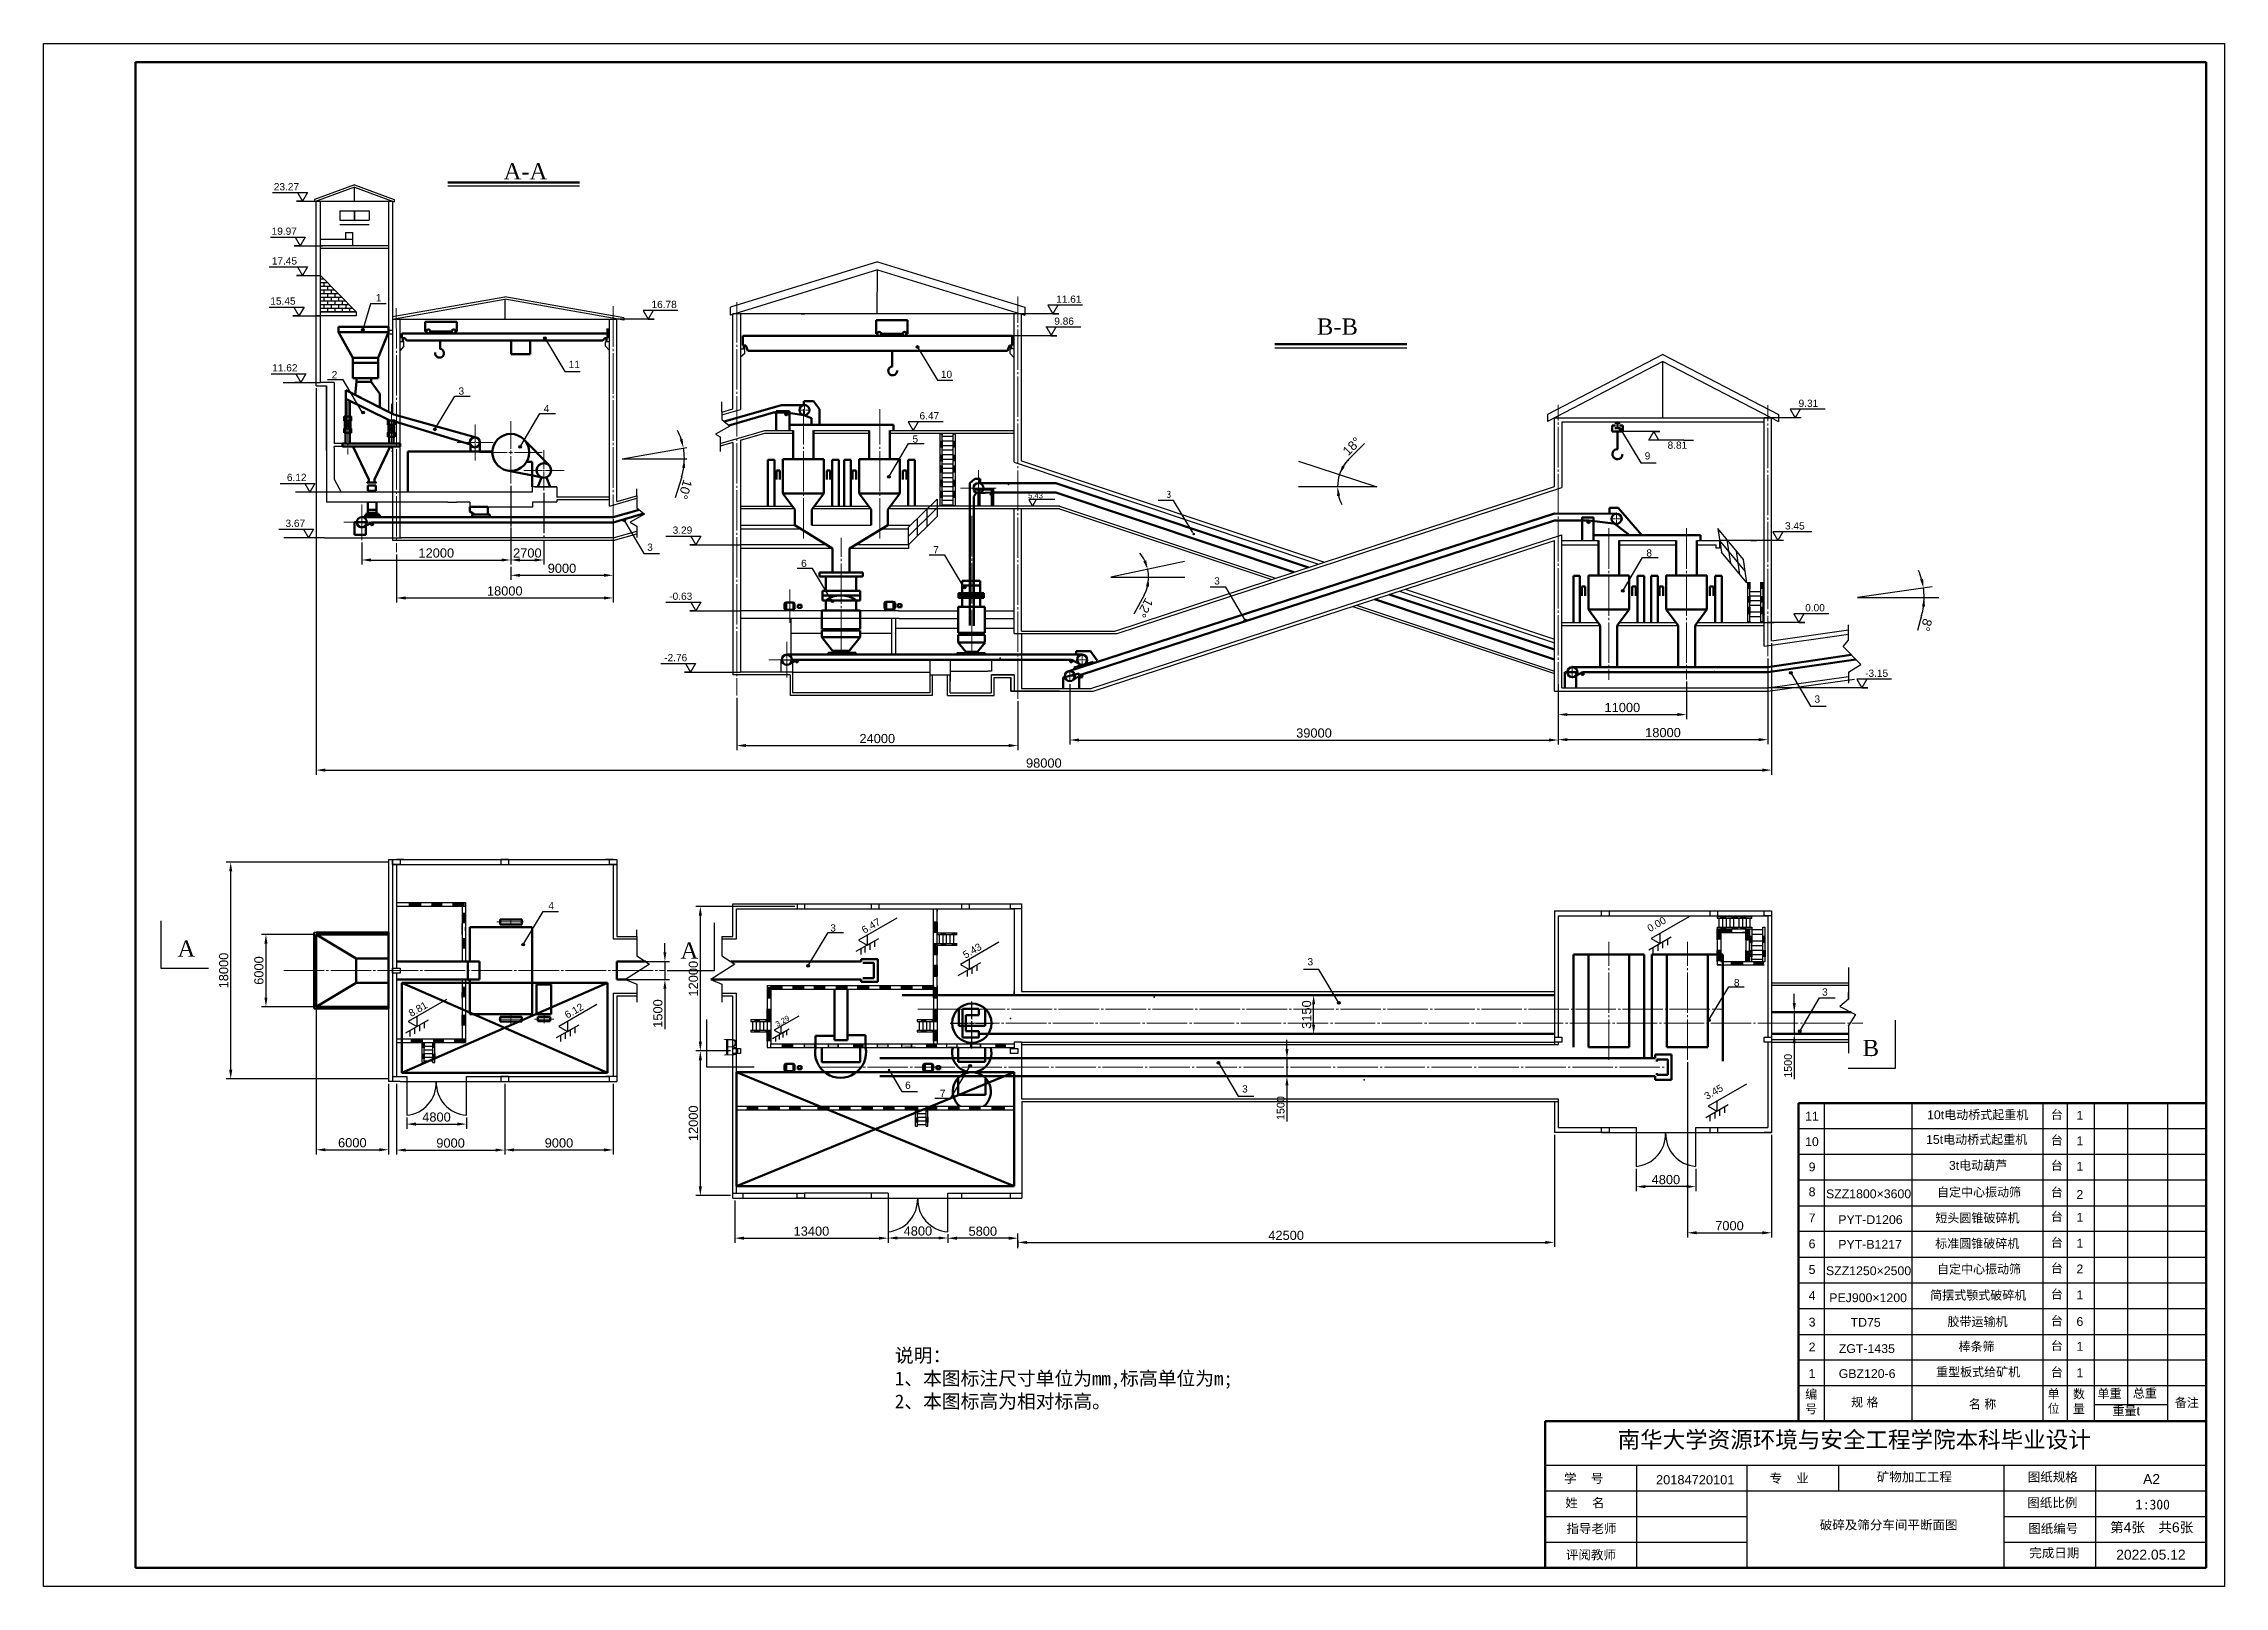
# Model space of a CAD drawing. Header units: millimetres. Extents: x 2523 to 3117, y 1356 to 1776.
import ezdxf

# ---------------------------------------------------------------- set-up
doc = ezdxf.new("R2010")
doc.units = ezdxf.units.MM
for name, pattern in [('CENTER2', [28.575, 19.05, -3.175, 3.175, -3.175]), ('HIDDEN2', [4.7625, 3.175, -1.5875]), ('JIS_08_11', [12.8, 11, -0.6, 0.6, -0.6])]:
    doc.linetypes.add(name, pattern=pattern)
doc.layers.add('中心线', color=7, linetype='CENTER2', lineweight=9)
doc.layers.add('设备', color=7, linetype='Continuous', lineweight=50)
doc.layers.add('厂房', color=7, linetype='Continuous')
doc.layers.add('标注', color=7, linetype='Continuous')
doc.styles.add('ASC', font='', dxfattribs={"width": 0.75, "height": 500})
doc.styles.get("Standard").update_dxf_attribs({"font": 'arial.ttf'})
doc.styles.get('ASC').set_extended_font_data('FangSong_GB2312')
doc.dimstyles.new('ISO-25', dxfattribs={"dimtxt": 2.5, "dimasz": 2.5, "dimexe": 1.25, "dimexo": 0.625, "dimtad": 1, "dimtxsty": 'Standard', "dimcen": 2.5, "dimadec": 0, "dimazin": 0, "dimtfac": 1, "dimtmove": 0, "dimatfit": 3, "dimfxl": 1, "dimarcsym": 0})
pattern_1 = [(0, (0, 0), (0, 6.985), [5.08, -1.905]), (90, (0, 0), (-6.985, 4e-16), [5.08, -1.905])]
pattern_2 = [(0, (-18.831, 0), (0, 6.985), [5.08, -1.905]), (90, (-18.831, 0), (-6.985, 4e-16), [5.08, -1.905])]
pattern_3 = [(0, (-38.7635, 0), (0, 6.985), [5.08, -1.905]), (90, (-38.7635, 0), (-6.985, 4e-16), [5.08, -1.905])]

msp = doc.modelspace()

# ---------------------------------------------------------------- texts
for s, p in [('1', (3076.986, 1482.764)), ('1', (3076.986, 1475.824)), ('1', (3076.986, 1468.897)), ('2', (3076.986, 1461.22)), ('1', (3076.986, 1455.014)), ('1', (3076.986, 1447.957)), ('2', (3076.986, 1440.958)), ('1', (3076.986, 1433.887)), ('6', (3076.986, 1426.646)), ('1', (3076.986, 1419.867)), ('1', (3076.986, 1412.677))]:
    msp.add_text(s, height=2.4).set_placement(p)
at = {"attachment_point": 1}
for s, insert, char_height, width in [('10t{\\fSimSun|b0|i0|c134|p2;电动桥式起重机}', (3036.296, 1485.317), 2.4, 29.59793), ('台', (3070.011, 1485.344), 2.4, 24.06894), ('11', (3003.074, 1484.949), 2.4, 2.26739), ('10', (3003.074, 1478.009), 2.4, 2.26739), ('15t{\\fSimSun|b0|i0|c134|p2;电动桥式起重机}', (3036.016, 1478.585), 2.4, 29.59793), ('台', (3070.011, 1478.404), 2.4, 24.06894), ('9', (3004.041, 1471.129), 2.4, 3.43616), ('3t电动葫芦', (3042.242, 1471.548), 2.4, 17.00715), ('台', (3070.011, 1471.477), 2.4, 24.06894), ('8', (3004.041, 1464.353), 2.4, 2.26739), ('SZZ1800×3600', (3008.764, 1463.807), 2.4, 28.87906), ('{\\fSimSun|b0|i0|c134|p2;自定中心振动筛}', (3039.007, 1464.252), 2.4, 24.06894), ('台', (3070.011, 1464.216), 2.4, 24.06894), ('7', (3004.041, 1457.246), 2.4, 2.26739), ('PYT-D1206', (3012.123, 1456.78), 2.4, 17.73731), ('短头圆锥破碎机', (3038.562, 1457.21), 2.4, 24.06894), ('台', (3070.011, 1457.594), 2.4, 24.06894), ('6', (3004.041, 1450.188), 2.4, 2.26739), ('PYT-B1217', (3012.123, 1450.059), 2.4, 17.73731), ('标准圆锥破碎机', (3038.513, 1450.26), 2.4, 24.06894), ('台', (3070.011, 1450.537), 2.4, 24.06894), ('{\\fSimSun|b0|i0|c134|p2;自定中心振动筛}', (3039.007, 1443.304), 2.4, 24.06894), ('台', (3070.011, 1443.538), 2.4, 24.06894), ('5', (3004.041, 1443.189), 2.4, 2.26739), ('SZZ1250×2500', (3008.764, 1442.86), 2.4, 28.87906), ('4', (3004.041, 1436.118), 2.4, 2.26739), ('PEJ900×1200', (3009.665, 1435.513), 2.4, 21.07778), ('{\\fSimSun|b0|i0|c134|p2;简摆式颚式破碎机}', (3037.132, 1436.19), 2.4, 27.59975), ('台', (3070.011, 1436.467), 2.4, 24.06894), ('3', (3004.041, 1428.877), 2.4, 2.26739), ('TD75', (3015.47, 1428.81), 2.4, 8.58058), ('胶带运输机', (3041.86, 1428.995), 2.4, 24.06894), ('台', (3070.011, 1429.225), 2.4, 24.06894), ('2', (3004.041, 1422.098), 2.4, 2.26739), ('ZGT-1435', (3012.255, 1421.662), 2.4, 15.6516), ('{\\fSimSun|b0|i0|c134|p2;棒条筛}', (3044.88, 1422.226), 2.4, 10.20944), ('台', (3070.011, 1422.446), 2.4, 24.06894), ('1', (3004.041, 1414.908), 2.4, 2.26739), ('GBZ120-6', (3012.239, 1414.855), 2.4, 16.17847), ('重型板式给矿机', (3038.743, 1415.286), 2.4, 24.06894), ('台', (3070.011, 1415.256), 2.4, 24.06894), ('编\\P号', (3003.104, 1409.235), 2.4, 24.06894), ('单位', (3069.152, 1409.339), 2.4, 5.16638), ('数量', (3076.029, 1409.282), 2.4, 5.70957), ('单重', (3082.718, 1409.427), 2.4, 24.06894), ('总重', (3092.347, 1409.514), 2.4, 24.06894), ('规 格', (3015.593, 1407.078), 2.4, 24.06894), ('名 称', (3047.672, 1406.549), 2.4, 24.06894), ('重量t', (3086.806, 1404.698), 2.4, 24.06894), ('备注', (3103.782, 1406.95), 2.4, 24.06894), ('南华大学资源环境与安全工程学院本科毕业设计', (2951.999, 1397.948), 4.5, 156.97207), ('学    号', (2937.426, 1386.411), 2.5, 14.56215), ('20184720101', (2962.469, 1386.012), 2.5, 20.07612), ('专    业', (2993.397, 1386.432), 2.5, 14.72346), ('矿物加工工程', (3022.608, 1386.789), 2.5, 22.26117), ('图纸规格', (3063.717, 1386.781), 2.5, 14.34218), ('A2', (3095.141, 1386.306), 2.7048, 3.77614), ('姓    名', (2937.763, 1379.728), 2.5, 14.38617), ('图纸比例', (3063.598, 1379.776), 2.5, 14.19553), ('1{\\fSimSun|b0|i0|c134|p2;:300}', (3092.97, 1379.374), 2.7048, 19.95961), ('指导老师', (2938.079, 1372.721), 2.5, 14.63547), ('{\\fSimSun|b0|i0|c134|p2;破碎及筛分车间平断面图}', (3007.075, 1373.724), 2.5, 47.80755), ('图纸编号', (3063.86, 1372.737), 2.5, 14.26885), ('{\\fSimSun|b0|i0|c134|p2;第}4{\\fSimSun|b0|i0|c134|p2;张  共}6{\\fSimSun|b0|i0|c134|p2;张}', (3086.146, 1373.165), 2.7048, 24.03721), ('完成日期', (3064.139, 1366.111), 2.5, 14.59148), ('评阅教师', (2937.92, 1365.572), 2.5, 14.69413), ('2022.05.12', (3087.821, 1365.727), 2.7048, 19.95961)]:
    msp.add_mtext(s, dxfattribs=dict(at, insert=insert, char_height=char_height, width=width))
at = {"color": 18, "true_color": 0x000000, "insert": (2755.157, 1420.479), "char_height": 3.75, "width": 108.47721, "attachment_point": 1, "style": 'ASC'}
msp.add_mtext('{\\fSimSun|b0|i0|c134|p2;\\W1;说明：\\P1、本图标注尺寸单位为mm,标高单位为m;\\P2、本图标高为相对标高。}', dxfattribs=at)
at = {"layer": '标注', "color": 18, "true_color": 0x000000, "insert": (2648.579, 1743.198), "char_height": 4.42833, "width": 10.2365, "attachment_point": 1}
msp.add_mtext('{\\fTimes New Roman|b0|i0|c238|p18;A-A}', dxfattribs=at)
at = {"layer": '标注', "color": 18, "lineweight": -3, "true_color": 0x000000}
for s, insert, char_height, width, attachment_point in [('{\\H1.2x; 23.27}', (2592.864, 1737.759), 1.64012, 13.64867, 3), ('{\\H1.2x; 19.97}', (2592.274, 1725.668), 1.64012, 13.64867, 3), ('{\\H1.2x; 17.45}', (2592.308, 1717.562), 1.64012, 13.64867, 3), ('{\\H1.2x; 15.45}', (2591.914, 1706.647), 1.64012, 13.64867, 3), (' {\\H1.6x;1}', (2615.282, 1707.546), 1.23009, 3.81714, 3), ('{\\H1.2x;16.78}', (2688.859, 1705.721), 1.64012, 13.64867, 1), ('{\\H1.2x;11.61}', (2799.093, 1707.154), 1.64012, 13.64867, 1), ('{\\H1.2x;9.86}', (2798.569, 1701.171), 1.64012, 13.64867, 1), ('{\\fTimes New Roman|b0|i0|c238|p18;B-B}', (2870.118, 1700.922), 4.42833, 10.2365, 1), ('{\\H1.2x;11.62}', (2592.437, 1688.471), 1.64012, 6.63662, 3), ('11', (2666.307, 1687.423), 1.9681, 6.20307, 7), ('2', (2603.282, 1686.594), 1.968, 3.81714, 3), (' {\\H1.6x;3}', (2635.821, 1682.129), 1.23009, 3.81714, 1), (' {\\H1.6x;10}', (2767.202, 1684.708), 1.23009, 3.81714, 7), (' {\\H1.6x;4}', (2659.018, 1677.38), 1.23009, 3.81714, 1), ('{\\H1.2x; 6.47}', (2761.101, 1675.411), 1.64012, 5.99759, 1), ('{\\H1.2x;9.31}', (3001.303, 1678.805), 1.64012, 4.92998, 1), ('5', (2759.945, 1669.084), 1.968, 0.73633, 1), ('9', (2959.388, 1662.505), 1.968, 8.52185, 7), ('{\\H1.2x; 8.81}', (2964.857, 1665.414), 1.64012, 5.90493, 7), ('{\\H1.2x; 6.12}', (2594.903, 1658.639), 1.64012, 6.27851, 3), ('{\\H1.2x; 5.43}', (2790.882, 1653.427), 1.23009, 10.2365, 1), ('\\pt3.69027;{\\fSimSun|b0|i0|c134|p2;\\H1.6x;3\\Ftxt,gbcbig|c134; }', (2830.462, 1654.052), 1.23009, 9.34005, 3), ('{\\H1.2x; 3.67}', (2594.518, 1646.139), 1.64012, 6.63606, 3), ('{\\H1.2x; 3.45}', (2996.843, 1645.438), 1.64012, 6.88308, 1), (' {\\H1.6x;3}', (2687.213, 1637.644), 1.23009, 3.81714, 7), ('{\\H1.2x; 3.29}', (2699.97, 1644.276), 1.64012, 6.5749, 3), ('6', (2731.135, 1635.226), 1.968, 3.81714, 3), ('7', (2767.135, 1638.94), 1.968, 3.81714, 3), ('8', (2959.843, 1638.058), 1.968, 2.85608, 1), ('3', (2843.657, 1630.458), 1.968, 3.81714, 3), ('{\\H1.2x; -0.63}', (2699.966, 1626.276), 1.64012, 13.64867, 3), ('{\\H1.2x; 0.00}', (3002.336, 1623.16), 1.64012, 13.64867, 1), ('{\\H1.2x; -2.76}', (2698.593, 1609.562), 1.64012, 13.64867, 3), ('{\\H1.2x;-3.15}', (3019.431, 1605.317), 1.64012, 5.43122, 1), ('3', (3005.634, 1596.294), 1.968, 3.81714, 7), ('4', (2660.78, 1542.053), 1.968, 3.81714, 1), ('3', (2737.551, 1535.979), 1.968, 3.81714, 1), ('{\\fTimes New Roman|b0|i0|c238|p18;A}', (2559.758, 1531.589), 4.42833, 10.2365, 1), ('{\\fTimes New Roman|b0|i0|c238|p18;A}', (2701.585, 1531.058), 4.42833, 10.2365, 3), ('3', (2867.552, 1524.776), 1.968, 3.81714, 7), ('8', (2983.687, 1521.08), 1.968, 3.81714, 1), ('3', (3007.699, 1518.538), 1.968, 3.81714, 1), ('{\\fTimes New Roman|b0|i0|c238|p18;B}', (2708.365, 1504.734), 4.42833, 10.2365, 1), ('{\\fTimes New Roman|b0|i0|c238|p18;B}', (3023.233, 1504.526), 4.42833, 10.2365, 3), ('6', (2759.468, 1491.143), 1.968, 3.81714, 9), ('7', (2768.928, 1488.979), 1.968, 3.81714, 9), ('3', (2849.728, 1490.16), 1.968, 3.81714, 7)]:
    msp.add_mtext(s, dxfattribs=dict(at, insert=insert, char_height=char_height, width=width, attachment_point=attachment_point))
at = {"layer": '标注', "color": 18, "lineweight": -3, "true_color": 0x000000, "attachment_point": 1, "rotation": 30}
for s, insert, char_height, width in [('{\\H1.2x;  6.47}', (2744.513, 1534.315), 1.64012, 13.64867), ('{\\H1.2x;  0.00}', (2958.487, 1534.753), 1.64012, 13.64867), ('{\\H1.2x;  5.43}', (2772.061, 1527.536), 1.64012, 7.17579), ('{\\H1.2x;  8.81}', (2621.106, 1511.655), 1.64012, 13.64867), ('{\\H1.2x; 6.12}', (2664.278, 1511.577), 1.64012, 13.64867), ('{\\H1.2x; 3.29}', (2721.917, 1508.993), 1.23009, 10.2365), ('{\\H1.2x;  3.45}', (2974.022, 1489.088), 1.64012, 13.64867)]:
    msp.add_mtext(s, dxfattribs=dict(at, insert=insert, char_height=char_height, width=width))

# ---------------------------------------------------------------- blocks, each defined once
blk = doc.blocks.new('*D39')
at = {"layer": 'Defpoints', "color": 0, "transparency": 16777216}
for p in [(2697.7, 1664.68), (2698.52, 1665.82), (2680.83, 1662.71), (2680.83, 1662.71), (2698.52, 1662.71)]:
    blk.add_point(p, dxfattribs=at)
at = {"layer": '标注', "color": 0, "lineweight": -2, "transparency": 16777216}
blk.add_line((2697.08, 1657.76), (2695.35, 1652.1), dxfattribs=at)
for start, end in [(18.44448, 26.88896), (360, 10), (343.06474, 360), (343.11104, 351.55552)]:
    blk.add_arc((2680.83, 1662.71), 16.98, start, end, dxfattribs=at)
at = {"layer": '标注', "color": 0, "transparency": 16777216}
for points in [[(2697.34, 1668.18), (2696.54, 1667.97), (2697.55, 1665.65)], [(2697.21, 1660.24), (2698.04, 1660.18), (2697.81, 1662.71)]]:
    blk.add_solid(points, dxfattribs=at)
at = {"layer": '标注', "color": 0, "transparency": 16777216, "insert": (2698.03, 1654.37), "char_height": 2.5, "attachment_point": 5, "rotation": 253.06474}
blk.add_mtext('10°', dxfattribs=at)
blk = doc.blocks.new('*U28')
at = {"layer": '中心线', "color": 0, "linetype": 'JIS_08_11', "transparency": 16777216}
blk.add_line((0, 43.03), (0, -64.08), dxfattribs=at)
blk = doc.blocks.new('*U29')
at = {"layer": '中心线', "color": 0, "linetype": 'JIS_08_11', "transparency": 16777216}
blk.add_line((0, 28.63), (0, -28.63), dxfattribs=at)
blk = doc.blocks.new('*U30')
at = {"layer": '中心线', "color": 0, "linetype": 'CENTER2', "transparency": 16777216}
for p, q in [((0, 1), (0, 8.52)), ((-8.52, 0), (-1, 0)), ((0, -8.52), (0, -1)), ((1, 0), (8.52, 0))]:
    blk.add_line(p, q, dxfattribs=at)
at = {"layer": '中心线', "color": 0, "linetype": 'Continuous', "transparency": 16777216}
for p, q in [((0, -0.5), (0, 0.5)), ((-0.5, 0), (0.5, 0))]:
    blk.add_line(p, q, dxfattribs=at)
blk = doc.blocks.new('*U31')
at = {"layer": '中心线', "color": 0, "linetype": 'CENTER2', "transparency": 16777216}
for p, q in [((0, 0.4), (0, 5.49)), ((-5.49, 0), (-0.4, 0)), ((0, -5.49), (0, -0.4)), ((0.4, 0), (5.49, 0))]:
    blk.add_line(p, q, dxfattribs=at)
at = {"layer": '中心线', "color": 0, "linetype": 'Continuous', "transparency": 16777216}
for p, q in [((0, -0.2), (0, 0.2)), ((-0.2, 0), (0.2, 0))]:
    blk.add_line(p, q, dxfattribs=at)
blk = doc.blocks.new('*U18')
at = {"layer": '中心线', "color": 0, "linetype": 'JIS_08_11', "transparency": 16777216}
for p, q in [((-4.88, 0), (-0.28, 0)), ((0, 0.28), (0, 4.88)), ((0.28, 0), (4.88, 0)), ((0, -4.88), (0, -0.28))]:
    blk.add_line(p, q, dxfattribs=at)
at = {"layer": '中心线', "color": 0, "linetype": 'Continuous', "transparency": 16777216}
for p, q in [((-0.14, 0), (0.14, 0)), ((0, -0.14), (0, 0.14))]:
    blk.add_line(p, q, dxfattribs=at)
blk = doc.blocks.new('*D40')
at = {"layer": 'Defpoints', "color": 0, "linetype": 'JIS_08_11', "transparency": 16777216}
for p in [(2650.52, 1655.95), (2659.56, 1654.05), (2659.56, 1635.16)]:
    blk.add_point(p, dxfattribs=at)
at = {"layer": '标注', "color": 0, "linetype": 'JIS_08_11', "lineweight": -2, "transparency": 16777216}
for p, q in [((2650.52, 1655.32), (2650.52, 1633.91)), ((2659.56, 1653.43), (2659.56, 1633.91)), ((2653.02, 1635.16), (2657.06, 1635.16))]:
    blk.add_line(p, q, dxfattribs=at)
at = {"layer": '标注', "color": 0, "linetype": 'JIS_08_11', "transparency": 16777216}
for points in [[(2653.02, 1635.58), (2653.02, 1634.74), (2650.52, 1635.16)], [(2657.06, 1635.58), (2657.06, 1634.74), (2659.56, 1635.16)]]:
    blk.add_solid(points, dxfattribs=at)
at = {"layer": '标注', "color": 0, "linetype": 'JIS_08_11', "transparency": 16777216, "insert": (2655.04, 1637.06), "char_height": 2.5, "attachment_point": 5}
blk.add_mtext('2700', dxfattribs=at)
blk = doc.blocks.new('*D41')
at = {"layer": 'Defpoints', "color": 0, "transparency": 16777216}
for p in [(2609.96, 1640.55), (2650.52, 1644.62), (2650.52, 1635.16)]:
    blk.add_point(p, dxfattribs=at)
at = {"layer": '标注', "color": 0, "lineweight": -2, "transparency": 16777216}
for p, q in [((2609.96, 1639.93), (2609.96, 1633.91)), ((2650.52, 1643.99), (2650.52, 1633.91)), ((2612.46, 1635.16), (2648.02, 1635.16))]:
    blk.add_line(p, q, dxfattribs=at)
at = {"layer": '标注', "color": 0, "transparency": 16777216}
for points in [[(2612.46, 1635.58), (2612.46, 1634.74), (2609.96, 1635.16)], [(2648.02, 1635.58), (2648.02, 1634.74), (2650.52, 1635.16)]]:
    blk.add_solid(points, dxfattribs=at)
at = {"layer": '标注', "color": 0, "transparency": 16777216, "insert": (2630.24, 1637.06), "char_height": 2.5, "attachment_point": 5}
blk.add_mtext('12000', dxfattribs=at)
blk = doc.blocks.new('*U19')
at = {"layer": '中心线', "color": 0, "linetype": 'JIS_08_11', "transparency": 16777216}
blk.add_line((-0.01, 48.7), (0, -17.72), dxfattribs=at)
blk = doc.blocks.new('*D42')
at = {"layer": 'Defpoints', "color": 0, "transparency": 16777216}
for p in [(2678.41, 1646.97), (2619.37, 1637.31), (2678.41, 1624.82)]:
    blk.add_point(p, dxfattribs=at)
at = {"layer": '标注', "color": 0, "lineweight": -2, "transparency": 16777216}
for p, q in [((2678.41, 1646.35), (2678.41, 1623.57)), ((2619.37, 1636.69), (2619.37, 1623.57)), ((2621.87, 1624.82), (2675.91, 1624.82))]:
    blk.add_line(p, q, dxfattribs=at)
at = {"layer": '标注', "color": 0, "transparency": 16777216}
for points in [[(2621.87, 1625.23), (2621.87, 1624.4), (2619.37, 1624.82)], [(2675.91, 1625.23), (2675.91, 1624.4), (2678.41, 1624.82)]]:
    blk.add_solid(points, dxfattribs=at)
at = {"layer": '标注', "color": 0, "transparency": 16777216, "insert": (2648.89, 1626.72), "char_height": 2.5, "attachment_point": 5}
blk.add_mtext('18000', dxfattribs=at)
blk = doc.blocks.new('*D32')
at = {"layer": 'Defpoints', "color": 0, "transparency": 16777216}
for p in [(2650.52, 1633.91), (2678.41, 1634.96), (2678.41, 1630.99)]:
    blk.add_point(p, dxfattribs=at)
at = {"layer": '标注', "color": 0, "lineweight": -2, "transparency": 16777216}
for p, q in [((2678.41, 1634.33), (2678.41, 1629.74)), ((2650.52, 1633.29), (2650.52, 1629.74)), ((2653.02, 1630.99), (2675.91, 1630.99))]:
    blk.add_line(p, q, dxfattribs=at)
at = {"layer": '标注', "color": 0, "transparency": 16777216}
for points in [[(2653.02, 1631.41), (2653.02, 1630.58), (2650.52, 1630.99)], [(2675.91, 1631.41), (2675.91, 1630.58), (2678.41, 1630.99)]]:
    blk.add_solid(points, dxfattribs=at)
at = {"layer": '标注', "color": 0, "transparency": 16777216, "insert": (2664.47, 1632.89), "char_height": 2.5, "attachment_point": 5}
blk.add_mtext('9000', dxfattribs=at)
blk = doc.blocks.new('*U20')
at = {"layer": '中心线', "color": 0, "linetype": 'JIS_08_11', "transparency": 16777216}
blk.add_line((0, -25.64), (0, 5.06), dxfattribs=at)
blk = doc.blocks.new('*U21')
at = {"layer": '中心线', "color": 0, "linetype": 'CENTER2', "transparency": 16777216}
blk.add_line((0, -4.53), (0, 4.53), dxfattribs=at)
blk = doc.blocks.new('*U22')
at = {"layer": '中心线', "color": 0, "linetype": 'CENTER2', "transparency": 16777216}
for p, q in [((-1.65, 0), (-0.28, 0)), ((0, 0.28), (0, 1.64)), ((0.28, 0), (1.64, 0)), ((0, -1.64), (0, -0.28))]:
    blk.add_line(p, q, dxfattribs=at)
at = {"layer": '中心线', "color": 0, "linetype": 'Continuous', "transparency": 16777216}
for p, q in [((-0.14, 0), (0.14, 0)), ((0, -0.14), (0, 0.14))]:
    blk.add_line(p, q, dxfattribs=at)
blk = doc.blocks.new('*U23')
at = {"layer": '中心线', "color": 0, "linetype": 'CENTER2', "transparency": 16777216}
for p, q in [((-4.88, 0), (-0.28, 0)), ((0, 0.28), (0, 4.88)), ((0.28, 0), (4.88, 0)), ((0, -4.88), (0, -0.28))]:
    blk.add_line(p, q, dxfattribs=at)
at = {"layer": '中心线', "color": 0, "linetype": 'Continuous', "transparency": 16777216}
for p, q in [((-0.14, 0), (0.14, 0)), ((0, -0.14), (0, 0.14))]:
    blk.add_line(p, q, dxfattribs=at)
blk = doc.blocks.new('*U24')
at = {"layer": '中心线', "color": 0, "linetype": 'CENTER2', "transparency": 16777216}
for p, q in [((-4.88, 0), (-0.28, 0)), ((0, 0.28), (0, 4.88)), ((0.28, 0), (4.88, 0)), ((0, -4.88), (0, -0.28))]:
    blk.add_line(p, q, dxfattribs=at)
at = {"layer": '中心线', "color": 0, "linetype": 'Continuous', "transparency": 16777216}
for p, q in [((-0.14, 0), (0.14, 0)), ((0, -0.14), (0, 0.14))]:
    blk.add_line(p, q, dxfattribs=at)
blk = doc.blocks.new('*U25')
at = {"layer": '中心线', "color": 0, "linetype": 'JIS_08_11', "transparency": 16777216}
for p, q in [((-1.56, 0), (-0.28, 0)), ((0, 0.28), (0, 1.56)), ((0.28, 0), (1.56, 0)), ((0, -1.56), (0, -0.28))]:
    blk.add_line(p, q, dxfattribs=at)
at = {"layer": '中心线', "color": 0, "linetype": 'Continuous', "transparency": 16777216}
for p, q in [((-0.14, 0), (0.14, 0)), ((0, -0.14), (0, 0.14))]:
    blk.add_line(p, q, dxfattribs=at)
blk = doc.blocks.new('*U26')
at = {"layer": '中心线', "color": 0, "linetype": 'CENTER2', "transparency": 16777216}
for p, q in [((-1.56, 0), (-0.28, 0)), ((0, 0.28), (0, 1.67)), ((0.28, 0), (1.56, 0)), ((0, -1.56), (0, -0.28))]:
    blk.add_line(p, q, dxfattribs=at)
at = {"layer": '中心线', "color": 0, "linetype": 'Continuous', "transparency": 16777216}
for p, q in [((-0.14, 0), (0.14, 0)), ((0, -0.14), (0, 0.14))]:
    blk.add_line(p, q, dxfattribs=at)
blk = doc.blocks.new('*U27')
at = {"layer": '中心线', "color": 0, "linetype": 'JIS_08_11', "transparency": 16777216}
blk.add_line((0, -34.97), (0, 74.57), dxfattribs=at)
blk = doc.blocks.new('*U13')
at = {"layer": '中心线', "color": 0, "linetype": 'JIS_08_11', "transparency": 16777216}
blk.add_line((0, 16.7), (0, -20.3), dxfattribs=at)
blk = doc.blocks.new('*U14')
at = {"layer": '中心线', "color": 0, "linetype": 'CENTER2', "transparency": 16777216}
for p, q in [((-0.42, 0), (-0.07, 0)), ((0, 0.07), (0, 0.46)), ((0.07, 0), (0.42, 0)), ((0, -0.53), (0, -0.07))]:
    blk.add_line(p, q, dxfattribs=at)
at = {"layer": '中心线', "color": 0, "linetype": 'Continuous', "transparency": 16777216}
for p, q in [((-0.03, 0), (0.03, 0)), ((0, -0.03), (0, 0.03))]:
    blk.add_line(p, q, dxfattribs=at)
blk = doc.blocks.new('*D43')
at = {"layer": 'Defpoints', "color": 0, "transparency": 16777216}
for p in [(2834.08, 1634.73), (2813.98, 1630.44), (2813.98, 1630.44), (2824.16, 1631.88), (2834.1, 1630.44)]:
    blk.add_point(p, dxfattribs=at)
at = {"layer": '标注', "color": 0, "lineweight": -2, "transparency": 16777216}
blk.add_line((2823.04, 1625.59), (2820.25, 1620.38), dxfattribs=at)
for start, end in [(25.99418, 39.96658), (331.84187, 360), (332.0552, 346.0276), (360, 12.02178)]:
    blk.add_arc((2813.98, 1630.44), 10.28, start, end, dxfattribs=at)
at = {"layer": '标注', "color": 0, "transparency": 16777216}
for points in [[(2823.61, 1635.08), (2822.82, 1634.81), (2824.03, 1632.58)], [(2823.54, 1628.01), (2824.37, 1627.91), (2824.26, 1630.44)]]:
    blk.add_solid(points, dxfattribs=at)
at = {"layer": '标注', "color": 0, "transparency": 16777216, "insert": (2823.3, 1622.1), "char_height": 2.5, "attachment_point": 5, "rotation": 241.84187}
blk.add_mtext('12°', dxfattribs=at)
blk = doc.blocks.new('*D44')
at = {"layer": 'Defpoints', "color": 0, "transparency": 16777216}
for p in [(2865.05, 1662.04), (2865.05, 1655.11), (2875.78, 1656.22), (2886.4, 1655.11), (2886.4, 1655.11)]:
    blk.add_point(p, dxfattribs=at)
at = {"layer": '标注', "color": 0, "lineweight": -2, "transparency": 16777216}
blk.add_line((2878.86, 1662.67), (2883.06, 1666.84), dxfattribs=at)
for start, end in [(162, 180), (134.90805, 162), (135.09799, 148.549), (193.451, 206.90201)]:
    blk.add_arc((2886.4, 1655.11), 10.67, start, end, dxfattribs=at)
at = {"layer": '标注', "color": 0, "transparency": 16777216}
for points in [[(2877.67, 1660.5), (2876.92, 1660.85), (2876.25, 1658.4)], [(2875.6, 1652.57), (2876.43, 1652.67), (2875.73, 1655.11)]]:
    blk.add_solid(points, dxfattribs=at)
at = {"layer": '标注', "color": 0, "transparency": 16777216, "insert": (2879.62, 1666.1), "char_height": 2.5, "attachment_point": 5, "rotation": 44.90805}
blk.add_mtext('18°', dxfattribs=at)
blk = doc.blocks.new('*U15')
at = {"layer": '中心线', "color": 0, "linetype": 'JIS_08_11', "transparency": 16777216}
blk.add_line((0, -19.58), (0, 61.43), dxfattribs=at)
blk = doc.blocks.new('*U16')
at = {"layer": '中心线', "color": 0, "linetype": 'JIS_08_11', "transparency": 16777216}
blk.add_line((0, 32.06), (0, -9.06), dxfattribs=at)
blk = doc.blocks.new('*U17')
at = {"layer": '中心线', "color": 0, "linetype": 'JIS_08_11', "transparency": 16777216}
blk.add_line((0, -34.19), (0, 34.19), dxfattribs=at)
blk = doc.blocks.new('*D45')
at = {"layer": 'Defpoints', "color": 0, "transparency": 16777216}
for p in [(2992.92, 1608.94), (2935.82, 1596.39), (2992.92, 1586.26)]:
    blk.add_point(p, dxfattribs=at)
at = {"layer": '标注', "color": 0, "lineweight": -2, "transparency": 16777216}
for p, q in [((2992.92, 1608.31), (2992.92, 1585.01)), ((2935.82, 1595.76), (2935.82, 1585.01)), ((2938.32, 1586.26), (2990.42, 1586.26))]:
    blk.add_line(p, q, dxfattribs=at)
at = {"layer": '标注', "color": 0, "transparency": 16777216}
for points in [[(2938.32, 1586.67), (2938.32, 1585.84), (2935.82, 1586.26)], [(2990.42, 1586.67), (2990.42, 1585.84), (2992.92, 1586.26)]]:
    blk.add_solid(points, dxfattribs=at)
at = {"layer": '标注', "color": 0, "transparency": 16777216, "insert": (2964.37, 1588.16), "char_height": 2.5, "attachment_point": 5}
blk.add_mtext('18000', dxfattribs=at)
blk = doc.blocks.new('*D46')
at = {"layer": 'Defpoints', "color": 0, "transparency": 16777216}
for p in [(3037.71, 1627.86), (3017.35, 1624.99), (3017.35, 1624.99), (3035.43, 1626.68), (3039.54, 1624.99)]:
    blk.add_point(p, dxfattribs=at)
at = {"layer": '标注', "color": 0, "lineweight": -2, "transparency": 16777216}
blk.add_line((3034.82, 1620.04), (3033.67, 1615.98), dxfattribs=at)
for start, end in [(15.91827, 23.81477), (344.1692, 360), (344.20701, 352.10351), (360, 8.02178)]:
    blk.add_arc((3017.35, 1624.99), 18.15, start, end, dxfattribs=at)
at = {"layer": '标注', "color": 0, "transparency": 16777216}
for points in [[(3035.22, 1630.05), (3034.4, 1629.88), (3035.33, 1627.52)], [(3034.92, 1622.52), (3035.75, 1622.47), (3035.51, 1624.99)]]:
    blk.add_solid(points, dxfattribs=at)
at = {"layer": '标注', "color": 0, "transparency": 16777216, "insert": (3036.07, 1617.49), "char_height": 2.5, "attachment_point": 5, "rotation": 254.1692}
blk.add_mtext('8°', dxfattribs=at)
blk = doc.blocks.new('*D47')
at = {"layer": 'Defpoints', "color": 0, "transparency": 16777216}
for p in [(2597.51, 1533.23), (2583.84, 1513.55), (2597.51, 1513.55)]:
    blk.add_point(p, dxfattribs=at)
at = {"layer": '标注', "color": 0, "lineweight": -2, "transparency": 16777216}
for p, q in [((2596.89, 1533.23), (2582.59, 1533.23)), ((2583.84, 1530.73), (2583.84, 1516.05)), ((2596.89, 1513.55), (2582.59, 1513.55))]:
    blk.add_line(p, q, dxfattribs=at)
at = {"layer": '标注', "color": 0, "transparency": 16777216}
for points in [[(2583.42, 1530.73), (2584.25, 1530.73), (2583.84, 1533.23)], [(2583.42, 1516.05), (2584.25, 1516.05), (2583.84, 1513.55)]]:
    blk.add_solid(points, dxfattribs=at)
at = {"layer": '标注', "color": 0, "transparency": 16777216, "insert": (2581.93, 1523.39), "char_height": 2.5, "attachment_point": 5, "rotation": 90}
blk.add_mtext('6000', dxfattribs=at)
blk = doc.blocks.new('*U12')
at = {"layer": '中心线', "color": 0, "linetype": 'JIS_08_11', "transparency": 16777216}
blk.add_line((-50.62, 0), (53.08, 0), dxfattribs=at)
blk = doc.blocks.new('*D33')
at = {"layer": 'Defpoints', "color": 0, "transparency": 16777216}
for p in [(2574.24, 1552.91), (2617.84, 1552.91), (2617.85, 1493.87)]:
    blk.add_point(p, dxfattribs=at)
at = {"layer": '标注', "color": 0, "lineweight": -2, "transparency": 16777216}
for p, q in [((2617.21, 1552.91), (2572.99, 1552.91)), ((2574.24, 1496.37), (2574.24, 1550.41)), ((2617.23, 1493.87), (2572.99, 1493.87))]:
    blk.add_line(p, q, dxfattribs=at)
at = {"layer": '标注', "color": 0, "transparency": 16777216}
for points in [[(2573.83, 1550.41), (2574.66, 1550.41), (2574.24, 1552.91)], [(2573.83, 1496.37), (2574.66, 1496.37), (2574.24, 1493.87)]]:
    blk.add_solid(points, dxfattribs=at)
at = {"layer": '标注', "color": 0, "transparency": 16777216, "insert": (2572.34, 1523.39), "char_height": 2.5, "attachment_point": 5, "rotation": 90}
blk.add_mtext('18000', dxfattribs=at)
blk = doc.blocks.new('*D48')
at = {"layer": 'Defpoints', "color": 0, "transparency": 16777216}
for p in [(2597.51, 1513.55), (2617.24, 1493.18), (2617.24, 1474.6)]:
    blk.add_point(p, dxfattribs=at)
at = {"layer": '标注', "color": 0, "lineweight": -2, "transparency": 16777216}
for p, q in [((2597.51, 1512.92), (2597.51, 1473.35)), ((2617.24, 1492.55), (2617.24, 1473.35)), ((2600.01, 1474.6), (2614.74, 1474.6))]:
    blk.add_line(p, q, dxfattribs=at)
at = {"layer": '标注', "color": 0, "transparency": 16777216}
for points in [[(2600.01, 1475.02), (2600.01, 1474.19), (2597.51, 1474.6)], [(2614.74, 1475.02), (2614.74, 1474.19), (2617.24, 1474.6)]]:
    blk.add_solid(points, dxfattribs=at)
at = {"layer": '标注', "color": 0, "transparency": 16777216, "insert": (2607.37, 1476.5), "char_height": 2.5, "attachment_point": 5}
blk.add_mtext('6000', dxfattribs=at)
blk = doc.blocks.new('*D34')
at = {"layer": 'Defpoints', "color": 0, "transparency": 16777216}
for p in [(2619.37, 1493.18), (2648.89, 1493.18), (2648.89, 1474.52)]:
    blk.add_point(p, dxfattribs=at)
at = {"layer": '标注', "color": 0, "lineweight": -2, "transparency": 16777216}
for p, q in [((2619.37, 1492.55), (2619.37, 1473.27)), ((2648.89, 1492.55), (2648.89, 1473.27)), ((2621.87, 1474.52), (2646.39, 1474.52))]:
    blk.add_line(p, q, dxfattribs=at)
at = {"layer": '标注', "color": 0, "transparency": 16777216}
for points in [[(2621.87, 1474.93), (2621.87, 1474.1), (2619.37, 1474.52)], [(2646.39, 1474.93), (2646.39, 1474.1), (2648.89, 1474.52)]]:
    blk.add_solid(points, dxfattribs=at)
at = {"layer": '标注', "color": 0, "transparency": 16777216, "insert": (2634.13, 1476.42), "char_height": 2.5, "attachment_point": 5}
blk.add_mtext('9000', dxfattribs=at)
blk = doc.blocks.new('*D35')
at = {"layer": 'Defpoints', "color": 0, "transparency": 16777216}
for p in [(2648.89, 1493.18), (2678.41, 1493.18), (2678.41, 1474.55)]:
    blk.add_point(p, dxfattribs=at)
at = {"layer": '标注', "color": 0, "lineweight": -2, "transparency": 16777216}
for p, q in [((2648.89, 1492.55), (2648.89, 1473.3)), ((2678.41, 1492.55), (2678.41, 1473.3)), ((2651.39, 1474.55), (2675.91, 1474.55))]:
    blk.add_line(p, q, dxfattribs=at)
at = {"layer": '标注', "color": 0, "transparency": 16777216}
for points in [[(2651.39, 1474.97), (2651.39, 1474.13), (2648.89, 1474.55)], [(2675.91, 1474.97), (2675.91, 1474.13), (2678.41, 1474.55)]]:
    blk.add_solid(points, dxfattribs=at)
at = {"layer": '标注', "color": 0, "transparency": 16777216, "insert": (2663.65, 1476.45), "char_height": 2.5, "attachment_point": 5}
blk.add_mtext('9000', dxfattribs=at)
blk = doc.blocks.new('*D49')
at = {"layer": 'Defpoints', "color": 0, "transparency": 16777216}
for p in [(2680.71, 1520.93), (2683.36, 1525.85), (2692.51, 1520.93)]:
    blk.add_point(p, dxfattribs=at)
at = {"layer": '厂房', "color": 0, "lineweight": -2, "transparency": 16777216}
for p, q in [((2692.51, 1528.35), (2692.51, 1530.85)), ((2681.33, 1520.93), (2693.76, 1520.93)), ((2683.99, 1525.85), (2693.76, 1525.85)), ((2692.51, 1525.85), (2692.51, 1520.93)), ((2692.51, 1518.43), (2692.51, 1507.46))]:
    blk.add_line(p, q, dxfattribs=at)
at = {"layer": '厂房', "color": 0, "transparency": 16777216}
for points in [[(2692.09, 1528.35), (2692.92, 1528.35), (2692.51, 1525.85)], [(2692.09, 1518.43), (2692.92, 1518.43), (2692.51, 1520.93)]]:
    blk.add_solid(points, dxfattribs=at)
at = {"layer": '厂房', "color": 0, "transparency": 16777216, "insert": (2690.6, 1511.69), "char_height": 2.5, "attachment_point": 5, "rotation": 90}
blk.add_mtext('1500', dxfattribs=at)
blk = doc.blocks.new('*D50')
at = {"layer": 'Defpoints', "color": 0, "transparency": 16777216}
for p in [(2728.49, 1540.85), (2702.16, 1501.49), (2710.99, 1501.49)]:
    blk.add_point(p, dxfattribs=at)
at = {"layer": '厂房', "color": 0, "lineweight": -2, "transparency": 16777216}
for p, q in [((2727.87, 1540.85), (2700.91, 1540.85)), ((2702.16, 1538.35), (2702.16, 1503.99)), ((2710.37, 1501.49), (2700.91, 1501.49))]:
    blk.add_line(p, q, dxfattribs=at)
at = {"layer": '厂房', "color": 0, "transparency": 16777216}
for points in [[(2701.74, 1538.35), (2702.58, 1538.35), (2702.16, 1540.85)], [(2701.74, 1503.99), (2702.58, 1503.99), (2702.16, 1501.49)]]:
    blk.add_solid(points, dxfattribs=at)
at = {"layer": '厂房', "color": 0, "transparency": 16777216, "insert": (2700.26, 1521.17), "char_height": 2.5, "attachment_point": 5, "rotation": 90}
blk.add_mtext('12000', dxfattribs=at)
blk = doc.blocks.new('*D51')
at = {"layer": 'Defpoints', "color": 0, "transparency": 16777216}
for p in [(2710.99, 1501.49), (2702.16, 1462.13), (2711, 1462.13)]:
    blk.add_point(p, dxfattribs=at)
at = {"layer": '厂房', "color": 0, "lineweight": -2, "transparency": 16777216}
for p, q in [((2710.37, 1501.49), (2700.91, 1501.49)), ((2702.16, 1498.99), (2702.16, 1464.63)), ((2710.37, 1462.13), (2700.91, 1462.13))]:
    blk.add_line(p, q, dxfattribs=at)
at = {"layer": '厂房', "color": 0, "transparency": 16777216}
for points in [[(2701.74, 1498.99), (2702.58, 1498.99), (2702.16, 1501.49)], [(2701.74, 1464.63), (2702.58, 1464.63), (2702.16, 1462.13)]]:
    blk.add_solid(points, dxfattribs=at)
at = {"layer": '厂房', "color": 0, "transparency": 16777216, "insert": (2700.26, 1481.81), "char_height": 2.5, "attachment_point": 5, "rotation": 90}
blk.add_mtext('12000', dxfattribs=at)
blk = doc.blocks.new('*U6')
at = {"layer": '中心线', "color": 0, "linetype": 'JIS_08_11', "transparency": 16777216}
blk.add_line((-121.49, 0), (108.89, 0), dxfattribs=at)
blk = doc.blocks.new('*U7')
at = {"layer": '中心线', "color": 0, "linetype": 'CENTER2', "lineweight": -3, "transparency": 16777216}
for p, q in [((-5.91, 0), (-1.07, 0)), ((0, 1.07), (0, 5.91)), ((1.07, 0), (5.91, 0)), ((0, -6.94), (0, -1.07))]:
    blk.add_line(p, q, dxfattribs=at)
at = {"layer": '中心线', "color": 0, "linetype": 'Continuous', "lineweight": -3, "transparency": 16777216}
for p, q in [((-0.53, 0), (0.53, 0)), ((0, -0.53), (0, 0.53))]:
    blk.add_line(p, q, dxfattribs=at)
blk = doc.blocks.new('*U8')
at = {"layer": '中心线', "color": 0, "linetype": 'JIS_08_11', "transparency": 16777216}
blk.add_line((-232.01, 0), (14.16, 0), dxfattribs=at)
blk = doc.blocks.new('*U9')
at = {"layer": '中心线', "color": 0, "linetype": 'JIS_08_11', "transparency": 16777216}
blk.add_line((-109.46, 0), (109.46, 0), dxfattribs=at)
blk = doc.blocks.new('*D52')
at = {"layer": 'Defpoints', "color": 0, "transparency": 16777216}
for p in [(2856.18, 1499.52), (2856.62, 1494.6), (2861.94, 1494.6)]:
    blk.add_point(p, dxfattribs=at)
at = {"layer": '标注', "color": 0, "lineweight": -2, "transparency": 16777216}
for p, q in [((2861.94, 1502.02), (2861.94, 1504.52)), ((2856.81, 1499.52), (2863.19, 1499.52)), ((2861.94, 1499.52), (2861.94, 1494.6)), ((2857.25, 1494.6), (2863.19, 1494.6)), ((2861.94, 1492.1), (2861.94, 1482.29))]:
    blk.add_line(p, q, dxfattribs=at)
at = {"layer": '标注', "color": 0, "transparency": 16777216}
for points in [[(2861.53, 1502.02), (2862.36, 1502.02), (2861.94, 1499.52)], [(2861.53, 1492.1), (2862.36, 1492.1), (2861.94, 1494.6)]]:
    blk.add_solid(points, dxfattribs=at)
at = {"layer": '标注', "color": 0, "transparency": 16777216, "insert": (2860.24, 1485.95), "char_height": 2.5, "attachment_point": 5, "rotation": 90}
blk.add_mtext('{\\H0.84x;1500}', dxfattribs=at)
blk = doc.blocks.new('*D53')
at = {"layer": 'Defpoints', "color": 0, "transparency": 16777216}
for p in [(2852.35, 1516.67), (2869.21, 1516.67), (2862.82, 1506.12)]:
    blk.add_point(p, dxfattribs=at)
at = {"layer": '标注', "color": 0, "lineweight": -2, "transparency": 16777216}
for p, q in [((2852.98, 1516.67), (2870.46, 1516.67)), ((2869.21, 1508.62), (2869.21, 1514.17)), ((2863.44, 1506.12), (2870.46, 1506.12))]:
    blk.add_line(p, q, dxfattribs=at)
at = {"layer": '标注', "color": 0, "transparency": 16777216}
for points in [[(2868.79, 1514.17), (2869.63, 1514.17), (2869.21, 1516.67)], [(2868.79, 1508.62), (2869.63, 1508.62), (2869.21, 1506.12)]]:
    blk.add_solid(points, dxfattribs=at)
at = {"layer": '标注', "color": 0, "transparency": 16777216, "insert": (2867.31, 1511.4), "char_height": 2.5, "attachment_point": 5, "rotation": 90}
blk.add_mtext('3150', dxfattribs=at)
blk = doc.blocks.new('*U10')
at = {"layer": '中心线', "color": 0, "linetype": 'JIS_08_11', "transparency": 16777216}
blk.add_line((0, -16.08), (0, 16.08), dxfattribs=at)
blk = doc.blocks.new('*D38')
at = {"layer": 'Defpoints', "color": 0, "transparency": 16777216}
for p in [(2993.96, 1512.02), (2993.96, 1506.12), (3000.13, 1506.12)]:
    blk.add_point(p, dxfattribs=at)
at = {"layer": '标注', "color": 0, "lineweight": -2, "transparency": 16777216}
for p, q in [((3000.13, 1514.52), (3000.13, 1517.02)), ((2994.58, 1512.02), (3001.38, 1512.02)), ((3000.13, 1512.02), (3000.13, 1506.12)), ((2994.58, 1506.12), (3001.38, 1506.12)), ((3000.13, 1503.62), (3000.13, 1493.8))]:
    blk.add_line(p, q, dxfattribs=at)
at = {"layer": '标注', "color": 0, "transparency": 16777216}
for points in [[(2999.72, 1514.52), (3000.55, 1514.52), (3000.13, 1512.02)], [(2999.72, 1503.62), (3000.55, 1503.62), (3000.13, 1506.12)]]:
    blk.add_solid(points, dxfattribs=at)
at = {"layer": '标注', "color": 0, "transparency": 16777216, "insert": (2998.44, 1497.46), "char_height": 2.5, "attachment_point": 5, "rotation": 90}
blk.add_mtext('{\\H0.84x;1500}', dxfattribs=at)
blk = doc.blocks.new('*U11')
at = {"layer": '中心线', "color": 0, "linetype": 'CENTER2', "transparency": 16777216}
blk.add_line((0, 0.84), (0, -0.89), dxfattribs=at)
blk = doc.blocks.new('*U1')
at = {"layer": '中心线', "color": 0, "linetype": 'CENTER2', "transparency": 16777216}
blk.add_line((3.47, 0), (-3.87, 0), dxfattribs=at)
blk = doc.blocks.new('*U2')
at = {"layer": '中心线', "color": 0, "linetype": 'CENTER2', "transparency": 16777216}
blk.add_line((0, 0.98), (0, -1.14), dxfattribs=at)
blk = doc.blocks.new('*U3')
at = {"layer": '中心线', "color": 0, "linetype": 'CENTER2', "transparency": 16777216}
blk.add_line((-2.6, 0), (2.7, 0), dxfattribs=at)
blk = doc.blocks.new('*U4')
at = {"layer": '中心线', "color": 0, "linetype": 'CENTER2', "transparency": 16777216}
blk.add_line((3.96, 0), (-3.29, 0), dxfattribs=at)
blk = doc.blocks.new('*U5')
at = {"layer": '中心线', "color": 0, "linetype": 'CENTER2', "transparency": 16777216}
blk.add_line((0, -1.48), (0, 1.11), dxfattribs=at)
blk = doc.blocks.new('*D54')
at = {"layer": 'Defpoints', "color": 0, "transparency": 16777216}
for p in [(2597.51, 1682.57), (2993.96, 1613.18), (2993.96, 1577.96)]:
    blk.add_point(p, dxfattribs=at)
at = {"layer": '厂房', "color": 0, "lineweight": -2, "transparency": 16777216}
for p, q in [((2597.51, 1681.94), (2597.51, 1576.71)), ((2993.96, 1612.55), (2993.96, 1576.71)), ((2600.01, 1577.96), (2991.46, 1577.96))]:
    blk.add_line(p, q, dxfattribs=at)
at = {"layer": '厂房', "color": 0, "transparency": 16777216}
for points in [[(2600.01, 1578.38), (2600.01, 1577.54), (2597.51, 1577.96)], [(2991.46, 1578.38), (2991.46, 1577.54), (2993.96, 1577.96)]]:
    blk.add_solid(points, dxfattribs=at)
at = {"layer": '厂房', "color": 0, "transparency": 16777216, "insert": (2795.73, 1579.86), "char_height": 2.5, "attachment_point": 5}
blk.add_mtext('98000', dxfattribs=at)
blk = doc.blocks.new('*D55')
at = {"layer": 'Defpoints', "color": 0, "transparency": 16777216}
for p in [(2622.18, 1484), (2638.43, 1484), (2638.43, 1481.59)]:
    blk.add_point(p, dxfattribs=at)
at = {"layer": '标注', "color": 0, "lineweight": -2, "transparency": 16777216}
for p, q in [((2622.18, 1483.37), (2622.18, 1480.34)), ((2624.68, 1481.59), (2635.93, 1481.59)), ((2638.43, 1483.37), (2638.43, 1480.34))]:
    blk.add_line(p, q, dxfattribs=at)
at = {"layer": '标注', "color": 0, "transparency": 16777216}
for points in [[(2624.68, 1482.01), (2624.68, 1481.17), (2622.18, 1481.59)], [(2635.93, 1482.01), (2635.93, 1481.17), (2638.43, 1481.59)]]:
    blk.add_solid(points, dxfattribs=at)
at = {"layer": '标注', "color": 0, "transparency": 16777216, "insert": (2630.3, 1483.49), "char_height": 2.5, "attachment_point": 5}
blk.add_mtext('4800', dxfattribs=at)
blk = doc.blocks.new('*D36')
at = {"layer": 'Defpoints', "color": 0, "transparency": 16777216}
for p in [(2769.54, 1452.26), (2769.54, 1450.52), (2788.65, 1447.16)]:
    blk.add_point(p, dxfattribs=at)
at = {"layer": '标注', "color": 0, "lineweight": -2, "transparency": 16777216}
for p, q in [((2769.54, 1451.64), (2769.54, 1449.27)), ((2786.15, 1450.52), (2772.04, 1450.52)), ((2788.65, 1447.79), (2788.65, 1451.77))]:
    blk.add_line(p, q, dxfattribs=at)
at = {"layer": '标注', "color": 0, "transparency": 16777216}
for points in [[(2772.04, 1450.94), (2772.04, 1450.1), (2769.54, 1450.52)], [(2786.15, 1450.94), (2786.15, 1450.1), (2788.65, 1450.52)]]:
    blk.add_solid(points, dxfattribs=at)
at = {"layer": '标注', "color": 0, "transparency": 16777216, "insert": (2779.1, 1452.42), "char_height": 2.5, "attachment_point": 5}
blk.add_mtext('5800', dxfattribs=at)
blk = doc.blocks.new('*D37')
at = {"layer": 'Defpoints', "color": 0, "transparency": 16777216}
for p in [(2753.29, 1452.26), (2753.29, 1450.57), (2769.54, 1452.26)]:
    blk.add_point(p, dxfattribs=at)
at = {"layer": '标注', "color": 0, "lineweight": -2, "transparency": 16777216}
for p, q in [((2753.29, 1451.64), (2753.29, 1449.32)), ((2767.04, 1450.57), (2755.79, 1450.57)), ((2769.54, 1451.64), (2769.54, 1449.32))]:
    blk.add_line(p, q, dxfattribs=at)
at = {"layer": '标注', "color": 0, "transparency": 16777216}
for points in [[(2755.79, 1450.99), (2755.79, 1450.16), (2753.29, 1450.57)], [(2767.04, 1450.99), (2767.04, 1450.16), (2769.54, 1450.57)]]:
    blk.add_solid(points, dxfattribs=at)
at = {"layer": '标注', "color": 0, "transparency": 16777216, "insert": (2761.42, 1452.47), "char_height": 2.5, "attachment_point": 5}
blk.add_mtext('4800', dxfattribs=at)
blk = doc.blocks.new('*D56')
at = {"layer": 'Defpoints', "color": 0, "transparency": 16777216}
for p in [(2957.03, 1470.08), (2973.28, 1470.08), (2957.03, 1464.56)]:
    blk.add_point(p, dxfattribs=at)
at = {"layer": '标注', "color": 0, "lineweight": -2, "transparency": 16777216}
for p, q in [((2957.03, 1469.45), (2957.03, 1463.31)), ((2973.28, 1469.45), (2973.28, 1463.31)), ((2970.78, 1464.56), (2959.53, 1464.56))]:
    blk.add_line(p, q, dxfattribs=at)
at = {"layer": '标注', "color": 0, "transparency": 16777216}
for points in [[(2959.53, 1464.98), (2959.53, 1464.15), (2957.03, 1464.56)], [(2970.78, 1464.98), (2970.78, 1464.15), (2973.28, 1464.56)]]:
    blk.add_solid(points, dxfattribs=at)
at = {"layer": '标注', "color": 0, "transparency": 16777216, "insert": (2965.16, 1466.47), "char_height": 2.5, "attachment_point": 5}
blk.add_mtext('4800', dxfattribs=at)
blk = doc.blocks.new('*U57')
at = {"layer": '中心线', "color": 0, "linetype": 'CENTER2', "transparency": 16777216}
for p, q in [((-1.56, 0), (-0.28, 0)), ((0, 0.28), (0, 1.67)), ((0.28, 0), (1.56, 0)), ((0, -1.56), (0, -0.28))]:
    blk.add_line(p, q, dxfattribs=at)
at = {"layer": '中心线', "color": 0, "linetype": 'Continuous', "transparency": 16777216}
for p, q in [((-0.14, 0), (0.14, 0)), ((0, -0.14), (0, 0.14))]:
    blk.add_line(p, q, dxfattribs=at)
blk = doc.blocks.new('*U58')
at = {"layer": '中心线', "color": 0, "linetype": 'JIS_08_11', "transparency": 16777216}
blk.add_line((0, 6.32), (0, -8.09), dxfattribs=at)
blk = doc.blocks.new('*U59')
at = {"layer": '中心线', "color": 0, "linetype": 'JIS_08_11', "transparency": 16777216}
blk.add_line((0, 6.75), (0, -6.24), dxfattribs=at)
blk = doc.blocks.new('*U60')
at = {"layer": '中心线', "color": 0, "linetype": 'JIS_08_11', "transparency": 16777216}
for p, q in [((-4.88, 0), (-0.28, 0)), ((0, 0.28), (0, 4.88)), ((0.28, 0), (4.88, 0)), ((0, -4.88), (0, -0.28))]:
    blk.add_line(p, q, dxfattribs=at)
at = {"layer": '中心线', "color": 0, "linetype": 'Continuous', "transparency": 16777216}
for p, q in [((-0.14, 0), (0.14, 0)), ((0, -0.14), (0, 0.14))]:
    blk.add_line(p, q, dxfattribs=at)
blk = doc.blocks.new('*U62')
at = {"layer": '中心线', "color": 0, "linetype": 'CENTER2', "transparency": 16777216}
for p, q in [((-0.42, 0), (-0.07, 0)), ((0, 0.07), (0, 0.46)), ((0.07, 0), (0.42, 0)), ((0, -0.53), (0, -0.07))]:
    blk.add_line(p, q, dxfattribs=at)
at = {"layer": '中心线', "color": 0, "linetype": 'Continuous', "transparency": 16777216}
for p, q in [((-0.03, 0), (0.03, 0)), ((0, -0.03), (0, 0.03))]:
    blk.add_line(p, q, dxfattribs=at)
blk = doc.blocks.new('*U63')
at = {"layer": '中心线', "color": 0, "linetype": 'CENTER2', "transparency": 16777216}
for p, q in [((-0.42, 0), (-0.07, 0)), ((0, 0.07), (0, 0.46)), ((0.07, 0), (0.42, 0)), ((0, -0.53), (0, -0.07))]:
    blk.add_line(p, q, dxfattribs=at)
at = {"layer": '中心线', "color": 0, "linetype": 'Continuous', "transparency": 16777216}
for p, q in [((-0.03, 0), (0.03, 0)), ((0, -0.03), (0, 0.03))]:
    blk.add_line(p, q, dxfattribs=at)
blk = doc.blocks.new('*U64')
at = {"layer": '中心线', "color": 0, "linetype": 'JIS_08_11', "transparency": 16777216}
blk.add_line((0, 32.14), (0, -9.14), dxfattribs=at)
blk = doc.blocks.new('*U65')
at = {"layer": '中心线', "color": 0, "linetype": 'JIS_08_11', "transparency": 16777216}
blk.add_line((0, -16.08), (0, 16.08), dxfattribs=at)
blk = doc.blocks.new('*D66')
at = {"layer": 'Defpoints', "color": 0, "transparency": 16777216}
for p in [(2935.82, 1599.44), (2970.78, 1602.67), (2970.78, 1593.08)]:
    blk.add_point(p, dxfattribs=at)
at = {"layer": '厂房', "color": 0, "lineweight": -2, "transparency": 16777216}
for p, q in [((2935.82, 1598.82), (2935.82, 1591.83)), ((2970.78, 1602.04), (2970.78, 1591.83)), ((2938.32, 1593.08), (2968.28, 1593.08))]:
    blk.add_line(p, q, dxfattribs=at)
at = {"layer": '厂房', "color": 0, "transparency": 16777216}
for points in [[(2938.32, 1593.5), (2938.32, 1592.67), (2935.82, 1593.08)], [(2968.28, 1593.5), (2968.28, 1592.67), (2970.78, 1593.08)]]:
    blk.add_solid(points, dxfattribs=at)
at = {"layer": '厂房', "color": 0, "transparency": 16777216, "insert": (2953.3, 1594.99), "char_height": 2.5, "attachment_point": 5}
blk.add_mtext('11000', dxfattribs=at)
blk = doc.blocks.new('*D67')
at = {"layer": 'Defpoints', "color": 0, "transparency": 16777216}
for p in [(2971.01, 1499.07), (2993.96, 1479.26), (2993.96, 1452)]:
    blk.add_point(p, dxfattribs=at)
at = {"layer": '厂房', "color": 0, "lineweight": -2, "transparency": 16777216}
for p, q in [((2971.01, 1498.44), (2971.01, 1450.75)), ((2993.96, 1478.63), (2993.96, 1450.75)), ((2973.51, 1452), (2991.46, 1452))]:
    blk.add_line(p, q, dxfattribs=at)
at = {"layer": '厂房', "color": 0, "transparency": 16777216}
for points in [[(2973.51, 1452.41), (2973.51, 1451.58), (2971.01, 1452)], [(2991.46, 1452.41), (2991.46, 1451.58), (2993.96, 1452)]]:
    blk.add_solid(points, dxfattribs=at)
at = {"layer": '厂房', "color": 0, "transparency": 16777216, "insert": (2982.48, 1453.9), "char_height": 2.5, "attachment_point": 5}
blk.add_mtext('7000', dxfattribs=at)
blk = doc.blocks.new('*D68')
at = {"layer": 'Defpoints', "color": 0, "transparency": 16777216}
for p in [(2934.79, 1479.26), (2788.65, 1450.52), (2934.79, 1449.38)]:
    blk.add_point(p, dxfattribs=at)
at = {"layer": '厂房', "color": 0, "lineweight": -2, "transparency": 16777216}
for p, q in [((2934.79, 1478.63), (2934.79, 1448.13)), ((2788.65, 1449.9), (2788.65, 1448.13)), ((2791.15, 1449.38), (2932.29, 1449.38))]:
    blk.add_line(p, q, dxfattribs=at)
at = {"layer": '厂房', "color": 0, "transparency": 16777216}
for points in [[(2791.15, 1449.79), (2791.15, 1448.96), (2788.65, 1449.38)], [(2932.29, 1449.79), (2932.29, 1448.96), (2934.79, 1449.38)]]:
    blk.add_solid(points, dxfattribs=at)
at = {"layer": '厂房', "color": 0, "transparency": 16777216, "insert": (2861.72, 1451.28), "char_height": 2.5, "attachment_point": 5}
blk.add_mtext('42500', dxfattribs=at)
blk = doc.blocks.new('*D69')
at = {"layer": 'Defpoints', "color": 0, "transparency": 16777216}
for p in [(2802.8, 1602.02), (2935.82, 1602.02), (2935.82, 1586.14)]:
    blk.add_point(p, dxfattribs=at)
at = {"layer": '厂房', "color": 0, "lineweight": -2, "transparency": 16777216}
for p, q in [((2802.8, 1601.39), (2802.8, 1584.89)), ((2935.82, 1601.39), (2935.82, 1584.89)), ((2805.3, 1586.14), (2933.32, 1586.14))]:
    blk.add_line(p, q, dxfattribs=at)
at = {"layer": '厂房', "color": 0, "transparency": 16777216}
for points in [[(2805.3, 1586.56), (2805.3, 1585.73), (2802.8, 1586.14)], [(2933.32, 1586.56), (2933.32, 1585.73), (2935.82, 1586.14)]]:
    blk.add_solid(points, dxfattribs=at)
at = {"layer": '厂房', "color": 0, "transparency": 16777216, "insert": (2869.31, 1588.05), "char_height": 2.5, "attachment_point": 5}
blk.add_mtext('39000', dxfattribs=at)
blk = doc.blocks.new('*U70')
at = {"layer": '中心线', "color": 0, "linetype": 'CENTER2', "transparency": 16777216}
for p, q in [((-0.42, 0), (-0.07, 0)), ((0, 0.07), (0, 0.46)), ((0.07, 0), (0.42, 0)), ((0, -0.53), (0, -0.07))]:
    blk.add_line(p, q, dxfattribs=at)
at = {"layer": '中心线', "color": 0, "linetype": 'Continuous', "transparency": 16777216}
for p, q in [((-0.03, 0), (0.03, 0)), ((0, -0.03), (0, 0.03))]:
    blk.add_line(p, q, dxfattribs=at)
blk = doc.blocks.new('*U71')
at = {"layer": '中心线', "color": 0, "linetype": 'CENTER2', "transparency": 16777216}
for p, q in [((-0.42, 0), (-0.07, 0)), ((0, 0.07), (0, 0.46)), ((0.07, 0), (0.42, 0)), ((0, -0.53), (0, -0.07))]:
    blk.add_line(p, q, dxfattribs=at)
at = {"layer": '中心线', "color": 0, "linetype": 'Continuous', "transparency": 16777216}
for p, q in [((-0.03, 0), (0.03, 0)), ((0, -0.03), (0, 0.03))]:
    blk.add_line(p, q, dxfattribs=at)
blk = doc.blocks.new('*U72')
at = {"layer": '中心线', "color": 0, "linetype": 'CENTER2', "transparency": 16777216}
for p, q in [((-1.56, 0), (-0.28, 0)), ((0, 0.28), (0, 1.67)), ((0.28, 0), (1.56, 0)), ((0, -1.56), (0, -0.28))]:
    blk.add_line(p, q, dxfattribs=at)
at = {"layer": '中心线', "color": 0, "linetype": 'Continuous', "transparency": 16777216}
for p, q in [((-0.14, 0), (0.14, 0)), ((0, -0.14), (0, 0.14))]:
    blk.add_line(p, q, dxfattribs=at)
blk = doc.blocks.new('*U73')
at = {"layer": '中心线', "color": 0, "linetype": 'JIS_08_11', "transparency": 16777216}
blk.add_line((0, -25.64), (0, 9.6), dxfattribs=at)
blk = doc.blocks.new('*U74')
at = {"layer": '中心线', "color": 0, "linetype": 'JIS_08_11', "transparency": 16777216}
blk.add_line((0, -25.64), (0, 9.6), dxfattribs=at)
blk = doc.blocks.new('*D75')
at = {"layer": 'Defpoints', "color": 0, "transparency": 16777216}
for p in [(2712.07, 1598.26), (2788.65, 1597.33), (2788.65, 1584.64)]:
    blk.add_point(p, dxfattribs=at)
at = {"layer": '厂房', "color": 0, "lineweight": -2, "transparency": 16777216}
for p, q in [((2712.07, 1597.64), (2712.07, 1583.39)), ((2788.65, 1596.7), (2788.65, 1583.39)), ((2714.57, 1584.64), (2786.15, 1584.64))]:
    blk.add_line(p, q, dxfattribs=at)
at = {"layer": '厂房', "color": 0, "transparency": 16777216}
for points in [[(2714.57, 1585.06), (2714.57, 1584.22), (2712.07, 1584.64)], [(2786.15, 1585.06), (2786.15, 1584.22), (2788.65, 1584.64)]]:
    blk.add_solid(points, dxfattribs=at)
at = {"layer": '厂房', "color": 0, "transparency": 16777216, "insert": (2750.36, 1586.54), "char_height": 2.5, "attachment_point": 5}
blk.add_mtext('24000', dxfattribs=at)
blk = doc.blocks.new('*D76')
at = {"layer": 'Defpoints', "color": 0, "transparency": 16777216}
for p in [(2711.54, 1461.44), (2753.29, 1461.44), (2753.29, 1450.53)]:
    blk.add_point(p, dxfattribs=at)
at = {"layer": '厂房', "color": 0, "lineweight": -2, "transparency": 16777216}
for p, q in [((2711.54, 1460.81), (2711.54, 1449.28)), ((2753.29, 1460.81), (2753.29, 1449.28)), ((2714.04, 1450.53), (2750.79, 1450.53))]:
    blk.add_line(p, q, dxfattribs=at)
at = {"layer": '厂房', "color": 0, "transparency": 16777216}
for points in [[(2714.04, 1450.95), (2714.04, 1450.11), (2711.54, 1450.53)], [(2750.79, 1450.95), (2750.79, 1450.11), (2753.29, 1450.53)]]:
    blk.add_solid(points, dxfattribs=at)
at = {"layer": '厂房', "color": 0, "transparency": 16777216, "insert": (2732.42, 1452.43), "char_height": 2.5, "attachment_point": 5}
blk.add_mtext('13400', dxfattribs=at)

# ---------------------------------------------------------------- dimensions: what is measured, and where the dimension line sits
at = {"layer": '厂房'}
for base, p1, p2, text, picture, middle in [((2993.956, 1577.96), (2597.512, 1682.568), (2993.956, 1613.175), '98000', '*D54', (2795.734, 1579.861)), ((2788.647, 1584.64), (2712.069, 1598.264), (2788.647, 1597.327), '24000', '*D75', (2750.358, 1586.541)), ((2935.821, 1586.144), (2802.799, 1602.017), (2935.821, 1602.017), '39000', '*D69', (2869.31, 1588.047)), ((2970.781, 1593.084), (2935.821, 1599.444), (2970.781, 1602.665), '11000', '*D66', (2953.301, 1594.985)), ((2993.956, 1451.998), (2971.006, 1499.068), (2993.956, 1479.257), '7000', '*D67', (2982.481, 1453.9)), ((2934.788, 1449.377), (2788.65, 1450.521), (2934.788, 1479.257), '42500', '*D68', (2861.719, 1451.279)), ((2753.293, 1450.53), (2711.542, 1461.44), (2753.293, 1461.44), '13400', '*D76', (2732.418, 1452.432))]:
    dim = msp.add_linear_dim(base=base, p1=p1, p2=p2, text=text, dimstyle='ISO-25', dxfattribs=at)
    dim.commit()
    dim.dimension.update_dxf_attribs({"geometry": picture, "text_midpoint": middle})
for base, p1, p2, text, picture, middle in [((2702.16, 1501.491), (2728.491, 1540.854), (2710.993, 1501.491), '12000', '*D50', (2700.259, 1521.173)), ((2692.506, 1520.928), (2683.361, 1525.848), (2680.708, 1520.928), '1500', '*D49', (2690.605, 1511.692)), ((2702.16, 1462.129), (2710.993, 1501.491), (2710.996, 1462.129), '12000', '*D51', (2700.259, 1481.81))]:
    dim = msp.add_linear_dim(base=base, p1=p1, p2=p2, angle=90, text=text, dimstyle='ISO-25', dxfattribs=at)
    dim.commit()
    dim.dimension.update_dxf_attribs({"geometry": picture, "text_midpoint": middle})
at = {"layer": '标注'}
for base, line1, line2, picture, middle in [((2697.698, 1664.676), ((2680.835, 1662.705), (2698.524, 1665.824)), ((2680.835, 1662.705), (2698.516, 1662.705)), '*D39', (2698.033, 1654.374)), ((2875.784, 1656.221), ((2886.399, 1655.106), (2865.052, 1655.106)), ((2865.052, 1662.042), (2886.399, 1655.106)), '*D44', (2879.618, 1666.101)), ((2824.157, 1631.877), ((2834.083, 1634.725), (2813.98, 1630.444)), ((2813.98, 1630.444), (2834.097, 1630.444)), '*D43', (2823.302, 1622.098)), ((3035.429, 1626.68), ((3017.354, 1624.988), (3039.536, 1624.988)), ((3037.707, 1627.856), (3017.354, 1624.988)), '*D46', (3036.074, 1617.489))]:
    dim = msp.add_angular_dim_2l(base=base, line1=line1, line2=line2, dimstyle='ISO-25', dxfattribs=at)
    dim.commit()
    dim.dimension.update_dxf_attribs({"geometry": picture, "text_midpoint": middle})
at = {"layer": '标注', "linetype": 'JIS_08_11'}
dim = msp.add_linear_dim(base=(2659.557, 1635.161), p1=(2650.518, 1655.948), p2=(2659.557, 1654.054), text='2700', dimstyle='ISO-25', dxfattribs=at)
dim.commit()
dim.dimension.update_dxf_attribs({"geometry": '*D40', "text_midpoint": (2655.038, 1637.062)})
at = {"layer": '标注'}
for base, p1, p2, text, picture, middle in [((2678.413, 1624.818), (2619.369, 1637.313), (2678.413, 1646.971), '18000', '*D42', (2648.891, 1624.818)), ((2678.413, 1630.992), (2650.518, 1633.911), (2678.413, 1634.957), '9000', '*D32', (2664.466, 1630.992)), ((2957.032, 1464.564), (2973.282, 1470.078), (2957.032, 1470.078), '4800', '*D56', (2965.157, 1464.564)), ((2753.293, 1450.573), (2769.543, 1452.26), (2753.293, 1452.26), '4800', '*D37', (2761.418, 1450.573)), ((2769.543, 1450.521), (2788.65, 1447.163), (2769.543, 1452.26), '5800', '*D36', (2779.097, 1450.521))]:
    dim = msp.add_linear_dim(base=base, p1=p1, p2=p2, text=text, dimstyle='ISO-25', dxfattribs=at)
    dim.commit()
    dim.dimension.update_dxf_attribs({"geometry": picture, "text_midpoint": middle, "dimtype": 160})
for base, p1, p2, text, picture, middle in [((2650.518, 1635.161), (2609.96, 1640.552), (2650.518, 1644.617), '12000', '*D41', (2630.239, 1637.062)), ((2992.922, 1586.256), (2935.821, 1596.387), (2992.922, 1608.936), '18000', '*D45', (2964.372, 1588.157)), ((2617.235, 1474.602), (2597.512, 1513.547), (2617.235, 1493.177), '6000', '*D48', (2607.374, 1476.503)), ((2648.89, 1474.515), (2619.368, 1493.177), (2648.89, 1493.177), '9000', '*D34', (2634.129, 1476.417)), ((2678.413, 1474.551), (2648.89, 1493.177), (2678.413, 1493.177), '9000', '*D35', (2663.652, 1476.452)), ((2638.427, 1481.59), (2622.177, 1483.997), (2638.427, 1483.997), '4800', '*D55', (2630.302, 1483.491))]:
    dim = msp.add_linear_dim(base=base, p1=p1, p2=p2, text=text, dimstyle='ISO-25', dxfattribs=at)
    dim.commit()
    dim.dimension.update_dxf_attribs({"geometry": picture, "text_midpoint": middle})
dim = msp.add_linear_dim(base=(2574.242, 1552.91), p1=(2617.854, 1493.866), p2=(2617.838, 1552.91), angle=270, text='18000', dimstyle='ISO-25', dxfattribs=at)
dim.commit()
dim.dimension.update_dxf_attribs({"geometry": '*D33', "text_midpoint": (2574.242, 1523.388), "dimtype": 160})
for base, p1, p2, text, picture, middle in [((2583.836, 1513.547), (2597.512, 1533.228), (2597.512, 1513.547), '6000', '*D47', (2581.935, 1523.388)), ((2869.209, 1516.674), (2862.819, 1506.117), (2852.353, 1516.674), '3150', '*D53', (2867.307, 1511.395)), ((3000.133, 1506.117), (2993.956, 1512.022), (2993.956, 1506.117), '{\\H0.84x;1500}', '*D38', (2998.436, 1497.459)), ((2861.942, 1494.604), (2856.182, 1499.524), (2856.623, 1494.604), '{\\H0.84x;1500}', '*D52', (2860.245, 1485.945))]:
    dim = msp.add_linear_dim(base=base, p1=p1, p2=p2, angle=90, text=text, dimstyle='ISO-25', dxfattribs=at)
    dim.commit()
    dim.dimension.update_dxf_attribs({"geometry": picture, "text_midpoint": middle})

# ---------------------------------------------------------------- hatches: boundary and pattern name
at = {"layer": '厂房', "linetype": 'ByBlock', "lineweight": -3, "true_color": 0x000000}
h = msp.add_hatch(dxfattribs=at)
h.set_pattern_fill('AR-B816', color=18, scale=0.00492, style=0)
h.set_pattern_definition([(0, (2598.6929, 1702.7419), (0, 0.99982), []), (90, (2598.6929, 1702.7419), (-0.99982, 0.99982), [0.99982, -0.99982])])
h.paths.add_polyline_path([(2598.693, 1712.578), (2598.693, 1702.742), (2608.379, 1702.745)])
at = {"layer": '厂房', "lineweight": -3, "true_color": 0x000000}
for points in [[(2767.449, 1669.303), (2768.074, 1669.303), (2768.074, 1669.663), (2767.449, 1669.663)], [(2771.064, 1669.304), (2771.688, 1669.304), (2771.688, 1669.663), (2771.064, 1669.663)], [(2767.449, 1665.735), (2767.449, 1667.608), (2768.074, 1667.608), (2768.074, 1665.735)], [(2767.449, 1667.247), (2768.074, 1667.247), (2768.074, 1667.608), (2767.449, 1667.608)], [(2767.449, 1661.988), (2767.449, 1663.861), (2768.074, 1663.861), (2768.074, 1661.988)], [(2771.064, 1665.735), (2771.064, 1667.608), (2771.688, 1667.608), (2771.688, 1665.735)], [(2771.064, 1667.248), (2771.688, 1667.248), (2771.688, 1667.608), (2771.064, 1667.608)], [(2771.064, 1661.988), (2771.064, 1663.861), (2771.688, 1663.861), (2771.688, 1661.988)], [(2767.449, 1658.891), (2767.449, 1660.765), (2768.074, 1660.765), (2768.074, 1658.891)], [(2771.064, 1658.891), (2771.064, 1660.765), (2771.688, 1660.765), (2771.688, 1658.891)], [(2767.449, 1655.145), (2767.449, 1657.018), (2768.074, 1657.018), (2768.074, 1655.145)], [(2767.449, 1652.048), (2767.449, 1653.921), (2768.074, 1653.921), (2768.074, 1652.048)], [(2771.064, 1655.145), (2771.064, 1657.018), (2771.688, 1657.018), (2771.688, 1655.145)], [(2771.064, 1652.048), (2771.064, 1653.921), (2771.688, 1653.921), (2771.688, 1652.048)], [(2767.449, 1649.814), (2768.074, 1649.815), (2768.074, 1650.175), (2767.449, 1650.175)], [(2771.064, 1649.815), (2771.688, 1649.815), (2771.688, 1650.175), (2771.064, 1650.175)], [(2987.441, 1627.253), (2987.441, 1629.126), (2988.065, 1629.126), (2988.065, 1627.253)], [(2991.056, 1627.253), (2991.056, 1629.126), (2991.68, 1629.126), (2991.68, 1627.253)], [(2987.441, 1623.506), (2987.441, 1625.38), (2988.065, 1625.38), (2988.065, 1623.506)], [(2987.441, 1620.41), (2987.441, 1622.283), (2988.065, 1622.283), (2988.065, 1620.41)], [(2991.056, 1623.506), (2991.056, 1625.38), (2991.68, 1625.38), (2991.68, 1623.506)], [(2991.056, 1620.41), (2991.056, 1622.283), (2991.68, 1622.283), (2991.68, 1620.41)], [(2987.441, 1618.176), (2988.065, 1618.176), (2988.065, 1618.536), (2987.441, 1618.536)], [(2991.056, 1618.176), (2991.68, 1618.177), (2991.68, 1618.536), (2991.056, 1618.536)], [(2622.986, 1541.936), (2625.938, 1541.936), (2625.938, 1540.952), (2622.986, 1540.952)], [(2628.89, 1541.936), (2631.842, 1541.936), (2631.842, 1540.952), (2628.89, 1540.952)], [(2634.795, 1541.936), (2637.747, 1541.936), (2637.747, 1540.952), (2634.795, 1540.952)], [(2638.239, 1539.167), (2638.239, 1536.215), (2637.255, 1536.215), (2637.255, 1539.167)], [(2765.715, 1533.655), (2765.715, 1536.607), (2766.699, 1536.607), (2766.699, 1533.655)], [(2767.672, 1533.655), (2769.161, 1533.655), (2769.161, 1533.159), (2767.672, 1533.159)], [(2770.65, 1533.655), (2772.139, 1533.655), (2772.139, 1533.159), (2770.65, 1533.159)], [(2980.08, 1534.739), (2980.08, 1531.787), (2979.096, 1531.787), (2979.096, 1534.739)], [(2980.069, 1538.108), (2981.558, 1538.108), (2981.558, 1537.612), (2980.069, 1537.612)], [(2980.069, 1535.235), (2981.558, 1535.235), (2981.558, 1534.739), (2980.069, 1534.739)], [(2980.08, 1534.739), (2983.033, 1534.739), (2983.033, 1533.755), (2980.08, 1533.755)], [(2983.047, 1538.108), (2984.536, 1538.108), (2984.536, 1537.612), (2983.047, 1537.612)], [(2983.047, 1535.235), (2984.536, 1535.235), (2984.536, 1534.739), (2983.047, 1534.739)], [(2985.509, 1538.108), (2986.998, 1538.108), (2986.998, 1537.612), (2985.509, 1537.612)], [(2985.509, 1535.235), (2986.998, 1535.235), (2986.998, 1534.739), (2985.509, 1534.739)], [(2987.953, 1534.739), (2987.953, 1531.787), (2986.969, 1531.787), (2986.969, 1534.739)], [(2987.953, 1530.852), (2987.953, 1532.725), (2988.577, 1532.725), (2988.577, 1530.852)], [(2991.568, 1530.852), (2991.568, 1532.725), (2992.192, 1532.725), (2992.192, 1530.852)], [(2638.239, 1532.279), (2638.239, 1529.326), (2637.255, 1529.326), (2637.255, 1532.279)], [(2765.715, 1527.751), (2765.715, 1530.703), (2766.699, 1530.703), (2766.699, 1527.751)], [(2767.672, 1530.782), (2769.161, 1530.782), (2769.161, 1530.285), (2767.672, 1530.285)], [(2770.65, 1530.782), (2772.139, 1530.782), (2772.139, 1530.285), (2770.65, 1530.285)], [(2980.08, 1528.834), (2980.08, 1525.882), (2979.096, 1525.882), (2979.096, 1528.834)], [(2987.953, 1528.834), (2987.953, 1525.882), (2986.969, 1525.882), (2986.969, 1528.834)], [(2987.953, 1527.106), (2987.953, 1528.979), (2988.577, 1528.979), (2988.577, 1527.106)], [(2991.568, 1527.106), (2991.568, 1528.979), (2992.192, 1528.979), (2992.192, 1527.106)], [(2765.715, 1521.846), (2765.715, 1524.798), (2766.699, 1524.798), (2766.699, 1521.846)], [(2983.033, 1525.891), (2985.985, 1525.891), (2985.985, 1524.907), (2983.033, 1524.907)], [(2988.937, 1525.891), (2991.889, 1525.891), (2991.889, 1524.907), (2988.937, 1524.907)], [(2638.239, 1519.021), (2638.239, 1516.069), (2637.255, 1516.069), (2637.255, 1519.021)], [(2721.323, 1518.894), (2721.323, 1515.942), (2720.339, 1515.942), (2720.339, 1518.894)], [(2721.431, 1519.283), (2724.384, 1519.283), (2724.384, 1518.299), (2721.431, 1518.299)], [(2727.336, 1519.283), (2730.288, 1519.283), (2730.288, 1518.299), (2727.336, 1518.299)], [(2733.24, 1519.283), (2736.193, 1519.283), (2736.193, 1518.299), (2733.24, 1518.299)], [(2739.145, 1519.283), (2742.097, 1519.283), (2742.097, 1518.299), (2739.145, 1518.299)], [(2745.049, 1519.283), (2748.001, 1519.283), (2748.001, 1518.299), (2745.049, 1518.299)], [(2750.954, 1519.283), (2753.906, 1519.283), (2753.906, 1518.299), (2750.954, 1518.299)], [(2756.858, 1519.283), (2759.81, 1519.283), (2759.81, 1518.299), (2756.858, 1518.299)], [(2762.763, 1519.283), (2765.715, 1519.283), (2765.715, 1518.299), (2762.763, 1518.299)], [(2766.699, 1518.894), (2766.699, 1515.942), (2765.715, 1515.942), (2765.715, 1518.894)], [(2638.239, 1511.375), (2638.239, 1508.423), (2637.255, 1508.423), (2637.255, 1511.375)], [(2716.856, 1510.037), (2718.345, 1510.037), (2718.345, 1509.541), (2716.856, 1509.541)], [(2719.834, 1510.037), (2721.323, 1510.037), (2721.323, 1509.541), (2719.834, 1509.541)], [(2721.323, 1512.99), (2721.323, 1510.037), (2720.339, 1510.037), (2720.339, 1512.99)], [(2762.232, 1510.037), (2763.721, 1510.037), (2763.721, 1509.541), (2762.232, 1509.541)], [(2765.21, 1510.037), (2766.699, 1510.037), (2766.699, 1509.541), (2765.21, 1509.541)], [(2766.699, 1512.99), (2766.699, 1510.037), (2765.715, 1510.037), (2765.715, 1512.99)], [(2623.478, 1504.767), (2626.43, 1504.767), (2626.43, 1503.783), (2623.478, 1503.783)], [(2626.43, 1502.294), (2626.43, 1503.783), (2626.926, 1503.783), (2626.926, 1502.294)], [(2629.303, 1502.294), (2629.303, 1503.783), (2629.8, 1503.783), (2629.8, 1502.294)], [(2629.382, 1504.767), (2632.334, 1504.767), (2632.334, 1503.783), (2629.382, 1503.783)], [(2635.287, 1504.767), (2638.239, 1504.767), (2638.239, 1503.783), (2635.287, 1503.783)], [(2716.856, 1507.164), (2718.345, 1507.164), (2718.345, 1506.668), (2716.856, 1506.668)], [(2719.834, 1507.164), (2721.323, 1507.164), (2721.323, 1506.668), (2719.834, 1506.668)], [(2721.323, 1507.085), (2721.323, 1504.133), (2720.339, 1504.133), (2720.339, 1507.085)], [(2724.275, 1503.41), (2727.228, 1503.41), (2727.228, 1502.426), (2724.275, 1502.426)], [(2724.275, 1503.41), (2727.228, 1503.41), (2727.228, 1502.426), (2724.275, 1502.426)], [(2743.725, 1503.41), (2746.677, 1503.41), (2746.676, 1502.418), (2743.724, 1502.433)], [(2762.232, 1507.164), (2763.721, 1507.164), (2763.721, 1506.668), (2762.232, 1506.668)], [(2763.657, 1503.41), (2766.609, 1503.41), (2766.608, 1502.418), (2763.656, 1502.433)], [(2765.21, 1507.164), (2766.699, 1507.164), (2766.699, 1506.668), (2765.21, 1506.668)], [(2766.699, 1507.085), (2766.699, 1504.133), (2765.715, 1504.133), (2765.715, 1507.085)], [(2782.488, 1503.41), (2785.44, 1503.41), (2785.44, 1502.418), (2782.487, 1502.433)], [(2626.43, 1499.316), (2626.43, 1500.805), (2626.926, 1500.805), (2626.926, 1499.316)], [(2629.303, 1499.316), (2629.303, 1500.805), (2629.8, 1500.805), (2629.8, 1499.316)], [(2714.763, 1486.452), (2717.715, 1486.452), (2717.715, 1485.468), (2714.763, 1485.468)], [(2720.667, 1486.452), (2723.619, 1486.452), (2723.619, 1485.468), (2720.667, 1485.468)], [(2726.572, 1486.452), (2729.524, 1486.452), (2729.524, 1485.468), (2726.572, 1485.468)], [(2734.224, 1486.452), (2737.177, 1486.452), (2737.177, 1485.468), (2734.224, 1485.468)], [(2740.129, 1486.452), (2743.081, 1486.452), (2743.081, 1485.468), (2740.129, 1485.468)], [(2746.033, 1486.452), (2748.986, 1486.452), (2748.986, 1485.468), (2746.033, 1485.468)], [(2751.938, 1486.452), (2754.89, 1486.452), (2754.89, 1485.468), (2751.938, 1485.468)], [(2757.842, 1486.452), (2760.794, 1486.452), (2760.794, 1485.468), (2757.842, 1485.468)], [(2760.794, 1484.963), (2760.794, 1486.452), (2761.291, 1486.452), (2761.291, 1484.963)], [(2763.668, 1484.963), (2763.668, 1486.452), (2764.164, 1486.452), (2764.164, 1484.963)], [(2763.747, 1486.452), (2766.699, 1486.452), (2766.699, 1485.468), (2763.747, 1485.468)], [(2769.651, 1486.452), (2772.603, 1486.452), (2772.603, 1485.468), (2769.651, 1485.468)], [(2775.556, 1486.452), (2778.508, 1486.452), (2778.508, 1485.468), (2775.556, 1485.468)], [(2781.46, 1486.452), (2784.412, 1486.452), (2784.412, 1485.468), (2781.46, 1485.468)], [(2781.922, 1486.452), (2784.874, 1486.452), (2784.874, 1485.468), (2781.922, 1485.468)], [(2760.794, 1481.985), (2760.794, 1483.474), (2761.291, 1483.474), (2761.291, 1481.985)], [(2763.668, 1481.985), (2763.668, 1483.474), (2764.164, 1483.474), (2764.164, 1481.985)]]:
    msp.add_hatch(color=18, dxfattribs=at).paths.add_polyline_path(points)
at = {"layer": '厂房'}
h = msp.add_hatch(dxfattribs=at)
h.set_pattern_fill('ANGLE', color=256)
h.set_pattern_definition(pattern_3)
h.paths.add_polyline_path([(2733.297, 1503.41), (2730.419, 1503.41), (2730.419, 1502.426), (2733.297, 1502.426)])
h = msp.add_hatch(color=256, dxfattribs=at)
h.dxf.hatch_style = 1
h.paths.add_polyline_path([(2733.297, 1503.41), (2730.419, 1503.41), (2730.419, 1502.426), (2733.297, 1502.426)])
h.paths.add_polyline_path([(2739.744, 1503.41), (2736.999, 1503.41), (2736.999, 1502.426), (2739.744, 1502.426)])
h.paths.add_polyline_path([(2753.229, 1503.41), (2750.352, 1503.41), (2750.352, 1502.426), (2753.229, 1502.426)])
h.paths.add_polyline_path([(2759.676, 1503.41), (2756.932, 1503.41), (2756.932, 1502.426), (2759.676, 1502.426)])
h = msp.add_hatch(dxfattribs=at)
h.set_pattern_fill('ANGLE', color=256)
h.set_pattern_definition(pattern_3)
h.paths.add_polyline_path([(2737.345, 1503.41), (2736.999, 1503.41), (2736.999, 1502.426), (2737.345, 1502.426)])
h.paths.add_polyline_path([(2739.744, 1503.41), (2737.345, 1503.41), (2737.345, 1502.426), (2739.744, 1502.426)])
h = msp.add_hatch(dxfattribs=at)
h.set_pattern_fill('ANGLE', color=256)
h.set_pattern_definition(pattern_2)
h.paths.add_polyline_path([(2753.229, 1503.41), (2750.352, 1503.41), (2750.352, 1502.426), (2753.229, 1502.426)])
h = msp.add_hatch(dxfattribs=at)
h.set_pattern_fill('ANGLE', color=256)
h.set_pattern_definition(pattern_2)
h.paths.add_polyline_path([(2757.277, 1503.41), (2756.932, 1503.41), (2756.932, 1502.426), (2757.277, 1502.426)])
h.paths.add_polyline_path([(2759.676, 1503.41), (2757.277, 1503.41), (2757.277, 1502.426), (2759.676, 1502.426)])
h = msp.add_hatch(dxfattribs=at)
h.set_pattern_fill('ANGLE', color=256)
h.set_pattern_definition(pattern_1)
h.paths.add_polyline_path([(2772.06, 1503.41), (2769.183, 1503.41), (2769.183, 1502.426), (2772.06, 1502.426)])
h = msp.add_hatch(dxfattribs=at)
h.set_pattern_fill('ANGLE', color=256)
h.set_pattern_definition(pattern_1)
h.paths.add_polyline_path([(2776.109, 1503.41), (2775.763, 1503.41), (2775.763, 1502.426), (2776.109, 1502.426)])
h.paths.add_polyline_path([(2778.507, 1503.41), (2776.109, 1503.41), (2776.109, 1502.426), (2778.507, 1502.426)])
at = {"layer": '标注', "linetype": 'ByBlock', "lineweight": -3, "true_color": 0x000000}
msp.add_hatch(color=18, dxfattribs=at).paths.add_polyline_path([(2610.592, 1697.796, 1), (2609.86, 1697.796, 1)])
at = {"layer": '标注', "lineweight": -3, "true_color": 0x000000}
for points in [[(2660.204, 1695.558, -1), (2659.472, 1695.558, -1)], [(2761.68, 1693.159, -1), (2760.947, 1693.159, -1)], [(2609.925, 1675.344, -1), (2610.658, 1675.344, -1)], [(2630.223, 1670.733, 1), (2629.49, 1670.733, 1)], [(2653.42, 1665.984, 1), (2652.688, 1665.984, 1)], [(2753.865, 1657.807, 1), (2753.133, 1657.807, 1)], [(2681.755, 1645.978, -1), (2681.022, 1645.978, -1)], [(2836.179, 1642.238, -1), (2836.911, 1642.238, -1)], [(2773.778, 1627.69, -1), (2774.51, 1627.69, -1)], [(2737.778, 1623.977, -1), (2738.51, 1623.977, -1)], [(2953.764, 1626.781, 1), (2953.031, 1626.781, 1)], [(2850.307, 1618.701, -1), (2851.04, 1618.701, -1)], [(2999.532, 1604.429, -1), (2998.799, 1604.429, -1)], [(2654.282, 1530.448, 1), (2653.549, 1530.448, 1)], [(2731.899, 1524.695, 1), (2731.167, 1524.695, 1)], [(2875.694, 1514.586, -1), (2876.426, 1514.586, -1)], [(2977.261, 1509.91, 1), (2976.528, 1509.91, 1)], [(3001.976, 1506.898, 1), (3001.243, 1506.898, 1)], [(2776.035, 1497.464, 1), (2775.302, 1497.464, 1)], [(2843.625, 1498.295, -1), (2842.893, 1498.295, -1)], [(2753.934, 1496.286, -1), (2753.202, 1496.286, -1)]]:
    msp.add_hatch(color=18, dxfattribs=at).paths.add_polyline_path(points)
at = {"layer": '设备', "lineweight": -3, "true_color": 0x000000}
msp.add_hatch(color=18, dxfattribs=at).paths.add_polyline_path([(2953.285, 1670.64, -1), (2952.553, 1670.64, -1)])

# ---------------------------------------------------------------- linework, layer by layer
for p, q in [((2523.283, 1775.738), (3117.283, 1775.738)), ((2523.283, 1355.738), (2523.283, 1775.738)), ((3117.283, 1775.738), (3117.283, 1355.738)), ((3008.271, 1487.319), (3008.271, 1400.738)), ((3032.146, 1487.319), (3032.146, 1400.738)), ((3067.822, 1487.319), (3067.822, 1400.738)), ((3074.475, 1487.319), (3074.475, 1400.738)), ((3081.823, 1487.319), (3081.823, 1400.738)), ((3090.886, 1487.319), (3090.886, 1405.232)), ((3101.796, 1487.319), (3101.796, 1400.738)), ((3112.283, 1480.319), (3001.271, 1480.319)), ((3112.283, 1473.319), (3001.271, 1473.319)), ((3112.283, 1360.738), (3112.283, 1473.319)), ((3112.283, 1466.319), (3001.271, 1466.319)), ((3001.271, 1459.319), (3112.283, 1459.319)), ((3112.283, 1452.319), (3001.271, 1452.319)), ((3001.271, 1445.319), (3112.283, 1445.319)), ((3112.283, 1438.319), (3001.271, 1438.319)), ((3112.283, 1431.319), (3001.271, 1431.319)), ((3001.271, 1424.319), (3112.283, 1424.319)), ((3112.283, 1417.319), (3001.271, 1417.319)), ((3112.283, 1410.319), (3001.271, 1410.319)), ((2932.283, 1388.738), (3112.283, 1388.738)), ((2957.283, 1360.738), (2957.283, 1388.738)), ((2987.283, 1360.738), (2987.283, 1388.738)), ((3012.283, 1381.738), (3012.283, 1388.738)), ((3057.283, 1360.738), (3057.283, 1388.738)), ((3082.283, 1360.738), (3082.283, 1388.738)), ((2932.283, 1381.738), (3112.283, 1381.738)), ((2932.283, 1374.738), (2987.283, 1374.738)), ((3057.283, 1374.738), (3112.283, 1374.738)), ((2932.283, 1367.738), (2987.283, 1367.738)), ((3057.283, 1367.738), (3112.283, 1367.738)), ((3117.283, 1355.738), (2523.283, 1355.738))]:
    msp.add_line(p, q)
at = {"lineweight": 50}
for p, q in [((2548.283, 1770.738), (3112.283, 1770.738)), ((2548.283, 1360.738), (2548.283, 1770.738)), ((3112.283, 1770.738), (3112.283, 1360.738)), ((3001.271, 1400.738), (3001.271, 1487.319)), ((3112.283, 1487.319), (3001.271, 1487.319)), ((2932.283, 1360.738), (2932.283, 1400.738)), ((2932.283, 1400.738), (3112.283, 1400.738)), ((3112.283, 1360.738), (2548.283, 1360.738))]:
    msp.add_line(p, q, dxfattribs=at)
at = {"ltscale": 0.5}
msp.add_line((3081.823, 1405.232), (3101.796, 1405.232), dxfattribs=at)
at = {"layer": '中心线', "color": 18, "linetype": 'JIS_08_11', "true_color": 0x000000}
for p, q in [((2725.561, 1675.457), (2725.561, 1674.357)), ((2725.071, 1674.971), (2726.051, 1674.971)), ((2612.728, 1645.484), (2612.728, 1644.384)), ((2612.238, 1644.998), (2613.218, 1644.998))]:
    msp.add_line(p, q, dxfattribs=at)
at = {"layer": '厂房'}
for p, q in [((2607.94, 1737.291), (2597.075, 1733.318)), ((2607.94, 1736.635), (2597.075, 1732.662)), ((2607.924, 1732.822), (2607.94, 1736.635)), ((2607.94, 1737.291), (2618.806, 1733.317)), ((2607.94, 1736.635), (2618.806, 1732.662)), ((2597.075, 1733.318), (2597.075, 1732.662)), ((2617.235, 1732.822), (2617.235, 1675.51)), ((2618.335, 1732.822), (2618.335, 1674.957)), ((2618.806, 1733.317), (2618.806, 1732.662)), ((2750.429, 1716.369), (2710.35, 1704.034)), ((2750.429, 1714.129), (2710.35, 1701.794)), ((2750.362, 1702.17), (2750.429, 1714.129)), ((2750.429, 1716.369), (2790.509, 1704.034)), ((2750.429, 1714.129), (2790.509, 1701.794)), ((2710.35, 1701.794), (2710.35, 1704.034)), ((2790.509, 1704.034), (2790.509, 1701.794)), ((2964.372, 1691.087), (2932.872, 1674.742)), ((2964.372, 1689.172), (2932.872, 1672.827)), ((2964.372, 1691.087), (2995.871, 1674.742)), ((2964.372, 1673.822), (2964.372, 1689.172)), ((2964.372, 1689.172), (2995.871, 1672.827)), ((2932.872, 1674.742), (2932.872, 1672.827)), ((2936.854, 1672.789), (2936.854, 1654.873)), ((2995.871, 1674.742), (2995.871, 1672.827)), ((2787.613, 1661.76), (2870.549, 1634.051)), ((2789.68, 1662.178), (2872.17, 1634.583)), ((2656.344, 1655.096), (2656.344, 1653.594)), ((2758.83, 1641.678), (2766.683, 1649.365)), ((2799.995, 1649.812), (2858.857, 1630.21)), ((2799.995, 1649.123), (2857.816, 1629.868)), ((2713.141, 1644.63), (2727.904, 1644.63)), ((2713.141, 1643.689), (2729.435, 1643.689)), ((2732.528, 1644.63), (2748.649, 1644.63)), ((2751.71, 1643.689), (2758.83, 1643.689)), ((2753.273, 1644.63), (2759.409, 1644.63)), ((2945.475, 1640.448), (2946.825, 1640.448)), ((2952.388, 1640.45), (2968, 1640.454)), ((2879.844, 1622.532), (2934.788, 1604.235)), ((2880.888, 1622.873), (2934.788, 1604.923)), ((2892.576, 1626.691), (2934.788, 1612.588)), ((2894.188, 1627.218), (2934.788, 1613.637)), ((2766.699, 1533.655), (2766.699, 1533.159)), ((2988.577, 1537.612), (2988.577, 1538.108)), ((2991.568, 1535.235), (2992.192, 1535.235)), ((2766.699, 1530.782), (2766.699, 1530.285)), ((2761.259, 1510.037), (2761.259, 1509.541)), ((2730.419, 1503.41), (2730.419, 1502.426)), ((2733.297, 1503.41), (2733.297, 1502.426)), ((2736.999, 1503.41), (2736.999, 1502.426)), ((2750.352, 1503.41), (2750.352, 1502.426)), ((2753.229, 1503.41), (2753.229, 1502.426)), ((2756.932, 1503.41), (2756.932, 1502.426)), ((2761.259, 1507.164), (2761.259, 1506.668)), ((2769.183, 1503.41), (2769.183, 1502.426)), ((2772.06, 1503.41), (2772.06, 1502.426)), ((2775.763, 1503.41), (2775.763, 1502.426)), ((2935.824, 1503.859), (2935.824, 1503.214)), ((2727.228, 1502.426), (2787.613, 1502.426)), ((2713.756, 1462.817), (2713.756, 1461.44))]:
    msp.add_line(p, q, dxfattribs=at)
at = {"layer": '厂房', "color": 18, "lineweight": -3, "true_color": 0x000000}
for p, q in [((2592.131, 1732.822), (2597.512, 1732.822)), ((2597.512, 1732.822), (2618.335, 1732.822)), ((2603.936, 1730.23), (2603.936, 1727.723)), ((2603.936, 1730.23), (2607.886, 1730.23)), ((2607.886, 1730.23), (2607.886, 1727.723)), ((2607.994, 1730.23), (2607.994, 1727.723)), ((2607.994, 1730.23), (2611.944, 1730.23)), ((2611.944, 1730.23), (2611.944, 1727.723)), ((2603.936, 1727.723), (2607.886, 1727.723)), ((2603.948, 1726.502), (2611.925, 1726.502)), ((2605.469, 1724.302), (2607.466, 1724.302)), ((2607.994, 1727.723), (2611.944, 1727.723)), ((2591.569, 1720.685), (2597.772, 1720.685)), ((2597.772, 1720.685), (2599.348, 1720.685)), ((2617.235, 1720.685), (2598.693, 1720.685)), ((2617.235, 1720), (2598.693, 1720)), ((2618.335, 1701.437), (2648.89, 1706.825)), ((2618.335, 1700.738), (2648.89, 1706.126)), ((2681.302, 1701.11), (2648.89, 1706.825)), ((2681.302, 1700.411), (2648.89, 1706.126)), ((2618.335, 1700.738), (2679.446, 1700.738)), ((2620.402, 1641.155), (2620.402, 1700.738)), ((2677.379, 1649.817), (2677.379, 1700.738)), ((2679.446, 1651.126), (2679.446, 1700.738)), ((2711.045, 1676.299), (2711.045, 1702.17)), ((2789.68, 1702.17), (2728.539, 1702.17)), ((2787.613, 1661.76), (2787.613, 1702.17)), ((2789.68, 1662.178), (2789.68, 1702.17)), ((2620.402, 1694.613), (2621.435, 1694.613)), ((2621.435, 1693.407), (2620.402, 1692.202)), ((2621.435, 1693.407), (2621.435, 1694.613)), ((2676.346, 1693.393), (2676.346, 1694.599)), ((2677.379, 1694.599), (2676.346, 1694.599)), ((2676.346, 1693.393), (2677.379, 1692.188)), ((2713.141, 1692.61), (2714.313, 1692.61)), ((2714.301, 1691.398), (2713.141, 1690.371)), ((2714.306, 1691.398), (2714.306, 1692.604)), ((2787.613, 1681.15), (2787.613, 1690.193)), ((2707.996, 1675.439), (2711.045, 1676.299)), ((2707.996, 1674.722), (2713.141, 1676.175)), ((2707.522, 1666.881), (2719.76, 1670.385)), ((2713.141, 1667.775), (2719.725, 1669.663)), ((2719.725, 1669.663), (2727.464, 1669.663)), ((2727.112, 1670.421), (2727.467, 1670.421)), ((2732.996, 1670.422), (2748.181, 1670.424)), ((2732.996, 1669.663), (2748.181, 1669.663)), ((2753.743, 1670.424), (2787.613, 1670.427)), ((2753.743, 1669.663), (2787.613, 1669.663)), ((2767.449, 1669.303), (2767.449, 1669.663)), ((2767.449, 1667.247), (2767.449, 1669.301)), ((2768.074, 1669.663), (2768.074, 1669.303)), ((2768.074, 1667.247), (2768.074, 1669.301)), ((2771.064, 1669.304), (2771.064, 1669.663)), ((2771.064, 1667.248), (2771.064, 1669.304)), ((2771.688, 1667.248), (2771.688, 1669.301)), ((2934.788, 1673.822), (2993.956, 1673.822)), ((2934.788, 1655.153), (2934.788, 1673.822)), ((2936.854, 1672.789), (2991.889, 1672.789)), ((2991.889, 1611.696), (2991.889, 1673.825)), ((2993.956, 1613.175), (2993.956, 1673.822)), ((2600.35, 1664.96), (2600.35, 1657.126)), ((2602.416, 1665.669), (2602.416, 1657.126)), ((2618.335, 1666.06), (2618.335, 1640.47)), ((2707.572, 1666.179), (2707.572, 1666.179)), ((2767.449, 1665.735), (2767.449, 1667.608)), ((2767.449, 1660.765), (2767.449, 1667.608)), ((2767.449, 1667.247), (2767.449, 1667.608)), ((2767.449, 1661.988), (2767.449, 1663.861)), ((2768.074, 1668.857), (2771.064, 1668.857)), ((2768.074, 1667.608), (2768.074, 1665.735)), ((2768.074, 1660.765), (2768.074, 1667.608)), ((2768.074, 1667.608), (2768.074, 1667.247)), ((2768.074, 1667.608), (2771.064, 1667.608)), ((2768.074, 1666.359), (2771.064, 1666.359)), ((2768.074, 1665.11), (2771.064, 1665.11)), ((2768.074, 1663.861), (2768.074, 1661.988)), ((2768.074, 1663.861), (2771.064, 1663.861)), ((2768.074, 1663.861), (2771.064, 1663.861)), ((2771.064, 1665.735), (2771.064, 1667.608)), ((2771.064, 1660.765), (2771.064, 1667.608)), ((2771.064, 1667.248), (2771.064, 1667.608)), ((2771.064, 1661.988), (2771.064, 1663.861)), ((2771.688, 1660.765), (2771.688, 1667.608)), ((2767.449, 1660.765), (2768.074, 1660.765)), ((2767.449, 1658.891), (2767.449, 1660.765)), ((2767.449, 1653.921), (2767.449, 1660.765)), ((2768.074, 1662.613), (2771.064, 1662.613)), ((2768.074, 1661.364), (2771.064, 1661.364)), ((2768.074, 1660.765), (2768.074, 1658.891)), ((2768.074, 1653.921), (2768.074, 1660.765)), ((2768.074, 1660.152), (2771.064, 1660.152)), ((2768.074, 1658.903), (2771.064, 1658.903)), ((2768.074, 1657.654), (2771.064, 1657.654)), ((2768.074, 1657.654), (2771.064, 1657.654)), ((2771.064, 1660.765), (2771.688, 1660.765)), ((2771.064, 1658.891), (2771.064, 1660.765)), ((2771.064, 1653.921), (2771.064, 1660.765)), ((2771.688, 1653.921), (2771.688, 1660.765)), ((2663.06, 1655.096), (2656.344, 1655.096)), ((2657.106, 1655.096), (2663.06, 1655.096)), ((2663.06, 1655.096), (2663.06, 1652.277)), ((2677.379, 1652.277), (2663.06, 1652.277)), ((2677.379, 1651.56), (2663.06, 1651.56)), ((2663.06, 1651.56), (2663.06, 1651.006)), ((2677.379, 1649.817), (2684.826, 1651.952)), ((2679.446, 1651.126), (2684.826, 1652.669)), ((2767.449, 1655.145), (2767.449, 1657.018)), ((2767.449, 1653.921), (2768.074, 1653.921)), ((2767.449, 1652.048), (2767.449, 1653.921)), ((2767.449, 1649.814), (2767.449, 1653.921)), ((2768.074, 1657.018), (2768.074, 1655.145)), ((2768.074, 1656.405), (2771.064, 1656.405)), ((2768.074, 1655.156), (2771.064, 1655.156)), ((2768.074, 1653.921), (2768.074, 1652.048)), ((2768.074, 1649.815), (2768.074, 1653.921)), ((2768.074, 1653.921), (2771.064, 1653.921)), ((2768.074, 1652.673), (2771.064, 1652.673)), ((2768.074, 1651.424), (2771.064, 1651.424)), ((2771.064, 1655.145), (2771.064, 1657.018)), ((2771.064, 1653.921), (2771.688, 1653.921)), ((2771.064, 1652.048), (2771.064, 1653.921)), ((2771.064, 1649.815), (2771.064, 1653.921)), ((2771.688, 1649.815), (2771.688, 1653.921)), ((2815.043, 1615.817), (2934.788, 1655.153)), ((2815.731, 1615.128), (2936.854, 1654.873)), ((2934.788, 1654.186), (2934.788, 1654.195)), ((2633.348, 1650.878), (2620.402, 1650.878)), ((2639.383, 1650.878), (2635.701, 1650.878)), ((2639.383, 1650.878), (2639.383, 1649.676)), ((2644.274, 1649.676), (2656.551, 1649.676)), ((2656.551, 1649.676), (2656.551, 1651.006)), ((2656.551, 1651.006), (2663.06, 1651.006)), ((2713.141, 1649.812), (2727.245, 1649.812)), ((2727.758, 1649.123), (2713.141, 1649.123)), ((2748.502, 1649.123), (2732.675, 1649.123)), ((2733.188, 1649.812), (2747.818, 1649.812)), ((2799.995, 1649.123), (2753.42, 1649.123)), ((2799.995, 1649.812), (2753.757, 1649.807)), ((2767.449, 1649.814), (2767.449, 1650.175)), ((2768.074, 1650.175), (2768.074, 1649.815)), ((2768.074, 1650.175), (2771.064, 1650.175)), ((2771.064, 1649.815), (2771.064, 1650.175)), ((2787.613, 1615.128), (2787.613, 1649.123)), ((2789.68, 1615.817), (2789.68, 1649.123)), ((2599.831, 1641.155), (2620.746, 1641.155)), ((2678.413, 1640.47), (2618.335, 1640.47)), ((2678.413, 1641.155), (2620.402, 1641.155)), ((2678.413, 1641.155), (2684.826, 1642.994)), ((2678.413, 1640.47), (2684.826, 1642.3)), ((2808.481, 1600.133), (2936.854, 1641.971)), ((2809.17, 1599.444), (2934.788, 1640.481)), ((2934.788, 1599.444), (2934.788, 1640.481)), ((2936.854, 1600.33), (2936.854, 1641.971)), ((2973.558, 1640.456), (2979.802, 1640.454)), ((2979.306, 1643.718), (2980.278, 1637.332)), ((2986.263, 1635.315), (2979.306, 1643.718)), ((2986.749, 1632.122), (2979.792, 1640.525)), ((2979.802, 1640.454), (2979.802, 1638.397)), ((2997.199, 1640.454), (2979.802, 1640.454)), ((2982.829, 1634.251), (2981.857, 1640.637)), ((2973.561, 1639.265), (2978.867, 1639.265)), ((2978.867, 1638.397), (2978.867, 1639.265)), ((2979.802, 1638.397), (2978.867, 1638.397)), ((2987.235, 1628.929), (2980.278, 1637.332)), ((2985.336, 1631.223), (2984.364, 1637.609)), ((2987.235, 1628.929), (2986.263, 1635.315)), ((2987.441, 1627.253), (2987.441, 1629.126)), ((2987.441, 1622.283), (2987.441, 1629.126)), ((2988.065, 1629.126), (2988.065, 1627.253)), ((2988.065, 1622.283), (2988.065, 1629.126)), ((2991.056, 1627.253), (2991.056, 1629.126)), ((2991.056, 1622.283), (2991.056, 1629.126)), ((2991.68, 1622.283), (2991.68, 1629.126)), ((2987.441, 1623.506), (2987.441, 1625.38)), ((2987.441, 1622.283), (2988.065, 1622.283)), ((2987.441, 1620.41), (2987.441, 1622.283)), ((2987.441, 1618.176), (2987.441, 1622.283)), ((2988.065, 1626.628), (2991.056, 1626.628)), ((2988.065, 1625.38), (2988.065, 1623.506)), ((2988.065, 1625.38), (2991.056, 1625.38)), ((2988.065, 1625.38), (2991.056, 1625.38)), ((2988.065, 1624.131), (2991.056, 1624.131)), ((2988.065, 1622.882), (2991.056, 1622.882)), ((2988.065, 1622.283), (2988.065, 1620.41)), ((2988.065, 1618.176), (2988.065, 1622.283)), ((2991.056, 1623.506), (2991.056, 1625.38)), ((2991.056, 1622.283), (2991.68, 1622.283)), ((2991.056, 1620.41), (2991.056, 1622.283)), ((2991.056, 1618.176), (2991.056, 1622.283)), ((2991.68, 1625.38), (2991.68, 1623.506)), ((2991.68, 1618.177), (2991.68, 1622.283)), ((2756.143, 1621.292), (2713.141, 1621.292)), ((2756.274, 1619.229), (2713.141, 1619.229)), ((2726.796, 1619.229), (2726.796, 1609.401)), ((2754.19, 1619.229), (2754.19, 1609.401)), ((2755.349, 1619.229), (2755.349, 1609.401)), ((2755.349, 1616.598), (2772.385, 1616.598)), ((2756.143, 1621.292), (2772.385, 1621.292)), ((2756.274, 1619.229), (2772.385, 1619.229)), ((2779.684, 1621.328), (2787.613, 1621.313)), ((2779.684, 1619.229), (2787.613, 1619.229)), ((2779.684, 1616.598), (2787.613, 1616.598)), ((2789.68, 1615.817), (2815.043, 1615.817)), ((2936.854, 1618.173), (2946.636, 1618.173)), ((2936.854, 1617.287), (2947.296, 1617.287)), ((2951.92, 1617.287), (2968.469, 1617.287)), ((2952.58, 1618.173), (2967.809, 1618.173)), ((2973.093, 1617.287), (2991.889, 1617.287)), ((2973.752, 1618.173), (2991.889, 1618.177)), ((2987.441, 1618.176), (2987.441, 1618.536)), ((2988.065, 1621.034), (2991.056, 1621.034)), ((2988.065, 1619.785), (2991.056, 1619.785)), ((2988.065, 1618.536), (2988.065, 1618.176)), ((2991.056, 1618.176), (2991.056, 1618.536)), ((2991.68, 1618.536), (2991.68, 1618.177)), ((2726.796, 1615.26), (2735.258, 1615.26)), ((2745.687, 1615.241), (2754.167, 1615.26)), ((2787.613, 1615.128), (2815.731, 1615.128)), ((2726.595, 1603.89), (2710.996, 1603.89)), ((2724.2, 1604.579), (2713.141, 1604.579)), ((2724.2, 1604.579), (2720.643, 1604.579)), ((2724.2, 1604.579), (2724.2, 1608.023)), ((2727.284, 1604.579), (2724.2, 1604.579)), ((2726.595, 1603.89), (2726.595, 1598.264)), ((2727.284, 1608.023), (2727.284, 1604.579)), ((2727.284, 1604.579), (2727.284, 1598.953)), ((2727.284, 1604.579), (2764.647, 1604.579)), ((2764.647, 1607.981), (2764.647, 1598.953)), ((2764.67, 1603.89), (2770.203, 1603.89)), ((2765.335, 1603.89), (2765.335, 1598.264)), ((2769.514, 1598.264), (2769.514, 1603.89)), ((2770.203, 1607.981), (2770.203, 1602.168)), ((2770.203, 1604.923), (2780.483, 1604.923)), ((2770.203, 1598.953), (2770.203, 1603.89)), ((2781.476, 1604.923), (2780.483, 1604.923)), ((2781.476, 1607.981), (2781.476, 1604.923)), ((2781.476, 1598.953), (2781.476, 1603.89)), ((3014.918, 1604.637), (3014.918, 1602.532)), ((2765.335, 1598.264), (2726.595, 1598.264)), ((2764.647, 1598.953), (2727.284, 1598.953)), ((2769.514, 1598.264), (2782.172, 1598.264)), ((2770.203, 1598.953), (2781.476, 1598.953)), ((2789.68, 1600.133), (2808.481, 1600.133)), ((2799.995, 1599.444), (2809.17, 1599.444)), ((2936.854, 1600.33), (2970.269, 1600.33)), ((2947.606, 1599.444), (2992.922, 1599.441)), ((2992.922, 1600.33), (3014.918, 1603.422)), ((2617.235, 1553.599), (2617.235, 1493.177)), ((2617.235, 1553.599), (2679.446, 1553.599)), ((2618.335, 1553.599), (2618.335, 1493.177)), ((2618.335, 1552.221), (2679.446, 1552.221)), ((2621.435, 1553.599), (2619.368, 1553.599)), ((2619.417, 1552.221), (2619.417, 1524.077)), ((2649.924, 1553.599), (2647.857, 1553.599)), ((2678.413, 1553.599), (2676.346, 1553.599)), ((2678.413, 1552.221), (2678.413, 1531.998)), ((2679.446, 1553.599), (2679.446, 1532.687)), ((2619.417, 1541.936), (2631.842, 1541.936)), ((2619.417, 1540.952), (2631.842, 1540.952)), ((2622.986, 1540.952), (2622.986, 1541.936)), ((2622.986, 1541.936), (2625.938, 1541.936)), ((2622.986, 1541.936), (2622.986, 1540.952)), ((2625.938, 1540.952), (2622.986, 1540.952)), ((2625.938, 1540.952), (2625.938, 1541.936)), ((2625.938, 1541.936), (2625.938, 1540.952)), ((2628.89, 1541.936), (2631.842, 1541.936)), ((2631.842, 1540.952), (2628.89, 1540.952)), ((2630.858, 1540.952), (2638.239, 1540.952)), ((2631.842, 1541.936), (2638.239, 1541.936)), ((2634.795, 1540.952), (2634.795, 1541.936)), ((2634.795, 1541.936), (2637.747, 1541.936)), ((2634.795, 1541.936), (2634.795, 1540.952)), ((2637.747, 1540.952), (2634.795, 1540.952)), ((2637.255, 1541.936), (2637.255, 1529.292)), ((2637.255, 1541.936), (2637.255, 1539.167)), ((2637.747, 1540.952), (2637.747, 1541.936)), ((2637.747, 1541.936), (2637.747, 1540.952)), ((2638.239, 1541.936), (2638.239, 1540.151)), ((2638.239, 1541.655), (2638.239, 1529.292)), ((2765.715, 1536.607), (2765.715, 1540.166)), ((2766.699, 1540.166), (2766.699, 1539.56)), ((2766.699, 1536.607), (2766.699, 1540.166)), ((2637.255, 1533.228), (2637.255, 1536.181)), ((2637.255, 1536.181), (2637.255, 1525.848)), ((2638.239, 1536.181), (2638.239, 1533.228)), ((2638.239, 1535.197), (2638.239, 1525.848)), ((2638.239, 1534.213), (2638.239, 1535.197)), ((2638.239, 1535.197), (2638.239, 1534.213)), ((2766.699, 1536.607), (2765.715, 1536.607)), ((2765.715, 1536.607), (2766.699, 1536.607)), ((2765.715, 1533.655), (2765.715, 1536.607)), ((2765.715, 1533.655), (2765.715, 1536.607)), ((2765.715, 1530.782), (2765.715, 1533.655)), ((2766.699, 1536.607), (2766.699, 1533.655)), ((2766.699, 1533.655), (2766.699, 1536.607)), ((2766.699, 1534.768), (2766.699, 1533.655)), ((2766.699, 1530.782), (2766.699, 1533.655)), ((2766.699, 1533.655), (2772.139, 1533.655)), ((2766.699, 1533.159), (2772.139, 1533.159)), ((2767.175, 1533.159), (2767.175, 1530.782)), ((2767.672, 1533.655), (2769.161, 1533.655)), ((2769.161, 1533.159), (2767.672, 1533.159)), ((2768.168, 1533.159), (2768.168, 1530.782)), ((2769.161, 1533.159), (2769.161, 1530.782)), ((2769.161, 1533.159), (2769.161, 1530.782)), ((2770.153, 1533.159), (2770.153, 1530.782)), ((2770.65, 1533.655), (2772.139, 1533.655)), ((2772.139, 1533.159), (2770.65, 1533.159)), ((2771.146, 1533.159), (2771.146, 1530.782)), ((2979.096, 1538.108), (2984.536, 1538.108)), ((2979.096, 1538.108), (2979.096, 1537.612)), ((2979.096, 1537.612), (2984.536, 1537.612)), ((2979.096, 1535.235), (2979.096, 1534.739)), ((2979.096, 1535.235), (2984.536, 1535.235)), ((2979.096, 1534.739), (2980.08, 1534.739)), ((2979.096, 1531.787), (2979.096, 1534.739)), ((2979.096, 1534.739), (2979.096, 1524.907)), ((2979.096, 1534.739), (2987.953, 1534.739)), ((2979.096, 1534.739), (2984.536, 1534.739)), ((2979.096, 1533.755), (2987.953, 1533.755)), ((2979.573, 1537.612), (2979.573, 1535.235)), ((2980.069, 1538.108), (2981.558, 1538.108)), ((2981.558, 1537.612), (2980.069, 1537.612)), ((2980.069, 1535.235), (2981.558, 1535.235)), ((2981.558, 1534.739), (2980.069, 1534.739)), ((2980.08, 1533.755), (2980.08, 1534.739)), ((2980.08, 1534.739), (2980.08, 1531.787)), ((2980.08, 1534.739), (2983.033, 1534.739)), ((2980.08, 1533.755), (2980.08, 1525.944)), ((2980.08, 1532.771), (2980.08, 1533.755)), ((2983.033, 1533.755), (2980.08, 1533.755)), ((2980.08, 1533.755), (2980.08, 1532.771)), ((2980.565, 1537.612), (2980.565, 1535.235)), ((2981.558, 1537.612), (2981.558, 1535.235)), ((2981.558, 1537.612), (2981.558, 1535.235)), ((2982.551, 1537.612), (2982.551, 1535.235)), ((2983.033, 1533.755), (2983.033, 1534.739)), ((2983.033, 1534.739), (2983.033, 1533.755)), ((2983.047, 1538.108), (2984.536, 1538.108)), ((2984.536, 1537.612), (2983.047, 1537.612)), ((2983.047, 1535.235), (2984.536, 1535.235)), ((2983.543, 1537.612), (2983.543, 1535.235)), ((2984.536, 1538.108), (2988.577, 1538.108)), ((2984.536, 1538.108), (2984.536, 1537.612)), ((2984.536, 1537.612), (2988.577, 1537.612)), ((2984.536, 1535.235), (2984.536, 1534.739)), ((2984.536, 1535.235), (2988.577, 1535.235)), ((2984.536, 1534.739), (2988.577, 1534.739)), ((2985.012, 1537.612), (2985.012, 1535.235)), ((2985.509, 1538.108), (2986.998, 1538.108)), ((2986.998, 1537.612), (2985.509, 1537.612)), ((2985.509, 1535.235), (2986.998, 1535.235)), ((2986.998, 1534.739), (2985.509, 1534.739)), ((2985.985, 1534.739), (2987.953, 1534.739)), ((2985.985, 1534.739), (2986.969, 1534.739)), ((2987.953, 1533.755), (2985.985, 1533.755)), ((2986.005, 1537.612), (2986.005, 1535.235)), ((2986.969, 1533.755), (2986.969, 1534.739)), ((2986.969, 1531.787), (2986.969, 1534.739)), ((2986.969, 1534.739), (2986.969, 1526.673)), ((2986.998, 1537.612), (2986.998, 1535.235)), ((2986.998, 1537.612), (2986.998, 1535.235)), ((2987.738, 1531.916), (2987.738, 1532.9)), ((2987.738, 1532.9), (2987.738, 1531.916)), ((2987.953, 1534.739), (2987.953, 1531.787)), ((2987.953, 1534.739), (2987.955, 1528.094)), ((2987.953, 1533.755), (2987.953, 1526.673)), ((2987.953, 1530.852), (2987.953, 1532.725)), ((2987.953, 1525.882), (2987.953, 1532.725)), ((2987.953, 1532.725), (2988.577, 1532.725)), ((2987.99, 1537.612), (2987.99, 1535.235)), ((2988.577, 1535.235), (2988.577, 1532.725)), ((2988.577, 1534.573), (2991.568, 1534.573)), ((2988.577, 1533.325), (2991.568, 1533.325)), ((2988.577, 1532.725), (2988.577, 1530.852)), ((2988.577, 1525.882), (2988.577, 1532.725)), ((2991.568, 1532.725), (2991.568, 1535.235)), ((2991.568, 1530.852), (2991.568, 1532.725)), ((2991.568, 1525.882), (2991.568, 1532.725)), ((2991.568, 1532.725), (2992.192, 1532.725)), ((2992.192, 1532.725), (2992.192, 1535.235)), ((2992.192, 1525.882), (2992.192, 1532.725)), ((2765.715, 1518.894), (2765.715, 1530.781)), ((2766.699, 1530.703), (2765.715, 1530.703)), ((2765.715, 1530.703), (2766.699, 1530.703)), ((2765.715, 1527.751), (2765.715, 1530.703)), ((2766.699, 1518.894), (2766.699, 1530.782)), ((2766.699, 1530.782), (2772.139, 1530.782)), ((2766.699, 1530.703), (2766.699, 1527.751)), ((2766.699, 1530.285), (2772.139, 1530.285)), ((2767.672, 1530.782), (2769.161, 1530.782)), ((2769.161, 1530.285), (2767.672, 1530.285)), ((2770.65, 1530.782), (2772.139, 1530.782)), ((2980.08, 1528.834), (2980.08, 1525.882)), ((2986.969, 1531.787), (2987.953, 1531.787)), ((2987.953, 1531.787), (2986.969, 1531.787)), ((2986.969, 1525.882), (2986.969, 1528.834)), ((2987.953, 1527.106), (2987.953, 1528.979)), ((2987.953, 1528.834), (2987.953, 1525.882)), ((2988.577, 1531.477), (2991.568, 1531.477)), ((2988.577, 1530.228), (2991.568, 1530.228)), ((2988.577, 1528.979), (2988.577, 1527.106)), ((2988.577, 1528.979), (2991.568, 1528.979)), ((2988.577, 1528.979), (2991.568, 1528.979)), ((2988.577, 1527.73), (2991.568, 1527.73)), ((2991.568, 1527.106), (2991.568, 1528.979)), ((2992.192, 1528.979), (2992.192, 1527.106)), ((2619.417, 1522.699), (2619.417, 1494.554)), ((2637.255, 1520.928), (2637.255, 1514.362)), ((2638.239, 1520.928), (2638.239, 1515.346)), ((2765.715, 1521.846), (2765.715, 1524.798)), ((2765.715, 1521.846), (2766.699, 1521.846)), ((2766.699, 1524.798), (2766.699, 1521.846)), ((2979.096, 1524.907), (2991.889, 1524.907)), ((2980.08, 1525.891), (2991.889, 1525.891)), ((2985.985, 1524.907), (2983.033, 1524.907)), ((2985.985, 1524.907), (2985.985, 1525.891)), ((2985.985, 1525.891), (2985.985, 1524.907)), ((2987.953, 1525.882), (2988.577, 1525.882)), ((2988.577, 1526.481), (2991.568, 1526.481)), ((2988.937, 1525.891), (2991.889, 1525.891)), ((2991.889, 1524.907), (2988.937, 1524.907)), ((2991.568, 1525.882), (2992.192, 1525.882)), ((2637.255, 1516.069), (2637.255, 1517.483)), ((2638.239, 1517.483), (2638.239, 1516.069)), ((2678.413, 1517.237), (2678.413, 1494.554)), ((2679.446, 1516.548), (2679.446, 1493.177)), ((2720.339, 1519.283), (2720.339, 1510.037)), ((2720.339, 1519.283), (2750.954, 1519.283)), ((2720.339, 1515.942), (2721.323, 1515.942)), ((2721.323, 1515.942), (2720.339, 1515.942)), ((2721.323, 1519.283), (2721.323, 1503.41)), ((2721.323, 1518.299), (2736.193, 1518.299)), ((2721.431, 1519.283), (2724.384, 1519.283)), ((2724.384, 1518.299), (2721.431, 1518.299)), ((2724.384, 1518.299), (2724.384, 1519.283)), ((2724.384, 1519.283), (2724.384, 1518.299)), ((2724.384, 1519.283), (2736.193, 1519.283)), ((2727.336, 1519.283), (2730.288, 1519.283)), ((2727.336, 1519.283), (2727.336, 1518.299)), ((2730.288, 1518.299), (2727.336, 1518.299)), ((2730.288, 1518.299), (2730.288, 1519.283)), ((2730.288, 1519.283), (2730.288, 1518.299)), ((2733.24, 1518.299), (2733.24, 1519.283)), ((2733.24, 1519.283), (2736.193, 1519.283)), ((2733.24, 1519.283), (2733.24, 1518.299)), ((2736.193, 1518.299), (2733.24, 1518.299)), ((2736.193, 1518.299), (2753.906, 1518.299)), ((2739.145, 1519.283), (2742.097, 1519.283)), ((2739.145, 1519.283), (2739.145, 1518.299)), ((2742.097, 1518.299), (2739.145, 1518.299)), ((2742.097, 1518.299), (2742.097, 1519.283)), ((2742.097, 1519.283), (2742.097, 1518.299)), ((2748.001, 1518.299), (2745.049, 1518.299)), ((2750.954, 1519.283), (2753.906, 1519.283)), ((2753.906, 1518.299), (2750.954, 1518.299)), ((2753.906, 1518.299), (2753.906, 1519.283)), ((2753.906, 1519.283), (2753.906, 1518.299)), ((2753.906, 1519.283), (2765.715, 1519.283)), ((2753.906, 1518.299), (2765.715, 1518.299)), ((2756.858, 1519.283), (2759.81, 1519.283)), ((2756.858, 1519.283), (2756.858, 1518.299)), ((2759.81, 1518.299), (2756.858, 1518.299)), ((2759.81, 1518.299), (2759.81, 1519.283)), ((2759.81, 1519.283), (2759.81, 1518.299)), ((2762.763, 1518.299), (2762.763, 1519.283)), ((2762.763, 1519.283), (2765.715, 1519.283)), ((2762.763, 1519.283), (2762.763, 1518.299)), ((2765.715, 1518.299), (2762.763, 1518.299)), ((2765.715, 1519.283), (2765.715, 1503.41)), ((2765.715, 1518.299), (2765.715, 1519.283)), ((2765.715, 1519.283), (2765.715, 1518.299)), ((2765.715, 1515.942), (2765.715, 1518.894)), ((2766.699, 1519.283), (2766.699, 1509.959)), ((2766.699, 1518.894), (2766.699, 1515.942)), ((2637.255, 1508.423), (2637.255, 1511.375)), ((2637.255, 1511.375), (2637.255, 1504.487)), ((2638.239, 1511.375), (2638.239, 1508.423)), ((2638.239, 1510.391), (2638.239, 1504.487)), ((2638.239, 1509.407), (2638.239, 1510.391)), ((2638.239, 1510.391), (2638.239, 1509.407)), ((2715.883, 1510.037), (2721.323, 1510.037)), ((2715.883, 1510.037), (2715.883, 1509.541)), ((2715.883, 1509.541), (2721.323, 1509.541)), ((2716.36, 1509.541), (2716.36, 1507.164)), ((2716.856, 1510.037), (2718.345, 1510.037)), ((2718.345, 1509.541), (2716.856, 1509.541)), ((2717.352, 1509.541), (2717.352, 1507.164)), ((2718.345, 1509.541), (2718.345, 1507.164)), ((2718.345, 1509.541), (2718.345, 1507.164)), ((2719.338, 1509.541), (2719.338, 1507.164)), ((2719.834, 1510.037), (2721.323, 1510.037)), ((2721.323, 1509.541), (2719.834, 1509.541)), ((2720.33, 1509.541), (2720.33, 1507.164)), ((2720.339, 1510.037), (2720.339, 1512.99)), ((2720.339, 1510.037), (2721.323, 1510.037)), ((2721.323, 1510.037), (2720.339, 1510.037)), ((2721.108, 1510.167), (2721.108, 1511.151)), ((2721.108, 1511.151), (2721.108, 1510.167)), ((2721.323, 1512.99), (2721.323, 1510.037)), ((2761.259, 1510.037), (2766.699, 1510.037)), ((2761.259, 1509.541), (2766.699, 1509.541)), ((2761.735, 1509.541), (2761.735, 1507.164)), ((2762.232, 1510.037), (2763.721, 1510.037)), ((2763.721, 1509.541), (2762.232, 1509.541)), ((2762.728, 1509.541), (2762.728, 1507.164)), ((2763.721, 1509.541), (2763.721, 1507.164)), ((2763.721, 1509.541), (2763.721, 1507.164)), ((2764.714, 1509.541), (2764.714, 1507.164)), ((2765.21, 1510.037), (2766.699, 1510.037)), ((2766.699, 1509.541), (2765.21, 1509.541)), ((2765.706, 1509.541), (2765.706, 1507.164)), ((2765.715, 1510.037), (2765.715, 1512.99)), ((2765.715, 1510.037), (2766.699, 1510.037)), ((2766.699, 1510.037), (2765.715, 1510.037)), ((2766.484, 1510.167), (2766.484, 1511.151)), ((2766.484, 1511.151), (2766.484, 1510.167)), ((2766.699, 1512.99), (2766.699, 1510.037)), ((2619.417, 1504.767), (2632.334, 1504.767)), ((2619.417, 1503.783), (2632.334, 1503.783)), ((2623.478, 1503.783), (2623.478, 1504.767)), ((2623.478, 1504.767), (2626.43, 1504.767)), ((2623.478, 1504.767), (2623.478, 1503.783)), ((2626.43, 1503.783), (2623.478, 1503.783)), ((2626.43, 1503.783), (2626.43, 1504.767)), ((2626.43, 1504.767), (2626.43, 1503.783)), ((2626.43, 1502.294), (2626.43, 1503.783)), ((2626.43, 1498.344), (2626.43, 1503.783)), ((2626.926, 1503.783), (2626.926, 1502.294)), ((2626.926, 1498.344), (2626.926, 1503.783)), ((2629.303, 1502.294), (2629.303, 1503.783)), ((2629.303, 1498.344), (2629.303, 1503.783)), ((2629.382, 1504.767), (2632.334, 1504.767)), ((2632.334, 1503.783), (2629.382, 1503.783)), ((2629.8, 1498.344), (2629.8, 1503.783)), ((2631.35, 1503.783), (2638.239, 1503.783)), ((2632.334, 1504.767), (2638.239, 1504.767)), ((2715.883, 1507.164), (2715.883, 1506.668)), ((2715.883, 1507.164), (2721.323, 1507.164)), ((2715.883, 1506.668), (2721.323, 1506.668)), ((2716.856, 1507.164), (2718.345, 1507.164)), ((2718.345, 1506.668), (2716.856, 1506.668)), ((2719.834, 1507.164), (2721.323, 1507.164)), ((2720.339, 1507.164), (2720.339, 1502.426)), ((2720.339, 1504.133), (2720.339, 1507.085)), ((2721.108, 1504.262), (2721.108, 1505.246)), ((2721.108, 1505.246), (2721.108, 1504.262)), ((2721.323, 1507.085), (2721.323, 1504.133)), ((2721.323, 1502.426), (2721.323, 1503.41)), ((2721.323, 1503.41), (2787.613, 1503.41)), ((2761.259, 1507.164), (2766.699, 1507.164)), ((2761.259, 1506.668), (2766.699, 1506.668)), ((2762.232, 1507.164), (2763.721, 1507.164)), ((2763.721, 1506.668), (2762.232, 1506.668)), ((2765.21, 1507.164), (2766.699, 1507.164)), ((2765.715, 1504.133), (2765.715, 1507.085)), ((2766.484, 1504.262), (2766.484, 1505.246)), ((2766.484, 1505.246), (2766.484, 1504.262)), ((2766.699, 1507.085), (2766.698, 1503.41)), ((2766.699, 1507.085), (2766.699, 1504.133)), ((2626.43, 1499.316), (2626.43, 1500.805)), ((2626.43, 1498.344), (2626.926, 1498.344)), ((2626.926, 1502.791), (2629.303, 1502.791)), ((2626.926, 1501.798), (2629.303, 1501.798)), ((2626.926, 1500.805), (2626.926, 1499.316)), ((2626.926, 1500.805), (2629.303, 1500.805)), ((2626.926, 1500.805), (2629.303, 1500.805)), ((2626.926, 1499.813), (2629.303, 1499.813)), ((2626.926, 1498.82), (2629.303, 1498.82)), ((2629.303, 1499.316), (2629.303, 1500.805)), ((2629.303, 1498.344), (2629.8, 1498.344)), ((2629.8, 1500.805), (2629.8, 1499.316)), ((2720.339, 1502.426), (2727.228, 1502.426)), ((2727.228, 1502.426), (2724.275, 1502.426)), ((2727.228, 1502.426), (2724.275, 1502.426)), ((2760.794, 1502.426), (2757.842, 1502.426)), ((2766.699, 1502.426), (2763.747, 1502.426)), ((2643.152, 1493.177), (2679.446, 1493.177)), ((2644.136, 1494.554), (2677.379, 1494.554)), ((2649.924, 1494.554), (2647.857, 1494.554)), ((2679.446, 1494.554), (2676.346, 1494.554)), ((2712.026, 1486.452), (2729.524, 1486.452)), ((2712.026, 1485.468), (2729.524, 1485.468)), ((2714.763, 1486.452), (2717.715, 1486.452)), ((2717.715, 1485.468), (2714.763, 1485.468)), ((2717.715, 1485.468), (2717.715, 1486.452)), ((2717.715, 1486.452), (2717.715, 1485.468)), ((2720.667, 1486.452), (2723.619, 1486.452)), ((2720.667, 1486.452), (2720.667, 1485.468)), ((2723.619, 1485.468), (2720.667, 1485.468)), ((2723.619, 1485.468), (2723.619, 1486.452)), ((2723.619, 1486.452), (2723.619, 1485.468)), ((2726.572, 1485.468), (2726.572, 1486.452)), ((2726.572, 1486.452), (2729.524, 1486.452)), ((2726.572, 1486.452), (2726.572, 1485.468)), ((2729.524, 1485.468), (2726.572, 1485.468)), ((2729.524, 1486.452), (2734.224, 1486.452)), ((2729.524, 1485.468), (2734.224, 1485.468)), ((2734.224, 1485.468), (2734.224, 1486.452)), ((2734.224, 1486.452), (2737.177, 1486.452)), ((2734.224, 1486.452), (2734.224, 1485.468)), ((2734.224, 1486.452), (2740.129, 1486.452)), ((2734.224, 1485.468), (2734.224, 1486.452)), ((2734.224, 1486.452), (2734.224, 1485.468)), ((2737.177, 1485.468), (2734.224, 1485.468)), ((2734.224, 1485.468), (2740.129, 1485.468)), ((2737.177, 1485.468), (2737.177, 1486.452)), ((2737.177, 1486.452), (2737.177, 1485.468)), ((2739.145, 1485.468), (2760.873, 1485.468)), ((2740.129, 1485.468), (2740.129, 1486.452)), ((2740.129, 1486.452), (2743.081, 1486.452)), ((2740.129, 1486.452), (2740.129, 1485.468)), ((2740.129, 1486.452), (2787.613, 1486.452)), ((2740.129, 1485.468), (2740.129, 1486.452)), ((2740.129, 1486.452), (2740.129, 1485.468)), ((2743.081, 1485.468), (2740.129, 1485.468)), ((2748.986, 1485.468), (2748.986, 1486.452)), ((2748.986, 1486.452), (2748.986, 1485.468)), ((2751.938, 1486.452), (2754.89, 1486.452)), ((2754.89, 1485.468), (2751.938, 1485.468)), ((2754.89, 1485.468), (2754.89, 1486.452)), ((2754.89, 1486.452), (2754.89, 1485.468)), ((2757.842, 1486.452), (2760.794, 1486.452)), ((2760.794, 1485.468), (2757.842, 1485.468)), ((2760.794, 1485.468), (2760.794, 1486.452)), ((2760.794, 1486.452), (2760.794, 1485.468)), ((2760.794, 1484.963), (2760.794, 1486.452)), ((2760.794, 1481.012), (2760.794, 1486.452)), ((2761.291, 1486.452), (2761.291, 1484.963)), ((2761.291, 1481.012), (2761.291, 1486.452)), ((2761.291, 1485.459), (2763.668, 1485.459)), ((2763.668, 1484.963), (2763.668, 1486.452)), ((2763.668, 1481.012), (2763.668, 1486.452)), ((2763.747, 1485.468), (2763.747, 1486.452)), ((2763.747, 1486.452), (2766.699, 1486.452)), ((2763.747, 1486.452), (2763.747, 1485.468)), ((2766.699, 1485.468), (2763.747, 1485.468)), ((2763.747, 1485.468), (2787.613, 1485.468)), ((2764.164, 1481.012), (2764.164, 1486.452)), ((2772.603, 1485.468), (2769.651, 1485.468)), ((2772.603, 1485.468), (2772.603, 1486.452)), ((2772.603, 1486.452), (2772.603, 1485.468)), ((2775.556, 1485.468), (2775.556, 1486.452)), ((2775.556, 1486.452), (2775.556, 1485.468)), ((2778.508, 1485.468), (2775.556, 1485.468)), ((2781.46, 1486.452), (2784.412, 1486.452)), ((2784.412, 1485.468), (2781.46, 1485.468)), ((2781.922, 1486.452), (2784.874, 1486.452)), ((2781.922, 1486.452), (2787.613, 1486.452)), ((2784.874, 1485.468), (2781.922, 1485.468)), ((2781.922, 1485.468), (2787.613, 1485.468)), ((2784.412, 1485.468), (2784.412, 1486.452)), ((2784.412, 1486.452), (2784.412, 1485.468)), ((2784.874, 1485.468), (2784.874, 1486.452)), ((2784.874, 1486.452), (2784.874, 1485.468)), ((2760.794, 1481.985), (2760.794, 1483.474)), ((2760.794, 1481.012), (2761.291, 1481.012)), ((2761.291, 1484.466), (2763.668, 1484.466)), ((2761.291, 1483.474), (2761.291, 1481.985)), ((2761.291, 1483.474), (2763.668, 1483.474)), ((2761.291, 1483.474), (2763.668, 1483.474)), ((2761.291, 1482.481), (2763.668, 1482.481)), ((2761.291, 1481.488), (2763.668, 1481.488)), ((2763.668, 1481.985), (2763.668, 1483.474)), ((2763.668, 1481.012), (2764.164, 1481.012)), ((2764.164, 1483.474), (2764.164, 1481.985))]:
    msp.add_line(p, q, dxfattribs=at)
at = {"layer": '厂房', "color": 18, "linetype": 'ByBlock', "lineweight": -3, "true_color": 0x000000}
for p, q in [((2597.512, 1682.568), (2597.512, 1732.822)), ((2598.693, 1683.488), (2598.693, 1732.822)), ((2597.512, 1707.6), (2597.512, 1720)), ((2608.379, 1702.745), (2598.693, 1712.578)), ((2648.89, 1706.126), (2648.89, 1700.738)), ((2598.693, 1702.742), (2608.379, 1702.745)), ((2598.693, 1702.742), (2608.379, 1702.742)), ((2608.379, 1702.742), (2608.379, 1701.668)), ((2789.68, 1702.17), (2711.045, 1702.17)), ((2713.141, 1702.17), (2713.141, 1676.175)), ((2617.235, 1697.764), (2618.335, 1697.764)), ((2617.235, 1696.69), (2618.335, 1696.69)), ((2597.512, 1682.568), (2600.35, 1682.568)), ((2602.416, 1683.488), (2598.693, 1683.488)), ((2600.35, 1664.96), (2600.35, 1682.568)), ((2600.35, 1682.568), (2600.35, 1682.568)), ((2600.35, 1682.568), (2600.35, 1650.878)), ((2602.416, 1683.488), (2602.416, 1666.886)), ((2602.416, 1665.669), (2602.416, 1666.06)), ((2707.522, 1666.881), (2707.522, 1664.736)), ((2710.996, 1667.16), (2707.572, 1666.179)), ((2602.416, 1657.126), (2604.291, 1653.624)), ((2620.402, 1653.624), (2604.291, 1653.624)), ((2620.402, 1650.878), (2600.35, 1650.878)), ((2993.956, 1613.175), (3014.918, 1616.121)), ((3014.918, 1613.331), (3014.918, 1617.545)), ((2789.68, 1615.128), (2789.68, 1600.133)), ((2991.889, 1611.696), (3014.918, 1614.933)), ((3013.464, 1611.568), (3014.918, 1613.331)), ((3018.293, 1606.676), (3013.464, 1611.568)), ((2782.799, 1603.89), (2781.476, 1603.89)), ((2781.476, 1603.89), (2787.613, 1603.89)), ((2787.613, 1603.89), (2782.799, 1603.89)), ((2787.613, 1603.89), (2787.613, 1599.444)), ((2787.613, 1603.89), (2787.613, 1599.444)), ((3014.918, 1604.637), (3018.293, 1606.676)), ((2782.172, 1598.264), (2782.172, 1603.201)), ((2782.172, 1603.201), (2786.709, 1603.201)), ((2786.709, 1599.444), (2786.709, 1603.201)), ((2786.709, 1603.201), (2786.709, 1599.444)), ((2799.995, 1599.444), (2786.709, 1599.444)), ((2786.709, 1599.444), (2799.995, 1599.444)), ((2934.788, 1599.444), (2992.922, 1599.444)), ((2970.269, 1600.33), (2992.922, 1600.333)), ((2992.923, 1599.441), (3016.556, 1602.762)), ((3014.918, 1602.532), (3014.918, 1601.624)), ((2789.68, 1517.658), (2934.788, 1517.658)), ((2638.427, 1494.554), (2643.152, 1494.554)), ((2638.427, 1483.997), (2638.427, 1494.554)), ((2789.686, 1487.764), (2789.686, 1461.44)), ((2973.282, 1470.078), (2973.282, 1480.635)), ((2753.293, 1462.818), (2730.557, 1462.817)), ((2769.543, 1452.26), (2769.543, 1462.818))]:
    msp.add_line(p, q, dxfattribs=at)
at = {"layer": '厂房', "color": 18, "lineweight": -3, "ltscale": 100, "true_color": 0x000000}
for p, q in [((2605.469, 1724.302), (2605.469, 1722.424)), ((2607.466, 1722.424), (2607.466, 1724.302)), ((2607.466, 1722.424), (2598.693, 1722.424)), ((2613.557, 1720.685), (2598.693, 1720.685)), ((2604.551, 1720.685), (2598.693, 1720.685)), ((2599.348, 1720.685), (2599.348, 1720.685)), ((2607.466, 1720.685), (2607.466, 1722.424)), ((2608.379, 1701.668), (2597.512, 1701.668)), ((2608.379, 1702.742), (2598.693, 1702.742)), ((2679.446, 1532.687), (2684.826, 1532.687)), ((2707.992, 1532.687), (2710.993, 1532.687)), ((2678.413, 1531.998), (2684.826, 1531.999)), ((2707.992, 1531.998), (2712.026, 1531.998)), ((2678.413, 1517.237), (2684.826, 1517.237)), ((2679.446, 1516.548), (2684.826, 1516.548)), ((2707.992, 1517.236), (2712.026, 1517.236)), ((2707.992, 1516.547), (2710.996, 1516.547)), ((2993.953, 1520.065), (3014.915, 1520.065)), ((2994.986, 1520.065), (3014.915, 1520.065)), ((2993.953, 1504.615), (3014.915, 1504.615)), ((2712.026, 1502.18), (2712.026, 1502.525)), ((2789.68, 1488.449), (2935.82, 1488.452))]:
    msp.add_line(p, q, dxfattribs=at)
at = {"layer": '厂房', "color": 18, "linetype": 'Continuous', "lineweight": -3, "true_color": 0x000000}
msp.add_line((2714.306, 1692.607), (2714.306, 1692.61), dxfattribs=at)
at = {"layer": '厂房', "color": 18, "lineweight": -3, "ltscale": 50, "true_color": 0x000000}
for p, q in [((2710.19, 1671.598), (2706.272, 1669.459)), ((2706.272, 1669.459), (2707.522, 1668.718)), ((2604.708, 1666.886), (2602.416, 1666.886)), ((2604.708, 1666.06), (2602.416, 1666.06)), ((2707.522, 1668.718), (2707.522, 1666.881)), ((2684.826, 1652.669), (2684.826, 1654.493)), ((2684.826, 1652.669), (2684.826, 1649.389)), ((2766.683, 1651.75), (2758.83, 1644.063)), ((2766.683, 1651.75), (2766.683, 1646.98)), ((2686.966, 1647.643), (2683.048, 1645.504)), ((2683.048, 1645.504), (2684.826, 1644.381)), ((2684.826, 1649.389), (2686.966, 1647.643)), ((2766.683, 1646.98), (2758.83, 1639.293)), ((2761.225, 1646.407), (2761.225, 1641.637)), ((2763.851, 1648.978), (2763.851, 1644.208)), ((2684.826, 1644.381), (2684.826, 1642.3)), ((2684.826, 1642.3), (2684.826, 1641.313)), ((2758.83, 1639.293), (2758.83, 1644.063)), ((2980.311, 1644.968), (2980.311, 1644.968)), ((2736.588, 1639.293), (2713.141, 1639.293)), ((2738.19, 1638.309), (2713.141, 1638.309)), ((2758.83, 1638.309), (2742.774, 1638.309)), ((2758.83, 1639.293), (2744.408, 1639.293)), ((2758.83, 1639.293), (2758.83, 1638.309)), ((2991.889, 1618.177), (2994.62, 1618.177)), ((2618.335, 1553.599), (2620.402, 1553.599)), ((2620.402, 1552.221), (2618.335, 1552.221)), ((2620.402, 1553.599), (2620.402, 1552.221)), ((2647.857, 1553.599), (2647.857, 1552.221)), ((2649.924, 1553.599), (2649.924, 1552.221)), ((2677.379, 1553.599), (2679.446, 1553.599)), ((2677.379, 1552.221), (2677.379, 1553.599)), ((2679.446, 1552.221), (2677.379, 1552.221)), ((2679.446, 1553.599), (2679.446, 1552.221)), ((2679.446, 1553.599), (2679.446, 1552.221)), ((2637.255, 1539.167), (2637.255, 1536.181)), ((2638.239, 1540.151), (2638.239, 1536.181)), ((2710.993, 1541.543), (2788.648, 1541.544)), ((2710.993, 1532.687), (2710.993, 1541.543)), ((2712.026, 1540.166), (2787.615, 1540.166)), ((2712.026, 1531.998), (2712.026, 1540.166)), ((2730.567, 1541.543), (2730.567, 1540.166)), ((2748.72, 1541.544), (2748.72, 1540.166)), ((2750.796, 1541.544), (2750.796, 1540.166)), ((2773.322, 1541.544), (2773.322, 1540.166)), ((2775.398, 1541.544), (2775.398, 1540.166)), ((2786.578, 1541.544), (2786.578, 1540.166)), ((2786.578, 1541.544), (2789.68, 1541.544)), ((2789.68, 1540.166), (2786.578, 1540.166)), ((2787.615, 1540.166), (2787.615, 1516.674)), ((2789.68, 1541.544), (2789.68, 1517.658)), ((2789.68, 1541.544), (2789.68, 1540.166)), ((2934.788, 1539.68), (2993.956, 1539.68)), ((2934.788, 1539.68), (2934.788, 1503.214)), ((2949.672, 1539.68), (2949.672, 1538.302)), ((2977.128, 1539.68), (2977.128, 1538.302)), ((2979.195, 1539.68), (2979.195, 1538.302)), ((2991.889, 1538.302), (2991.889, 1539.68)), ((2991.889, 1538.302), (2991.889, 1539.68)), ((2991.889, 1539.68), (2993.956, 1539.68)), ((2993.956, 1539.68), (2993.956, 1513.844)), ((2993.956, 1539.68), (2993.956, 1538.302)), ((2684.826, 1532.687), (2684.826, 1534.438)), ((2684.826, 1532.687), (2684.826, 1527.409)), ((2707.992, 1532.687), (2707.992, 1527.408)), ((2765.715, 1536.607), (2766.699, 1536.607)), ((2935.822, 1538.301), (2992.922, 1538.302)), ((2935.822, 1538.302), (2935.824, 1505.237)), ((2993.956, 1538.302), (2991.889, 1538.302)), ((2992.922, 1538.302), (2992.922, 1513.159)), ((2678.413, 1531.998), (2684.826, 1531.998)), ((2684.826, 1527.409), (2688.353, 1525.162)), ((2707.992, 1531.998), (2710.993, 1531.998)), ((2707.992, 1527.408), (2711.519, 1525.162)), ((2618.335, 1524.077), (2620.402, 1524.077)), ((2618.335, 1522.699), (2618.335, 1524.077)), ((2620.402, 1522.699), (2618.335, 1522.699)), ((2620.402, 1524.077), (2620.402, 1522.699)), ((2688.353, 1525.162), (2681.81, 1520.996)), ((2681.81, 1520.996), (2684.826, 1519.704)), ((2711.519, 1525.162), (2704.976, 1520.996)), ((2704.976, 1520.996), (2707.992, 1519.704)), ((2986.969, 1525.882), (2987.953, 1525.882)), ((3014.915, 1524.178), (3014.915, 1518.569)), ((3014.915, 1524.178), (3014.915, 1515.587)), ((3014.915, 1521.373), (3014.915, 1515.587)), ((2638.239, 1515.346), (2638.239, 1511.375)), ((2678.413, 1517.237), (2684.826, 1517.237)), ((2684.826, 1519.704), (2684.826, 1516.548)), ((2684.826, 1516.548), (2684.826, 1514.777)), ((2707.992, 1519.704), (2707.992, 1516.548)), ((2707.992, 1516.548), (2707.992, 1514.777)), ((2710.996, 1461.44), (2710.996, 1516.547)), ((2712.026, 1462.817), (2712.026, 1517.236)), ((2724.384, 1519.283), (2724.384, 1518.299)), ((2753.906, 1519.283), (2753.906, 1518.299)), ((2993.953, 1519.38), (3014.915, 1519.38)), ((2993.953, 1519.38), (3014.915, 1519.38)), ((2994.986, 1520.069), (3014.915, 1520.069)), ((3014.915, 1515.587), (3012.551, 1513.568)), ((3014.918, 1515.571), (3014.918, 1517.41)), ((2637.255, 1514.362), (2637.255, 1511.375)), ((2766.699, 1509.959), (2766.699, 1507.085)), ((2992.922, 1513.159), (2992.922, 1505.237)), ((2993.956, 1513.844), (2993.956, 1497.709)), ((3012.551, 1513.568), (3016.787, 1511.452)), ((3016.787, 1511.452), (3014.915, 1508.393)), ((2787.613, 1503.899), (2787.613, 1502.181)), ((2789.683, 1503.899), (2787.618, 1503.899)), ((2789.68, 1503.901), (2934.788, 1503.903)), ((2789.68, 1503.899), (2789.683, 1488.449)), ((2789.68, 1503.214), (2935.824, 1503.214)), ((2934.788, 1505.237), (2936.854, 1505.237)), ((2936.854, 1503.859), (2934.788, 1503.859)), ((2936.854, 1505.237), (2936.854, 1503.859)), ((2991.889, 1503.859), (2991.889, 1505.237)), ((2991.889, 1505.237), (2993.956, 1505.237)), ((2993.956, 1503.859), (2991.889, 1503.859)), ((2992.922, 1503.859), (2992.922, 1498.394)), ((2993.953, 1504.619), (3014.915, 1504.619)), ((2993.953, 1503.93), (3014.915, 1503.93)), ((2993.956, 1505.237), (2993.956, 1503.859)), ((3014.915, 1508.311), (3014.915, 1500.927)), ((2710.993, 1502.18), (2713.056, 1502.18)), ((2710.993, 1500.803), (2710.993, 1502.18)), ((2713.056, 1500.803), (2710.993, 1500.803)), ((2786.578, 1502.181), (2786.578, 1500.803)), ((2786.578, 1502.181), (2788.648, 1502.181)), ((2788.648, 1500.803), (2786.578, 1500.803)), ((2788.648, 1502.181), (2788.648, 1500.803)), ((2992.922, 1498.394), (2992.922, 1480.635)), ((2993.956, 1497.709), (2993.956, 1479.257)), ((2620.402, 1493.177), (2617.235, 1493.177)), ((2618.335, 1494.554), (2622.168, 1494.554)), ((2620.402, 1493.177), (2643.152, 1493.177)), ((2622.177, 1494.554), (2622.177, 1483.997)), ((2643.152, 1494.554), (2644.136, 1494.554)), ((2647.857, 1494.554), (2647.857, 1493.177)), ((2649.924, 1494.554), (2649.924, 1493.177)), ((2677.379, 1493.177), (2677.379, 1494.554)), ((2679.446, 1494.554), (2679.446, 1493.177)), ((2679.446, 1494.554), (2679.446, 1493.177)), ((2717.715, 1486.452), (2717.715, 1485.468)), ((2789.686, 1487.764), (2935.821, 1487.764)), ((2799.995, 1488.453), (2935.82, 1488.453)), ((2934.788, 1487.764), (2934.788, 1479.257)), ((2935.82, 1488.453), (2935.821, 1480.635)), ((2949.672, 1479.257), (2934.788, 1479.257)), ((2935.821, 1480.634), (2949.672, 1480.635)), ((2947.606, 1480.635), (2957.032, 1480.635)), ((2947.606, 1479.257), (2954.436, 1479.257)), ((2949.672, 1480.635), (2949.672, 1479.257)), ((2954.436, 1479.257), (2975.102, 1479.257)), ((2957.032, 1480.635), (2957.032, 1470.078)), ((2973.282, 1480.635), (2992.922, 1480.635)), ((2975.102, 1479.257), (2993.956, 1479.257)), ((2977.128, 1480.635), (2977.128, 1479.257)), ((2979.195, 1480.635), (2979.195, 1479.257)), ((2710.996, 1462.817), (2730.557, 1462.817)), ((2710.996, 1461.44), (2789.686, 1461.44)), ((2728.494, 1461.44), (2728.494, 1462.817)), ((2730.557, 1461.44), (2728.494, 1461.44)), ((2730.557, 1462.817), (2730.557, 1461.44)), ((2748.72, 1462.818), (2748.72, 1461.44)), ((2753.293, 1462.818), (2753.293, 1452.26)), ((2769.543, 1462.818), (2789.686, 1462.818)), ((2773.322, 1462.818), (2773.322, 1461.44)), ((2786.582, 1462.818), (2786.582, 1461.44))]:
    msp.add_line(p, q, dxfattribs=at)
at = {"layer": '厂房', "color": 18, "lineweight": -2, "true_color": 0x000000}
msp.add_line((2656.344, 1653.594), (2620.402, 1653.624), dxfattribs=at)
at = {"layer": '厂房', "color": 18, "true_color": 0x000000}
msp.add_line((2724.2, 1608.023), (2727.284, 1608.023), dxfattribs=at)
at = {"layer": '厂房', "color": 18, "lineweight": -3, "ltscale": 50, "true_color": 0x000000}
for centre, radius, start, end in [((2621.367, 1492.842), 8.882, 275.232538, 2.160273), ((2639.088, 1492.824), 8.852, 177.719369, 265.718666), ((2956.222, 1478.923), 8.882, 275.232538, 2.160273), ((2973.943, 1478.905), 8.852, 177.719369, 265.718666), ((2752.483, 1461.105), 8.882, 275.232538, 2.160273), ((2770.204, 1461.088), 8.852, 177.719369, 265.718666)]:
    msp.add_arc(centre, radius, start, end, dxfattribs=at)
at = {"layer": '标注', "color": 18, "lineweight": -3, "true_color": 0x000000}
for p, q in [((2585.637, 1735.188), (2595.132, 1735.188)), ((2592.4, 1735.188), (2593.766, 1732.822)), ((2595.132, 1735.188), (2593.766, 1732.822)), ((2633.373, 1736.985), (2669.292, 1736.985)), ((2593.766, 1732.822), (2592.131, 1732.822)), ((2585.075, 1723.051), (2594.569, 1723.051)), ((2591.837, 1723.051), (2593.203, 1720.685)), ((2594.569, 1723.051), (2593.203, 1720.685)), ((2593.203, 1720.685), (2591.569, 1720.685)), ((2584.723, 1714.944), (2595.13, 1714.944)), ((2593.764, 1712.578), (2592.129, 1712.578)), ((2592.129, 1712.578), (2598.693, 1712.578)), ((2592.398, 1714.944), (2593.764, 1712.578)), ((2595.13, 1714.944), (2593.764, 1712.578)), ((2616.558, 1704.943), (2612.342, 1704.943)), ((2584.714, 1704.03), (2594.209, 1704.03)), ((2591.208, 1701.664), (2598.693, 1701.668)), ((2592.843, 1701.664), (2591.208, 1701.664)), ((2591.477, 1704.03), (2592.843, 1701.664)), ((2594.209, 1704.03), (2592.843, 1701.664)), ((2689.565, 1700.738), (2679.446, 1700.738)), ((2696.059, 1703.104), (2686.565, 1703.104)), ((2686.565, 1703.104), (2687.93, 1700.738)), ((2689.296, 1703.104), (2687.93, 1700.738)), ((2687.93, 1700.738), (2689.565, 1700.738)), ((2799.799, 1702.17), (2789.68, 1702.17)), ((2806.293, 1704.536), (2796.798, 1704.536)), ((2796.798, 1704.536), (2798.164, 1702.17)), ((2799.53, 1704.536), (2798.164, 1702.17)), ((2798.164, 1702.17), (2799.799, 1702.17)), ((2660.016, 1695.259), (2665.244, 1686.498)), ((2799.274, 1696.188), (2787.12, 1696.188)), ((2805.769, 1698.553), (2796.274, 1698.553)), ((2796.479, 1698.553), (2797.845, 1696.188)), ((2799.006, 1698.553), (2797.64, 1696.188)), ((2797.64, 1696.188), (2799.274, 1696.188)), ((2858.656, 1692.926), (2894.574, 1692.926)), ((2761.492, 1692.86), (2766.72, 1684.099)), ((2585.237, 1685.854), (2594.732, 1685.854)), ((2588.574, 1683.488), (2598.693, 1683.488)), ((2593.366, 1683.488), (2591.731, 1683.488)), ((2592, 1685.854), (2593.366, 1683.488)), ((2594.732, 1685.854), (2593.366, 1683.488)), ((2604.861, 1684.169), (2600.645, 1684.169)), ((2610.088, 1675.408), (2604.861, 1684.169)), ((2665.244, 1686.498), (2669.46, 1686.498)), ((2766.72, 1684.099), (2770.936, 1684.099)), ((2630.035, 1671.032), (2635.263, 1679.793)), ((2635.263, 1679.793), (2639.479, 1679.793)), ((3008.502, 1676.188), (2999.008, 1676.188)), ((2999.008, 1676.188), (3000.374, 1673.822)), ((3001.74, 1676.188), (3000.374, 1673.822)), ((2653.232, 1666.282), (2658.46, 1675.043)), ((2658.46, 1675.043), (2662.676, 1675.043)), ((2768.3, 1672.793), (2758.806, 1672.793)), ((2758.806, 1672.793), (2760.172, 1670.427)), ((2761.537, 1672.793), (2760.172, 1670.427)), ((2953.097, 1670.342), (2958.325, 1661.581)), ((2960.523, 1667.801), (2961.888, 1670.167)), ((2963.254, 1667.801), (2961.888, 1670.167)), ((2988.589, 1673.822), (2990.223, 1673.822)), ((3002.008, 1673.822), (2991.889, 1673.822)), ((2753.677, 1658.106), (2758.905, 1666.867)), ((2758.905, 1666.867), (2763.121, 1666.867)), ((2970.017, 1667.801), (2960.523, 1667.801)), ((2958.325, 1661.581), (2962.541, 1661.581)), ((2587.704, 1656.021), (2597.198, 1656.021)), ((2604.274, 1653.656), (2591.909, 1653.656)), ((2594.466, 1656.021), (2595.832, 1653.656)), ((2597.198, 1656.021), (2595.832, 1653.656)), ((2798.719, 1651.586), (2791.598, 1651.586)), ((2791.598, 1651.586), (2792.623, 1649.812)), ((2793.647, 1651.586), (2792.623, 1649.812)), ((2831.053, 1651.373), (2826.837, 1651.373)), ((2836.281, 1642.612), (2831.053, 1651.373)), ((2681.567, 1645.679), (2686.794, 1636.918)), ((2587.319, 1643.521), (2596.813, 1643.521)), ((2599.831, 1641.155), (2588.69, 1641.155)), ((2594.081, 1643.521), (2595.447, 1641.155)), ((2596.813, 1643.521), (2595.447, 1641.155)), ((2692.771, 1641.659), (2702.265, 1641.659)), ((2699.533, 1641.659), (2700.899, 1639.293)), ((2702.265, 1641.659), (2700.899, 1639.293)), ((2988.287, 1640.454), (2989.921, 1640.454)), ((3004.941, 1642.82), (2994.289, 1642.82)), ((2994.289, 1642.82), (2995.654, 1640.454)), ((2997.02, 1642.82), (2995.654, 1640.454)), ((2686.794, 1636.918), (2691.011, 1636.918)), ((2700.899, 1639.293), (2699.265, 1639.293)), ((2699.265, 1639.293), (2713.141, 1639.293)), ((2768.713, 1636.515), (2764.497, 1636.515)), ((2773.941, 1627.754), (2768.713, 1636.515)), ((2953.576, 1627.08), (2958.803, 1635.841)), ((2958.803, 1635.841), (2963.02, 1635.841)), ((2732.713, 1632.801), (2728.497, 1632.801)), ((2737.941, 1624.04), (2732.713, 1632.801)), ((2845.267, 1627.761), (2841.051, 1627.761)), ((2850.495, 1619), (2845.267, 1627.761)), ((2692.767, 1623.658), (2702.261, 1623.658)), ((2699.529, 1623.658), (2700.895, 1621.292)), ((2702.261, 1623.658), (2700.895, 1621.292)), ((2700.895, 1621.292), (2699.261, 1621.292)), ((2699.261, 1621.292), (2713.141, 1621.292)), ((3003.041, 1618.177), (2992.922, 1618.177)), ((3009.536, 1620.542), (3000.041, 1620.542)), ((3000.041, 1620.542), (3001.407, 1618.177)), ((3002.773, 1620.542), (3001.407, 1618.177)), ((3001.407, 1618.177), (3003.041, 1618.177)), ((2691.393, 1606.945), (2700.888, 1606.945)), ((2699.522, 1604.579), (2697.887, 1604.579)), ((2697.887, 1604.579), (2713.141, 1604.579)), ((2698.156, 1606.945), (2699.522, 1604.579)), ((2700.888, 1606.945), (2699.522, 1604.579)), ((2999.344, 1604.131), (3004.572, 1595.369)), ((3020.136, 1600.333), (3010.017, 1600.333)), ((3026.63, 1602.699), (3017.136, 1602.699)), ((3017.136, 1602.699), (3018.502, 1600.333)), ((3019.868, 1602.699), (3018.502, 1600.333)), ((3018.502, 1600.333), (3020.136, 1600.333)), ((3004.572, 1595.369), (3008.788, 1595.369)), ((2654.094, 1530.747), (2659.321, 1539.508)), ((2659.321, 1539.508), (2663.537, 1539.508)), ((2555.281, 1523.918), (2555.281, 1536.952)), ((2706.063, 1523.388), (2706.063, 1536.422)), ((2731.711, 1524.994), (2736.939, 1533.755)), ((2736.939, 1533.755), (2741.155, 1533.755)), ((2755.642, 1537.678), (2745.228, 1531.666)), ((2747.594, 1533.032), (2747.594, 1530.3)), ((2971.592, 1538.119), (2961.179, 1532.107)), ((2963.545, 1533.473), (2963.545, 1530.741)), ((2750.657, 1532.069), (2744.53, 1528.531)), ((2745.228, 1531.666), (2747.594, 1530.3)), ((2745.847, 1529.292), (2745.847, 1527.723)), ((2746.993, 1529.953), (2746.993, 1528.342)), ((2747.594, 1530.3), (2749.009, 1531.117)), ((2748.305, 1530.662), (2748.305, 1529.051)), ((2749.617, 1531.468), (2749.617, 1529.857)), ((2783.456, 1531.094), (2773.042, 1525.082)), ((2966.608, 1532.51), (2960.481, 1528.972)), ((2961.179, 1532.107), (2963.545, 1530.741)), ((2961.631, 1529.637), (2961.631, 1528.025)), ((2962.944, 1530.394), (2962.944, 1528.783)), ((2963.545, 1530.741), (2964.96, 1531.558)), ((2964.256, 1531.103), (2964.256, 1529.492)), ((2965.568, 1531.909), (2965.568, 1530.298)), ((2568.172, 1523.918), (2555.281, 1523.918)), ((2693.172, 1523.388), (2706.063, 1523.388)), ((2778.472, 1525.484), (2772.344, 1521.947)), ((2773.042, 1525.082), (2775.408, 1523.716)), ((2774.807, 1523.369), (2774.807, 1521.757)), ((2775.408, 1526.447), (2775.408, 1523.716)), ((2775.408, 1523.716), (2776.823, 1524.533)), ((2776.119, 1524.078), (2776.119, 1522.466)), ((2777.431, 1524.884), (2777.431, 1523.272)), ((2870.654, 1523.646), (2866.438, 1523.646)), ((2875.882, 1514.885), (2870.654, 1523.646)), ((2632.991, 1515.526), (2622.578, 1509.514)), ((2977.073, 1510.209), (2982.301, 1518.97)), ((2982.301, 1518.97), (2986.517, 1518.97)), ((3001.788, 1507.197), (3007.016, 1515.958)), ((3007.016, 1515.958), (3011.232, 1515.958)), ((2628.007, 1509.917), (2621.88, 1506.379)), ((2622.578, 1509.514), (2624.943, 1508.148)), ((2624.943, 1510.88), (2624.943, 1508.148)), ((2624.943, 1508.148), (2626.359, 1508.965)), ((2626.966, 1509.316), (2626.966, 1507.705)), ((2674.013, 1514.175), (2663.599, 1508.163)), ((2665.965, 1509.529), (2665.965, 1506.797)), ((2703.888, 1497.064), (2703.888, 1510.097)), ((2728.968, 1510.995), (2722.305, 1507.149)), ((3027.711, 1496.855), (3027.711, 1509.889)), ((2623.03, 1507.043), (2623.03, 1505.432)), ((2624.342, 1507.801), (2624.342, 1506.189)), ((2625.654, 1508.51), (2625.654, 1506.899)), ((2669.029, 1508.565), (2662.902, 1505.028)), ((2663.599, 1508.163), (2665.965, 1506.797)), ((2665.364, 1506.45), (2665.364, 1504.838)), ((2665.965, 1506.797), (2667.381, 1507.614)), ((2666.676, 1507.159), (2666.676, 1505.548)), ((2667.988, 1507.965), (2667.988, 1506.353)), ((2726.377, 1507.451), (2721.782, 1504.798)), ((2722.305, 1507.149), (2724.08, 1506.124)), ((2722.645, 1505.296), (2722.645, 1504.087)), ((2723.629, 1505.864), (2723.629, 1504.655)), ((2724.08, 1508.173), (2724.08, 1506.124)), ((2724.08, 1506.124), (2725.141, 1506.737)), ((2724.613, 1506.396), (2724.613, 1505.187)), ((2725.597, 1507), (2725.597, 1505.792)), ((2716.779, 1497.064), (2703.888, 1497.064)), ((2716.779, 1497.064), (2711.837, 1497.064)), ((2775.447, 1497.305), (2770.219, 1488.544)), ((2843.437, 1497.996), (2848.665, 1489.235)), ((2753.746, 1495.987), (2756.62, 1491.171)), ((2756.62, 1491.171), (2757.066, 1490.424)), ((2987.128, 1492.454), (2976.714, 1486.441)), ((3014.819, 1496.855), (3027.711, 1496.855)), ((2757.066, 1490.424), (2761.282, 1490.424)), ((2770.219, 1488.544), (2766.003, 1488.544)), ((2848.665, 1489.235), (2852.881, 1489.235)), ((2982.143, 1486.844), (2976.016, 1483.307)), ((2976.714, 1486.441), (2979.08, 1485.075)), ((2979.08, 1487.807), (2979.08, 1485.075)), ((2979.08, 1485.075), (2980.495, 1485.893)), ((2979.791, 1485.438), (2979.791, 1483.826)), ((2981.103, 1486.243), (2981.103, 1484.632)), ((2977.167, 1483.971), (2977.167, 1482.359)), ((2978.479, 1484.728), (2978.479, 1483.117))]:
    msp.add_line(p, q, dxfattribs=at)
at = {"layer": '标注', "color": 18, "lineweight": 50, "true_color": 0x000000}
for p, q in [((2633.373, 1737.969), (2669.292, 1737.969)), ((2858.656, 1693.91), (2894.574, 1693.91))]:
    msp.add_line(p, q, dxfattribs=at)
at = {"layer": '标注', "color": 18, "linetype": 'ByBlock', "lineweight": -3, "true_color": 0x000000}
for p, q in [((2612.342, 1704.943), (2610.226, 1697.796)), ((2865.052, 1662.042), (2886.399, 1655.106)), ((2886.399, 1655.106), (2865.052, 1655.106)), ((2834.083, 1634.725), (2813.98, 1630.444)), ((2813.98, 1630.444), (2834.097, 1630.444)), ((3037.707, 1627.856), (3017.354, 1624.988)), ((3017.354, 1624.988), (3039.536, 1624.988))]:
    msp.add_line(p, q, dxfattribs=at)
at = {"layer": '标注', "color": 18, "lineweight": -3, "ltscale": 50, "true_color": 0x000000}
for p, q in [((2680.835, 1662.705), (2698.524, 1665.824)), ((2970.017, 1667.801), (2972.689, 1667.801)), ((2680.835, 1662.705), (2698.516, 1662.705)), ((3010.017, 1600.333), (2992.922, 1600.333))]:
    msp.add_line(p, q, dxfattribs=at)
at = {"layer": '标注', "color": 18, "lineweight": -3, "true_color": 0x000000}
for centre in [(2610.226, 1697.796), (2659.838, 1695.558), (2761.313, 1693.159), (2610.291, 1675.344), (2629.857, 1670.733), (2653.054, 1665.984), (2753.499, 1657.807), (2681.388, 1645.978), (2774.144, 1627.69), (2738.144, 1623.977), (2953.397, 1626.781), (2850.674, 1618.701), (2999.165, 1604.429), (2653.915, 1530.448), (2731.533, 1524.695), (2876.06, 1514.586), (2976.894, 1509.91), (3001.61, 1506.898), (2775.669, 1497.43), (2843.259, 1498.295)]:
    msp.add_circle(centre, 0.366, dxfattribs=at)
for p in [(2761.492, 1692.86), (2761.492, 1692.86), (2761.492, 1692.86), (2761.492, 1692.86), (2630.035, 1671.032), (2630.035, 1671.032), (2630.035, 1671.032), (2630.035, 1671.032), (2653.232, 1666.282), (2653.232, 1666.282), (2653.232, 1666.282), (2653.232, 1666.282), (2753.677, 1658.106), (2753.677, 1658.106), (2753.677, 1658.106), (2753.677, 1658.106), (2681.567, 1645.679), (2681.567, 1645.679), (2681.567, 1645.679), (2681.567, 1645.679), (2953.576, 1627.08), (2953.576, 1627.08), (2953.576, 1627.08), (2953.576, 1627.08), (2783.829, 1608.475), (2783.829, 1608.475), (2783.829, 1608.475), (2783.829, 1608.475), (2654.094, 1530.747), (2654.094, 1530.747), (2654.094, 1530.747), (2654.094, 1530.747), (2731.711, 1524.994), (2731.711, 1524.994), (2731.711, 1524.994), (2731.711, 1524.994), (3001.788, 1507.197), (3001.788, 1507.197), (3001.788, 1507.197), (3001.788, 1507.197)]:
    msp.add_point(p, dxfattribs=at)
at = {"layer": '设备', "color": 18, "lineweight": -3, "true_color": 0x000000}
for p, q in [((2620.402, 1691.171), (2620.402, 1700.738)), ((2677.379, 1691.171), (2677.379, 1700.738)), ((2681.302, 1701.11), (2681.302, 1700.411)), ((2787.613, 1692.604), (2787.613, 1702.17)), ((2786.58, 1691.398), (2786.58, 1692.604)), ((2787.613, 1692.604), (2786.58, 1692.604)), ((2786.58, 1691.398), (2787.613, 1690.193)), ((2719.76, 1670.385), (2727.467, 1670.423)), ((2963.523, 1670.167), (2953.404, 1670.167)), ((2961.888, 1670.167), (2963.523, 1670.167)), ((2777.035, 1654.73), (2781.888, 1654.73)), ((2611.584, 1650.878), (2613.936, 1650.878)), ((2633.348, 1650.878), (2635.701, 1650.878)), ((2781.888, 1649.812), (2777.895, 1649.812)), ((2936.854, 1640.448), (2945.475, 1640.448)), ((2936.854, 1639.265), (2946.828, 1639.265)), ((2936.854, 1624.373), (2936.854, 1633.226)), ((2789.68, 1615.817), (2789.68, 1626.813)), ((2986.597, 1599.441), (2986.616, 1599.444)), ((2765.715, 1539.56), (2765.715, 1540.166)), ((2766.699, 1527.751), (2765.715, 1527.751)), ((2765.715, 1527.751), (2766.699, 1527.751)), ((2979.096, 1528.834), (2980.08, 1528.834)), ((2979.096, 1525.882), (2979.096, 1528.834)), ((2980.08, 1528.834), (2979.096, 1528.834)), ((2693.172, 1523.388), (2698.115, 1523.389)), ((2766.699, 1524.798), (2765.715, 1524.798)), ((2765.715, 1524.798), (2766.699, 1524.798)), ((2980.08, 1524.907), (2979.096, 1524.907)), ((2980.08, 1525.891), (2980.08, 1525.891)), ((2983.033, 1524.907), (2983.033, 1525.891)), ((2983.033, 1525.891), (2983.033, 1524.907)), ((2745.049, 1518.299), (2745.049, 1519.283)), ((2745.049, 1519.283), (2748.001, 1519.283)), ((2745.049, 1519.283), (2745.049, 1518.299)), ((2748.001, 1518.299), (2748.001, 1519.283)), ((2748.001, 1519.283), (2748.001, 1518.299)), ((2765.715, 1515.942), (2766.699, 1515.942)), ((2766.699, 1515.942), (2765.715, 1515.942)), ((2766.484, 1516.071), (2766.484, 1517.055)), ((2766.484, 1517.055), (2766.484, 1516.071)), ((2778.033, 1512.022), (2778.033, 1513.006)), ((2635.287, 1503.783), (2635.287, 1504.767)), ((2635.287, 1504.767), (2638.239, 1504.767)), ((2635.287, 1504.767), (2635.287, 1503.783)), ((2638.239, 1503.783), (2635.287, 1503.783)), ((2638.239, 1503.783), (2638.239, 1504.767)), ((2638.239, 1504.767), (2638.239, 1503.783)), ((2664.052, 1505.692), (2664.052, 1504.081)), ((2727.228, 1502.426), (2727.228, 1503.41)), ((2727.228, 1503.41), (2727.228, 1502.426)), ((2739.744, 1502.426), (2739.744, 1503.41)), ((2739.744, 1503.41), (2739.744, 1502.426)), ((2745.648, 1502.426), (2745.648, 1503.41)), ((2745.648, 1503.41), (2745.648, 1502.426)), ((2746.11, 1502.426), (2746.11, 1503.41)), ((2746.11, 1503.41), (2746.11, 1502.426)), ((2759.676, 1502.426), (2759.676, 1503.41)), ((2759.676, 1503.41), (2759.676, 1502.426)), ((2765.58, 1502.426), (2765.58, 1503.41)), ((2765.58, 1503.41), (2765.58, 1502.426)), ((2766.042, 1502.426), (2766.042, 1503.41)), ((2766.042, 1503.41), (2766.042, 1502.426)), ((2778.507, 1502.426), (2778.507, 1503.41)), ((2778.507, 1503.41), (2778.507, 1502.426)), ((2784.412, 1502.426), (2784.412, 1503.41)), ((2784.412, 1503.41), (2784.412, 1502.426)), ((2784.874, 1502.426), (2784.874, 1503.41)), ((2784.874, 1503.41), (2784.874, 1502.426)), ((2772.603, 1502.426), (2769.651, 1502.426)), ((2778.508, 1502.426), (2775.556, 1502.426))]:
    msp.add_line(p, q, dxfattribs=at)
at = {"layer": '设备', "color": 18, "lineweight": 50, "true_color": 0x000000}
for p, q in [((2627.247, 1699.999), (2635.797, 1699.999)), ((2627.247, 1699.999), (2627.247, 1697.397)), ((2635.797, 1699.999), (2635.797, 1697.397)), ((2758.608, 1700.448), (2750.059, 1700.448)), ((2750.059, 1700.448), (2750.059, 1696.72)), ((2758.608, 1700.448), (2758.608, 1696.72)), ((2620.895, 1696.864), (2676.886, 1696.864)), ((2620.895, 1695.532), (2620.895, 1696.864)), ((2620.895, 1695.532), (2621.663, 1695.532)), ((2620.922, 1695.369), (2621.372, 1695.369)), ((2620.922, 1694.859), (2621.372, 1694.859)), ((2621.147, 1695.369), (2621.147, 1694.859)), ((2621.663, 1695.532), (2622.221, 1694.959)), ((2675.56, 1694.959), (2622.221, 1694.959)), ((2627.551, 1697.397), (2627.247, 1697.397)), ((2634.44, 1697.397), (2628.617, 1697.397)), ((2635.797, 1697.397), (2635.505, 1697.397)), ((2650.637, 1694.959), (2650.637, 1691.239)), ((2655.803, 1694.959), (2655.803, 1691.239)), ((2676.118, 1695.532), (2675.56, 1694.959)), ((2676.886, 1695.532), (2676.118, 1695.532)), ((2676.859, 1695.369), (2676.409, 1695.369)), ((2676.859, 1694.859), (2676.409, 1694.859)), ((2676.634, 1695.369), (2676.634, 1694.859)), ((2676.886, 1695.532), (2676.886, 1698.197)), ((2713.766, 1693.523), (2713.766, 1696.188)), ((2787.12, 1696.188), (2713.766, 1696.188)), ((2713.766, 1693.523), (2714.534, 1693.523)), ((2713.793, 1693.36), (2714.243, 1693.36)), ((2714.018, 1693.36), (2714.018, 1692.85)), ((2714.534, 1693.523), (2715.092, 1692.136)), ((2750.059, 1696.72), (2750.35, 1696.72)), ((2751.416, 1696.72), (2757.239, 1696.72)), ((2758.304, 1696.72), (2758.608, 1696.72)), ((2786.352, 1693.523), (2785.794, 1692.136)), ((2787.12, 1693.523), (2786.352, 1693.523)), ((2787.093, 1693.36), (2786.642, 1693.36)), ((2786.868, 1693.36), (2786.868, 1692.85)), ((2787.12, 1693.523), (2787.12, 1696.188)), ((2655.803, 1691.239), (2650.637, 1691.239)), ((2713.793, 1692.85), (2714.243, 1692.85)), ((2785.794, 1692.136), (2715.092, 1692.136)), ((2754.402, 1692.136), (2754.402, 1690.748)), ((2787.093, 1692.85), (2786.642, 1692.85)), ((2605.57, 1679.198), (2605.556, 1666.886)), ((2606.669, 1678.474), (2606.669, 1666.886)), ((2708.631, 1672.87), (2724.237, 1677.357)), ((2709.921, 1671.818), (2722.104, 1675.313)), ((2726.433, 1675.642), (2722.784, 1675.642)), ((2722.784, 1675.642), (2722.784, 1670.4)), ((2726.433, 1670.418), (2726.433, 1675.642)), ((2730.366, 1678.36), (2732.991, 1678.36)), ((2730.366, 1678.36), (2730.366, 1677.357)), ((2732.991, 1678.36), (2734.647, 1676.259)), ((2734.647, 1676.259), (2734.647, 1672.002)), ((2754.812, 1671.999), (2726.433, 1671.997)), ((2727.436, 1662.581), (2727.467, 1670.423)), ((2732.434, 1673.793), (2732.434, 1672.002)), ((2732.996, 1662.581), (2732.996, 1670.422)), ((2748.181, 1662.581), (2748.181, 1670.424)), ((2753.741, 1662.581), (2753.743, 1670.422)), ((2754.812, 1670.424), (2754.812, 1671.999)), ((2950.543, 1671.792), (2950.543, 1670.167)), ((2950.543, 1670.167), (2953.404, 1670.167)), ((2951.229, 1671.083), (2952.738, 1671.083)), ((2607.608, 1665.997), (2611.87, 1657.073)), ((2617.655, 1666.06), (2613.373, 1657.071)), ((2622.447, 1653.723), (2622.447, 1664.668)), ((2622.447, 1664.668), (2645.502, 1664.668)), ((2654.11, 1667.976), (2660.983, 1660.941)), ((2649.521, 1659.548), (2659.161, 1657.594)), ((2654.823, 1661.882), (2656.344, 1661.882)), ((2656.344, 1661.882), (2656.344, 1655.096)), ((2658.904, 1657.664), (2657.884, 1655.096)), ((2660.247, 1657.658), (2661.247, 1655.096)), ((2720.56, 1662.47), (2720.56, 1649.812)), ((2722.373, 1649.812), (2722.373, 1662.47)), ((2722.885, 1659.539), (2722.885, 1657.072)), ((2723.825, 1659.539), (2723.825, 1657.072)), ((2724.656, 1662.581), (2724.656, 1653.291)), ((2724.656, 1662.581), (2735.776, 1662.581)), ((2735.776, 1662.581), (2735.776, 1653.291)), ((2736.608, 1659.539), (2737.547, 1659.539)), ((2736.608, 1659.539), (2736.608, 1657.072)), ((2737.547, 1659.539), (2737.547, 1657.072)), ((2738.06, 1649.812), (2738.06, 1662.47)), ((2738.06, 1662.47), (2739.873, 1662.47)), ((2739.873, 1662.47), (2739.873, 1649.812)), ((2743.117, 1662.47), (2741.305, 1662.47)), ((2741.305, 1662.47), (2741.305, 1649.812)), ((2743.117, 1649.812), (2743.117, 1662.47)), ((2743.63, 1659.539), (2743.63, 1657.072)), ((2744.569, 1659.539), (2743.63, 1659.539)), ((2744.569, 1659.539), (2744.569, 1657.072)), ((2745.401, 1662.581), (2745.401, 1653.291)), ((2745.401, 1662.581), (2756.521, 1662.581)), ((2756.521, 1662.581), (2756.521, 1653.291)), ((2757.353, 1659.539), (2758.292, 1659.539)), ((2757.353, 1659.539), (2757.353, 1657.072)), ((2758.292, 1659.539), (2758.292, 1657.072)), ((2758.805, 1649.812), (2758.805, 1662.47)), ((2758.805, 1662.47), (2760.617, 1662.47)), ((2760.617, 1662.47), (2760.617, 1649.812)), ((2776.893, 1657.292), (2775.596, 1656.09)), ((2778.414, 1657.292), (2776.893, 1657.292)), ((2611.357, 1656.445), (2611.693, 1656.108)), ((2613.799, 1655.419), (2611.56, 1655.419)), ((2611.692, 1656.294), (2613.564, 1656.294)), ((2611.692, 1656.108), (2611.692, 1656.294)), ((2611.872, 1657.071), (2611.872, 1656.294)), ((2613.375, 1657.069), (2613.375, 1656.294)), ((2613.926, 1656.472), (2613.563, 1656.108)), ((2613.564, 1656.108), (2613.564, 1656.294)), ((2724.656, 1653.291), (2730.216, 1653.291)), ((2724.656, 1653.291), (2727.904, 1648.926)), ((2735.776, 1653.291), (2730.216, 1653.291)), ((2735.776, 1653.291), (2732.528, 1648.926)), ((2745.401, 1653.291), (2750.961, 1653.291)), ((2745.401, 1653.291), (2748.649, 1648.926)), ((2756.521, 1653.291), (2750.961, 1653.291)), ((2756.521, 1653.291), (2753.273, 1648.926)), ((2777.035, 1654.385), (2777.035, 1654.73)), ((2777.035, 1654.385), (2781.888, 1654.385)), ((2777.895, 1649.812), (2777.895, 1654.385)), ((2777.964, 1653.354), (2781.554, 1653.525)), ((2778.239, 1649.812), (2778.239, 1654.385)), ((2781.544, 1654.385), (2781.544, 1649.812)), ((2781.888, 1654.73), (2781.888, 1649.812)), ((2782.27, 1656.107), (2798.962, 1656.107)), ((2786.053, 1653.507), (2798.962, 1653.507)), ((2607.952, 1641.986), (2607.952, 1645.43)), ((2610.88, 1647.499), (2610.88, 1646.808)), ((2610.898, 1647.499), (2614.9, 1647.499)), ((2611.035, 1645.43), (2611.035, 1641.986)), ((2611.878, 1647.975), (2611.342, 1647.975)), ((2611.878, 1647.789), (2611.342, 1647.789)), ((2611.584, 1648.776), (2611.584, 1650.878)), ((2613.936, 1648.776), (2611.584, 1648.776)), ((2611.584, 1648.776), (2611.584, 1647.975)), ((2611.878, 1647.975), (2613.75, 1647.975)), ((2613.836, 1647.789), (2611.878, 1647.789)), ((2613.75, 1647.975), (2614.198, 1647.975)), ((2613.836, 1647.789), (2614.198, 1647.789)), ((2613.936, 1648.776), (2613.936, 1650.878)), ((2613.936, 1648.776), (2613.936, 1647.975)), ((2627.787, 1646.808), (2678.413, 1646.808)), ((2630.555, 1645.388), (2678.413, 1645.388)), ((2639.383, 1649.676), (2644.274, 1649.676)), ((2639.383, 1649.676), (2639.383, 1648.332)), ((2640.614, 1647.503), (2639.383, 1648.332)), ((2640.03, 1647.503), (2640.03, 1646.812)), ((2640.03, 1647.503), (2644.819, 1647.503)), ((2644.274, 1649.676), (2644.274, 1647.503)), ((2644.819, 1647.503), (2644.819, 1646.812)), ((2678.413, 1646.808), (2685.495, 1648.844)), ((2678.413, 1645.388), (2686.782, 1647.793)), ((2934.788, 1647.778), (2951.74, 1647.772)), ((2934.788, 1645.919), (2944.09, 1645.919)), ((2949.814, 1649.318), (2952.193, 1649.318)), ((2952.193, 1649.318), (2958.618, 1641.909)), ((2611.035, 1641.986), (2607.952, 1641.986)), ((2610.65, 1644.238), (2612.561, 1645.299)), ((2974.628, 1641.916), (2945.475, 1641.916)), ((2945.475, 1641.916), (2945.475, 1640.448)), ((2946.828, 1630.942), (2946.825, 1640.448)), ((2952.388, 1630.942), (2952.388, 1640.45)), ((2968.001, 1630.942), (2968, 1640.454)), ((2973.561, 1630.942), (2973.558, 1640.456)), ((2974.628, 1640.456), (2974.628, 1641.916)), ((2941.764, 1630.831), (2939.952, 1630.831)), ((2939.952, 1630.831), (2939.952, 1618.173)), ((2941.764, 1618.173), (2941.764, 1630.831)), ((2942.277, 1627.901), (2942.277, 1625.433)), ((2943.216, 1627.901), (2942.277, 1627.901)), ((2943.216, 1627.901), (2943.216, 1625.433)), ((2944.048, 1630.942), (2944.048, 1621.652)), ((2944.048, 1630.942), (2955.168, 1630.942)), ((2955.168, 1630.942), (2955.168, 1621.652)), ((2956, 1627.901), (2956.939, 1627.901)), ((2956, 1627.901), (2956, 1625.433)), ((2956.939, 1627.901), (2956.939, 1625.433)), ((2957.452, 1618.173), (2957.452, 1630.831)), ((2957.452, 1630.831), (2959.264, 1630.831)), ((2959.264, 1630.831), (2959.264, 1618.173)), ((2962.937, 1630.831), (2961.125, 1630.831)), ((2961.125, 1630.831), (2961.125, 1618.173)), ((2962.937, 1618.173), (2962.937, 1630.831)), ((2963.45, 1627.901), (2963.45, 1625.433)), ((2964.389, 1627.901), (2963.45, 1627.901)), ((2964.389, 1627.901), (2964.389, 1625.433)), ((2965.221, 1630.942), (2965.221, 1621.652)), ((2965.221, 1630.942), (2976.341, 1630.942)), ((2976.341, 1630.942), (2976.341, 1621.652)), ((2977.172, 1627.901), (2978.112, 1627.901)), ((2977.172, 1627.901), (2977.172, 1625.433)), ((2978.112, 1627.901), (2978.112, 1625.433)), ((2978.624, 1618.173), (2978.624, 1630.831)), ((2978.624, 1630.831), (2980.437, 1630.831)), ((2980.437, 1630.831), (2980.437, 1618.173)), ((2752.684, 1621.785), (2752.297, 1621.292)), ((2752.631, 1623.771), (2752.338, 1623.478)), ((2752.338, 1623.478), (2752.338, 1622.011)), ((2752.781, 1621.721), (2752.338, 1622.011)), ((2754.799, 1623.771), (2752.631, 1623.771)), ((2754.799, 1621.718), (2752.781, 1621.721)), ((2752.786, 1621.718), (2752.786, 1623.771)), ((2755.95, 1623.161), (2755.95, 1622.346)), ((2756.968, 1623.161), (2755.95, 1623.161)), ((2755.95, 1622.346), (2756.968, 1622.346)), ((2756.968, 1622.346), (2756.968, 1623.161)), ((2944.048, 1621.652), (2949.608, 1621.652)), ((2944.048, 1621.652), (2947.296, 1617.287)), ((2955.168, 1621.652), (2949.608, 1621.652)), ((2955.168, 1621.652), (2951.92, 1617.287)), ((2965.221, 1621.652), (2970.781, 1621.652)), ((2965.221, 1621.652), (2968.469, 1617.287)), ((2976.341, 1621.652), (2970.781, 1621.652)), ((2976.341, 1621.652), (2973.093, 1617.287)), ((2735.236, 1615.979), (2745.663, 1615.979)), ((2735.236, 1615.979), (2735.236, 1614.18)), ((2738.004, 1616.352), (2745.663, 1616.352)), ((2745.663, 1615.979), (2745.663, 1614.18)), ((2735.236, 1614.18), (2738.202, 1610.452)), ((2735.236, 1614.18), (2745.663, 1614.18)), ((2736.936, 1609.909), (2736.936, 1609.401)), ((2736.936, 1609.909), (2744.501, 1609.909)), ((2738.202, 1610.452), (2742.697, 1610.452)), ((2745.663, 1614.18), (2742.697, 1610.452)), ((2744.501, 1609.909), (2744.501, 1609.401)), ((2772.385, 1612.725), (2774.46, 1610.115)), ((2777.701, 1610.145), (2774.436, 1610.145)), ((2779.752, 1612.725), (2777.677, 1610.115)), ((2804.528, 1610.34), (2808.44, 1610.34)), ((2808.44, 1610.34), (2810.245, 1607.763)), ((2725.721, 1609.401), (2799.995, 1609.401)), ((2726.411, 1606.831), (2728.316, 1607.935)), ((2727.098, 1608.023), (2773.46, 1607.981)), ((2765.946, 1609.401), (2806.162, 1609.401)), ((2768.714, 1607.981), (2803.206, 1607.981)), ((2801.011, 1603.131), (2805.361, 1604.219)), ((2803.367, 1607.941), (2805.518, 1606.805)), ((2803.49, 1602.385), (2805.708, 1603.816)), ((2804.009, 1605.866), (2809.133, 1607.401)), ((2804.009, 1605.866), (2804.128, 1605.386)), ((2805.361, 1604.219), (2805.361, 1600.133)), ((2809.133, 1607.401), (2809.223, 1607.04)), ((2937.674, 1600.33), (2937.674, 1604.624)), ((2937.674, 1604.624), (2940.758, 1604.624)), ((2939.682, 1606.002), (2992.922, 1606.002)), ((2940.373, 1603.432), (2942.278, 1604.536)), ((2940.758, 1604.624), (2940.758, 1600.33)), ((2942.451, 1604.583), (2992.922, 1604.583)), ((2801.011, 1603.131), (2801.011, 1600.133)), ((2639.383, 1525.848), (2639.383, 1535.226)), ((2639.383, 1535.226), (2656.344, 1535.226)), ((2656.344, 1535.226), (2656.344, 1511.549)), ((2638.845, 1525.848), (2638.845, 1520.928)), ((2639.383, 1520.928), (2639.383, 1511.549)), ((2642.015, 1525.848), (2642.015, 1520.928)), ((2746.447, 1525.461), (2749.456, 1525.461)), ((2746.447, 1521.314), (2749.456, 1521.314)), ((2749.456, 1525.461), (2749.456, 1524.787)), ((2749.456, 1524.787), (2749.456, 1522.032)), ((2749.456, 1521.688), (2749.456, 1522.032)), ((2749.456, 1521.314), (2749.456, 1521.988)), ((2750.484, 1520.312), (2750.484, 1526.493)), ((2750.484, 1525.848), (2750.484, 1521.196)), ((2661.55, 1519.578), (2657.563, 1519.578)), ((2657.563, 1519.578), (2657.563, 1511.549)), ((2661.55, 1511.549), (2661.55, 1519.578)), ((2738.714, 1504.482), (2738.714, 1518.299)), ((2742.249, 1504.482), (2742.249, 1518.299)), ((2639.383, 1511.549), (2656.344, 1511.549)), ((2657.563, 1511.549), (2661.55, 1511.549)), ((2657.919, 1510.75), (2657.919, 1509.585)), ((2773.544, 1513.006), (2773.544, 1505.133)), ((2725.344, 1498.014), (2725.051, 1497.721)), ((2725.051, 1497.721), (2725.051, 1496.254)), ((2727.511, 1498.014), (2725.344, 1498.014)), ((2725.499, 1495.961), (2725.499, 1498.014)), ((2727.511, 1495.961), (2727.511, 1498.014)), ((2727.511, 1498.014), (2727.805, 1497.721)), ((2727.805, 1497.721), (2727.805, 1496.254)), ((2728.684, 1497.379), (2728.684, 1496.564)), ((2729.703, 1497.379), (2728.684, 1497.379)), ((2763.111, 1498.014), (2762.817, 1497.721)), ((2762.817, 1497.721), (2762.817, 1496.254)), ((2765.278, 1498.014), (2763.111, 1498.014)), ((2763.265, 1495.961), (2763.265, 1498.014)), ((2765.278, 1495.961), (2765.278, 1498.014)), ((2765.278, 1498.014), (2765.571, 1497.721)), ((2765.571, 1497.721), (2765.571, 1496.254)), ((2767.469, 1497.379), (2766.451, 1497.379)), ((2767.469, 1496.564), (2767.469, 1497.379)), ((2962.683, 1499.16), (2965.691, 1499.16)), ((2962.683, 1498.663), (2962.683, 1499.16)), ((2965.691, 1499.16), (2965.691, 1498.486)), ((2965.691, 1495.012), (2965.691, 1498.441)), ((2966.72, 1500.508), (2966.72, 1493.62)), ((2966.72, 1494.537), (2966.72, 1499.278)), ((2725.494, 1495.963), (2725.051, 1496.254)), ((2725.396, 1496.027), (2725.128, 1495.685)), ((2727.511, 1495.961), (2725.494, 1495.963)), ((2727.805, 1496.254), (2727.511, 1495.961)), ((2727.511, 1495.961), (2727.728, 1495.685)), ((2728.684, 1496.564), (2729.703, 1496.564)), ((2763.26, 1495.963), (2762.817, 1496.254)), ((2763.163, 1496.027), (2762.894, 1495.685)), ((2765.278, 1495.961), (2763.26, 1495.963)), ((2765.571, 1496.254), (2765.278, 1495.961)), ((2765.278, 1495.961), (2765.495, 1495.685)), ((2766.451, 1496.564), (2767.469, 1496.564)), ((2962.683, 1495.465), (2962.683, 1495.012)), ((2962.683, 1495.012), (2965.691, 1495.012))]:
    msp.add_line(p, q, dxfattribs=at)
at = {"layer": '设备', "color": 18, "linetype": 'ByBlock', "lineweight": -3, "true_color": 0x000000}
for p, q in [((2729.572, 1702.17), (2728.539, 1702.17)), ((2729.602, 1702.17), (2730.635, 1702.17)), ((2791.02, 1701.815), (2791.02, 1701.815)), ((2710.996, 1667.16), (2710.996, 1603.89)), ((2713.141, 1667.775), (2713.141, 1604.579)), ((2776.112, 1654.73), (2776.112, 1654.73)), ((2775.923, 1624.898), (2776.76, 1624.898)), ((2775.923, 1624.898), (2777.4, 1624.898)), ((2718.498, 1603.89), (2718.498, 1603.89)), ((2786.709, 1599.444), (2786.709, 1599.444)), ((2786.709, 1599.444), (2789.68, 1599.444)), ((2597.512, 1533.72), (2597.02, 1533.72)), ((2617.235, 1523.388), (2617.235, 1526.709)), ((2597.512, 1523.388), (2597.512, 1513.547)), ((2618.864, 1525.848), (2618.864, 1525.848)), ((2642.015, 1523.388), (2642.015, 1520.928)), ((2642.015, 1523.388), (2642.015, 1520.928)), ((2787.615, 1516.674), (2787.615, 1517.658))]:
    msp.add_line(p, q, dxfattribs=at)
at = {"layer": '设备', "color": 18, "linetype": 'ByBlock', "lineweight": 50, "true_color": 0x000000}
for p, q in [((2617.235, 1698.68), (2603.639, 1698.68)), ((2603.639, 1697.169), (2617.235, 1697.169)), ((2607.484, 1690.157), (2603.639, 1697.169)), ((2617.235, 1697.169), (2614.405, 1690.157)), ((2607.484, 1690.157), (2614.405, 1690.157)), ((2607.484, 1690.157), (2607.484, 1688.106)), ((2607.484, 1688.81), (2614.405, 1688.81)), ((2607.484, 1688.106), (2607.484, 1684.624)), ((2614.405, 1688.81), (2614.405, 1684.624)), ((2605.57, 1681.387), (2605.57, 1679.012)), ((2605.57, 1681.387), (2618.646, 1674.8)), ((2607.484, 1684.624), (2614.405, 1684.624)), ((2608.547, 1684.624), (2608.547, 1683.694)), ((2612.483, 1683.694), (2608.547, 1683.694)), ((2609.485, 1684.624), (2609.583, 1684.624)), ((2609.485, 1684.624), (2609.977, 1684.624)), ((2612.483, 1684.624), (2612.483, 1683.694)), ((2614.405, 1684.624), (2613.913, 1684.624)), ((2605.57, 1679.012), (2617.543, 1673.153)), ((2618.646, 1674.8), (2641.111, 1668.514)), ((2618.945, 1672.86), (2639.524, 1666.572)), ((2639.524, 1666.572), (2639.524, 1664.714)), ((2611.56, 1655.419), (2611.56, 1653.954)), ((2613.799, 1655.419), (2611.56, 1655.419)), ((2611.56, 1653.954), (2613.799, 1653.954)), ((2613.799, 1653.954), (2613.799, 1655.419)), ((2775.592, 1634.811), (2775.596, 1656.09)), ((2776.629, 1652.487), (2776.629, 1617.215)), ((2782.27, 1656.107), (2777.899, 1656.107)), ((2786.053, 1653.507), (2781.544, 1653.524)), ((2627.787, 1646.808), (2609.96, 1646.808)), ((2610.898, 1647.499), (2614.9, 1647.499)), ((2610.898, 1647.499), (2610.898, 1646.808)), ((2610.898, 1646.808), (2614.9, 1646.808)), ((2630.555, 1645.388), (2612.727, 1645.342)), ((2614.9, 1646.808), (2614.9, 1647.499)), ((2727.904, 1648.926), (2727.904, 1644.63)), ((2732.528, 1648.926), (2732.528, 1644.63)), ((2748.649, 1648.926), (2748.649, 1644.63)), ((2753.273, 1648.926), (2753.273, 1644.63)), ((2775.592, 1634.811), (2775.592, 1617.283)), ((2734.638, 1630.709), (2734.638, 1631.741)), ((2734.638, 1630.709), (2744.577, 1630.709)), ((2736.308, 1626.798), (2736.308, 1630.709)), ((2736.411, 1631.741), (2744.577, 1631.741)), ((2736.411, 1631.741), (2736.411, 1631.741)), ((2736.411, 1631.741), (2736.411, 1631.741)), ((2744.577, 1631.741), (2746.247, 1631.741)), ((2744.577, 1630.709), (2744.577, 1627.554)), ((2744.577, 1630.709), (2746.247, 1630.709)), ((2746.247, 1631.741), (2746.415, 1631.741)), ((2746.415, 1630.709), (2746.247, 1630.709)), ((2746.415, 1631.741), (2746.415, 1630.709)), ((2774.453, 1629.45), (2773.469, 1629.45)), ((2773.469, 1629.45), (2773.469, 1628.243)), ((2773.469, 1628.243), (2778.378, 1628.243)), ((2773.469, 1628.243), (2773.469, 1626.146)), ((2774.453, 1629.45), (2777.394, 1629.45)), ((2777.394, 1629.45), (2778.378, 1629.45)), ((2777.394, 1629.45), (2777.394, 1629.45)), ((2777.394, 1629.45), (2777.394, 1629.45)), ((2778.378, 1629.45), (2778.378, 1628.243)), ((2778.378, 1628.243), (2778.378, 1626.146)), ((2736.308, 1626.798), (2735.45, 1626.798)), ((2735.45, 1626.798), (2735.45, 1624.114)), ((2745.663, 1625.536), (2735.45, 1625.536)), ((2745.663, 1624.114), (2735.45, 1624.114)), ((2744.577, 1626.798), (2736.308, 1626.798)), ((2736.308, 1626.798), (2744.577, 1626.798)), ((2736.308, 1624.114), (2736.308, 1621.453)), ((2744.577, 1626.798), (2744.577, 1627.554)), ((2744.577, 1626.798), (2745.663, 1626.798)), ((2744.577, 1624.114), (2744.577, 1621.453)), ((2745.663, 1626.798), (2745.663, 1625.267)), ((2745.663, 1625.267), (2745.663, 1624.114)), ((2754.75, 1623.783), (2755.239, 1623.539)), ((2754.799, 1623.771), (2754.799, 1621.718)), ((2754.908, 1621.817), (2755.202, 1621.292)), ((2755.239, 1623.539), (2755.239, 1622.122)), ((2772.385, 1615.352), (2772.385, 1622.429)), ((2772.385, 1622.429), (2779.684, 1622.429)), ((2779.684, 1622.429), (2772.483, 1622.429)), ((2772.483, 1622.429), (2779.684, 1622.429)), ((2773.469, 1626.146), (2772.485, 1626.146)), ((2772.485, 1626.146), (2772.485, 1624.898)), ((2772.485, 1624.898), (2779.362, 1624.898)), ((2772.497, 1625.526), (2779.351, 1625.526)), ((2773.193, 1624.898), (2778.371, 1624.898)), ((2778.378, 1626.146), (2773.469, 1626.146)), ((2773.469, 1624.898), (2773.469, 1622.429)), ((2775.923, 1624.898), (2774.447, 1624.898)), ((2774.447, 1624.898), (2778.371, 1624.898)), ((2778.378, 1626.146), (2779.362, 1626.146)), ((2778.378, 1624.898), (2778.378, 1622.429)), ((2779.362, 1626.146), (2779.362, 1624.898)), ((2779.684, 1615.352), (2779.684, 1622.429)), ((2735.236, 1621.453), (2745.663, 1621.453)), ((2745.663, 1616.352), (2745.663, 1621.453)), ((2745.663, 1616.352), (2745.663, 1616.352)), ((2745.663, 1616.352), (2745.663, 1616.352)), ((2947.296, 1617.287), (2947.296, 1606.002)), ((2951.92, 1617.287), (2951.92, 1606.002)), ((2968.469, 1617.287), (2968.469, 1606.165)), ((2973.093, 1617.287), (2973.093, 1606.165)), ((2774.246, 1615.352), (2772.385, 1615.352)), ((2772.385, 1615.352), (2779.684, 1615.352)), ((2772.385, 1612.721), (2772.385, 1614.752)), ((2772.385, 1614.752), (2779.684, 1614.752)), ((2772.385, 1612.721), (2779.753, 1612.721)), ((2774.246, 1615.352), (2777.703, 1615.352)), ((2774.246, 1615.352), (2777.703, 1615.352)), ((2779.684, 1614.752), (2779.684, 1612.751)), ((2992.922, 1606.002), (3015.643, 1609.361)), ((2992.922, 1604.583), (3016.873, 1608.115)), ((2642.015, 1525.848), (2619.417, 1525.848)), ((2642.015, 1520.928), (2619.417, 1520.928)), ((2642.015, 1523.388), (2642.015, 1525.848)), ((2679.446, 1525.848), (2687.276, 1525.848)), ((2679.446, 1520.928), (2681.97, 1520.928)), ((2704.976, 1520.996), (2745.995, 1520.996)), ((2710.442, 1525.848), (2745.995, 1525.848)), ((2745.995, 1525.848), (2745.995, 1526.493)), ((2745.995, 1526.493), (2750.484, 1526.493)), ((2745.995, 1520.996), (2745.995, 1520.312)), ((2745.995, 1520.312), (2750.484, 1520.312)), ((2757.101, 1516.674), (2934.788, 1516.674)), ((2774.501, 1511.284), (2778.033, 1511.284)), ((2774.501, 1511.284), (2774.501, 1506.855)), ((2778.033, 1511.284), (2778.033, 1513.006)), ((2993.956, 1512.022), (3015.647, 1512.022)), ((2738.714, 1504.482), (2742.249, 1504.482)), ((2778.033, 1505.133), (2773.544, 1505.133)), ((2774.501, 1506.855), (2778.033, 1506.855)), ((2778.033, 1505.133), (2778.033, 1506.855)), ((2778.033, 1506.117), (2934.788, 1506.117)), ((2993.956, 1506.117), (3014.915, 1506.117)), ((2729.703, 1497.379), (2729.703, 1496.564)), ((2735.236, 1502.397), (2735.236, 1498.479)), ((2735.236, 1498.479), (2745.663, 1498.479)), ((2745.663, 1498.479), (2745.663, 1502.343)), ((2751.015, 1499.524), (2961.35, 1499.524)), ((2772.385, 1502.426), (2772.385, 1498.549)), ((2779.749, 1498.579), (2772.385, 1498.549)), ((2779.749, 1502.426), (2779.749, 1498.579)), ((2949.451, 1499.524), (2962.231, 1499.524)), ((2961.35, 1502.516), (2961.35, 1499.524)), ((2962.231, 1499.524), (2962.231, 1500.508)), ((2962.231, 1500.508), (2966.72, 1500.508)), ((2966.72, 1498.736), (2966.72, 1499.635)), ((2751.015, 1494.604), (2962.231, 1494.604)), ((2772.421, 1489.531), (2772.391, 1494.125)), ((2779.821, 1494.13), (2779.821, 1491.532)), ((2779.821, 1491.532), (2779.833, 1489.578)), ((2962.231, 1494.604), (2962.231, 1493.62)), ((2962.231, 1493.62), (2966.72, 1493.62)), ((2779.806, 1489.578), (2772.412, 1489.531))]:
    msp.add_line(p, q, dxfattribs=at)
at = {"layer": '设备'}
for p, q in [((2603.639, 1698.68), (2603.639, 1697.169)), ((2617.235, 1698.68), (2617.235, 1697.169)), ((2722.104, 1675.313), (2725.57, 1675.313)), ((2730.366, 1677.357), (2724.237, 1677.357)), ((2725.57, 1675.313), (2730.309, 1674.623)), ((2730.309, 1674.623), (2732.434, 1673.793)), ((2620.402, 1666.886), (2620.402, 1666.06)), ((2642.087, 1664.704), (2642.087, 1666.941)), ((2720.56, 1662.47), (2722.373, 1662.47)), ((2722.885, 1659.539), (2723.825, 1659.539)), ((2778.414, 1657.292), (2778.414, 1656.107)), ((2798.962, 1656.107), (2867.776, 1633.14)), ((2798.962, 1653.507), (2863.8, 1631.834)), ((2611.342, 1647.975), (2611.342, 1647.499)), ((2614.198, 1647.975), (2614.198, 1647.499)), ((2951.576, 1645.026), (2944.127, 1645.917)), ((2949.814, 1649.318), (2949.813, 1647.772)), ((2738.19, 1638.309), (2727.904, 1644.63)), ((2742.774, 1638.309), (2753.273, 1644.63)), ((2950.897, 1645.304), (2955.285, 1641.909)), ((2738.19, 1631.741), (2738.19, 1638.309)), ((2742.774, 1631.741), (2742.774, 1638.309)), ((2755.239, 1622.122), (2754.799, 1621.718)), ((2885.804, 1624.479), (2934.788, 1608.106)), ((2889.807, 1625.787), (2934.788, 1610.774)), ((2804.528, 1610.34), (2804.528, 1609.401)), ((2617.235, 1533.72), (2617.235, 1513.055)), ((2712.026, 1495.685), (2787.613, 1464.732)), ((2787.613, 1495.685), (2712.026, 1464.732))]:
    msp.add_line(p, q, dxfattribs=at)
at = {"layer": '设备', "lineweight": 50}
for p, q in [((2614.405, 1690.157), (2614.405, 1688.81)), ((2734.638, 1631.741), (2736.411, 1631.741)), ((2735.236, 1616.352), (2735.236, 1621.458)), ((2738.004, 1616.352), (2735.236, 1616.352)), ((2679.446, 1525.848), (2679.446, 1520.928))]:
    msp.add_line(p, q, dxfattribs=at)
at = {"layer": '设备', "color": 18, "lineweight": -3, "ltscale": 50, "true_color": 0x000000}
for p, q in [((2707.996, 1675.439), (2707.996, 1678.199)), ((2707.996, 1675.439), (2707.996, 1673.389)), ((2707.996, 1673.389), (2710.19, 1671.598)), ((2979.071, 1673.825), (2981.138, 1673.822)), ((2952.388, 1639.265), (2968.001, 1639.265)), ((2618.335, 1553.599), (2618.335, 1552.221)), ((2618.335, 1552.221), (2618.335, 1553.599)), ((2728.491, 1541.543), (2728.491, 1540.166)), ((2947.606, 1538.302), (2947.606, 1539.68)), ((3014.915, 1508.311), (3014.915, 1508.393)), ((2713.056, 1502.18), (2713.056, 1500.803)), ((2947.606, 1479.257), (2947.606, 1480.635)), ((2993.956, 1479.257), (2991.889, 1479.257)), ((2993.956, 1480.635), (2993.956, 1479.257))]:
    msp.add_line(p, q, dxfattribs=at)
at = {"layer": '设备', "color": 7, "lineweight": 50}
for p, q in [((2605.317, 1673.05), (2605.317, 1670.959)), ((2606.885, 1673.05), (2606.885, 1670.959)), ((2617.214, 1671.977), (2617.214, 1669.885)), ((2618.782, 1671.977), (2618.782, 1669.885))]:
    msp.add_line(p, q, dxfattribs=at)
at = {"layer": '设备', "color": 7, "lineweight": 50, "ltscale": 100}
for p, q in [((2606.885, 1673.05), (2605.317, 1670.959)), ((2605.317, 1673.05), (2606.885, 1670.959)), ((2618.782, 1671.977), (2617.214, 1669.885)), ((2617.214, 1671.977), (2618.782, 1669.885))]:
    msp.add_line(p, q, dxfattribs=at)
at = {"layer": '设备', "color": 7, "linetype": 'ByBlock', "lineweight": 50}
for p, q in [((2617.362, 1666.886), (2617.362, 1673.241)), ((2618.614, 1666.886), (2618.614, 1673.153))]:
    msp.add_line(p, q, dxfattribs=at)
at = {"layer": '设备', "color": 18, "true_color": 0x000000}
for p, q in [((2951.469, 1671.792), (2950.543, 1671.792)), ((2951.229, 1672.532), (2952.738, 1672.532)), ((2951.983, 1672.532), (2951.983, 1671.083)), ((2953.404, 1671.82), (2952.507, 1671.82)), ((2953.404, 1670.167), (2953.404, 1671.82)), ((2604.708, 1666.886), (2604.708, 1666.06)), ((2604.708, 1666.886), (2620.402, 1666.886)), ((2604.708, 1666.06), (2620.402, 1666.06)), ((2776.629, 1652.487), (2777.212, 1653.293)), ((2725.342, 1623.608), (2725.048, 1623.315)), ((2725.048, 1623.315), (2725.048, 1621.848)), ((2725.491, 1621.557), (2725.048, 1621.848)), ((2725.394, 1621.621), (2725.136, 1621.292)), ((2727.509, 1623.608), (2725.342, 1623.608)), ((2725.496, 1621.555), (2725.496, 1623.608)), ((2725.496, 1623.608), (2727.509, 1623.608)), ((2727.509, 1621.555), (2727.509, 1623.608)), ((2727.509, 1623.608), (2727.802, 1623.315)), ((2727.802, 1621.848), (2727.509, 1621.555)), ((2727.802, 1623.315), (2727.802, 1621.848)), ((2728.682, 1622.973), (2728.682, 1622.158)), ((2729.7, 1622.973), (2728.682, 1622.973)), ((2728.682, 1622.158), (2729.7, 1622.158)), ((2729.7, 1622.158), (2729.7, 1622.973)), ((2727.509, 1621.555), (2725.491, 1621.557)), ((2727.564, 1621.61), (2727.813, 1621.292)), ((2597.02, 1533.72), (2597.02, 1513.055)), ((2597.512, 1533.72), (2617.235, 1533.72)), ((2597.512, 1523.388), (2597.512, 1533.228)), ((2597.512, 1533.228), (2617.235, 1533.228)), ((2597.512, 1533.228), (2597.512, 1513.547)), ((2608.379, 1526.709), (2597.512, 1533.228)), ((2597.512, 1533.228), (2597.512, 1513.547)), ((2617.235, 1526.709), (2608.379, 1526.709)), ((2608.379, 1526.709), (2608.379, 1520.066)), ((2597.512, 1513.547), (2608.379, 1520.066)), ((2608.379, 1520.066), (2617.235, 1520.066)), ((2597.02, 1513.055), (2617.235, 1513.055)), ((2597.512, 1513.547), (2617.235, 1513.547)), ((2766.451, 1497.379), (2766.451, 1496.564))]:
    msp.add_line(p, q, dxfattribs=at)
at = {"layer": '设备', "color": 18, "linetype": 'JIS_08_11', "ltscale": 100, "true_color": 0x000000}
msp.add_line((2607.952, 1645.43), (2611.035, 1645.43), dxfattribs=at)
at = {"layer": '设备', "color": 18, "lineweight": 50, "ltscale": 100, "true_color": 0x000000}
for p, q in [((2802.799, 1604.955), (2934.788, 1647.799)), ((2805.788, 1603.854), (2934.788, 1645.919)), ((2772.042, 1609.796), (2779.777, 1609.796)), ((2779.777, 1609.796), (2779.777, 1609.401)), ((2653.526, 1537.269), (2647.595, 1537.269)), ((2653.526, 1535.946), (2647.595, 1535.946)), ((2653.526, 1537.269), (2653.526, 1535.946)), ((2653.526, 1510.829), (2647.595, 1510.829)), ((2647.595, 1509.506), (2647.595, 1510.829)), ((2653.526, 1509.506), (2647.595, 1509.506)), ((2653.526, 1509.506), (2653.526, 1510.829)), ((2657.919, 1510.75), (2661.279, 1510.75)), ((2661.279, 1509.585), (2657.919, 1509.585)), ((2661.279, 1510.75), (2661.279, 1509.585))]:
    msp.add_line(p, q, dxfattribs=at)
at = {"layer": '设备', "color": 18, "lineweight": -3, "ltscale": 100, "true_color": 0x000000}
msp.add_line((2772.042, 1609.796), (2772.042, 1609.401), dxfattribs=at)
at = {"layer": '设备', "color": 18, "ltscale": 100, "true_color": 0x000000}
msp.add_line((2647.595, 1537.269), (2647.595, 1535.946), dxfattribs=at)
at = {"layer": '设备', "color": 18, "lineweight": 50, "ltscale": 50, "true_color": 0x000000}
for p, q in [((2939.952, 1527.722), (2939.952, 1502.516)), ((2959.264, 1527.722), (2939.952, 1527.722)), ((2944.048, 1502.568), (2944.048, 1527.722)), ((2955.168, 1527.722), (2955.168, 1502.568)), ((2959.264, 1527.722), (2959.264, 1499.524)), ((2961.35, 1527.722), (2961.35, 1502.516)), ((2980.662, 1527.722), (2961.35, 1527.722)), ((2965.446, 1502.568), (2965.446, 1527.722)), ((2976.566, 1527.722), (2976.566, 1502.568)), ((2980.662, 1527.722), (2980.662, 1498.736)), ((2676.886, 1520.043), (2620.895, 1520.043)), ((2620.895, 1520.043), (2620.895, 1495.545)), ((2676.886, 1495.545), (2620.895, 1520.043)), ((2676.886, 1520.043), (2620.895, 1495.545)), ((2676.886, 1495.545), (2676.886, 1520.043)), ((2738.714, 1505.572), (2733.506, 1505.572)), ((2733.506, 1505.572), (2733.506, 1502.426)), ((2742.249, 1505.84), (2747.187, 1505.84)), ((2747.187, 1505.84), (2747.187, 1502.426)), ((2955.168, 1502.568), (2944.048, 1502.568)), ((2976.566, 1502.568), (2965.446, 1502.568)), ((2620.895, 1495.545), (2676.886, 1495.545)), ((2712.026, 1464.732), (2712.026, 1495.685)), ((2712.026, 1495.685), (2787.613, 1495.685)), ((2787.613, 1495.685), (2787.613, 1488.449)), ((2787.613, 1488.449), (2787.613, 1464.732)), ((2787.613, 1464.732), (2712.026, 1464.732))]:
    msp.add_line(p, q, dxfattribs=at)
at = {"layer": '设备', "color": 18, "linetype": 'HIDDEN2', "lineweight": 50, "ltscale": 20, "true_color": 0x000000}
for p, q in [((2772.603, 1513.109), (2772.603, 1508.295)), ((2779.749, 1508.295), (2779.749, 1512.988)), ((2772.603, 1508.295), (2779.749, 1508.295))]:
    msp.add_line(p, q, dxfattribs=at)
at = {"layer": '设备', "color": 18, "linetype": 'ByBlock', "true_color": 0x000000}
msp.add_line((2778.033, 1513.006), (2773.544, 1513.006), dxfattribs=at)
at = {"layer": '设备', "color": 18, "lineweight": 50, "true_color": 0x000000}
for points in [[(2631.283, 1694.959), (2631.283, 1692.656, -2.4142136), (2629.937, 1691.61)], [(2754.402, 1692.136), (2754.402, 1687.84, 2.4142136), (2755.748, 1686.794)], [(2951.974, 1670.167), (2951.974, 1665.348, 2.4142136), (2953.351, 1663.971, -1)]]:
    msp.add_lwpolyline(points, format="xyb", dxfattribs=at)
at = {"layer": '设备', "color": 18, "linetype": 'ByBlock', "lineweight": 50, "true_color": 0x000000}
msp.add_lwpolyline([(2612.483, 1683.694), (2614.828, 1680.396), (2614.828, 1676.66), (2608.138, 1680.092), (2608.547, 1683.694)], dxfattribs=at)
at = {"layer": '设备', "color": 7, "lineweight": 50}
for points in [[(2605.154, 1673.05), (2607.048, 1673.05), (2607.048, 1674.226), (2605.154, 1674.226)], [(2605.154, 1669.783), (2607.048, 1669.783), (2607.048, 1670.959), (2605.154, 1670.959)], [(2617.051, 1671.977), (2618.945, 1671.977), (2618.945, 1673.153), (2617.051, 1673.153)], [(2617.051, 1668.709), (2618.945, 1668.709), (2618.945, 1669.885), (2617.051, 1669.885)]]:
    msp.add_lwpolyline(points, close=True, dxfattribs=at)
at = {"layer": '设备', "color": 18, "lineweight": 50, "true_color": 0x000000}
msp.add_lwpolyline([(2945.475, 1640.441), (2945.442, 1646.706), (2942.343, 1646.706), (2942.394, 1640.441)], dxfattribs=at)
for centre, radius in [((2628.084, 1697.397), 0.533), ((2634.972, 1697.397), 0.533), ((2750.883, 1696.72), 0.533), ((2757.772, 1696.72), 0.533), ((2725.559, 1674.969), 0.344), ((2730.507, 1675.987), 1.378), ((2650.518, 1664.468), 5.02), ((2659.557, 1659.548), 1.993), ((2777.899, 1654.73), 1.378), ((2781.57, 1653.181), 0.344), ((2609.96, 1645.43), 1.378), ((2944.087, 1645.574), 0.344), ((2951.74, 1646.394), 1.378), ((2612.728, 1644.998), 0.344), ((2725.721, 1608.023), 1.378), ((2728.489, 1607.637), 0.344), ((2802.799, 1603.577), 1.378), ((2803.206, 1607.637), 0.344), ((2806.162, 1608.023), 1.378), ((2805.895, 1603.527), 0.344), ((2939.682, 1604.624), 1.378), ((2942.451, 1604.238), 0.344)]:
    msp.add_circle(centre, radius, dxfattribs=at)
at = {"layer": '设备', "color": 18, "lineweight": -3, "true_color": 0x000000}
msp.add_circle((2952.919, 1670.64), 0.366, dxfattribs=at)
at = {"layer": '设备'}
msp.add_circle((2640.742, 1667.196), 1.368, dxfattribs=at)
at = {"layer": '设备', "color": 18, "linetype": 'ByBlock', "lineweight": 50, "true_color": 0x000000}
msp.add_circle((2776.109, 1509.069), 5.348, dxfattribs=at)
for centre, radius, start, end in [((2740.442, 1618.815), 6.722, 52.042472, 127.957528), ((2775.923, 1620.442), 5.087, 61.156215, 118.843785), ((2740.346, 1501.163), 6.956, 169.543326, 10.456674), ((2776.099, 1501.033), 5.348, 164.90202, 15.09798), ((2776.109, 1490.475), 5.209, 309.428959, 230.571041)]:
    msp.add_arc(centre, radius, start, end, dxfattribs=at)
at = {"layer": '设备', "color": 18, "lineweight": -3, "true_color": 0x000000}
for p in [(2660.016, 1695.259), (2660.016, 1695.259), (2660.016, 1695.259), (2660.016, 1695.259), (2952.689, 1671.007), (2952.689, 1671.007), (2952.689, 1671.007), (2952.689, 1671.007), (2786.092, 1655.71), (2786.092, 1655.71), (2786.092, 1655.71), (2786.092, 1655.71), (2773.966, 1627.989), (2773.966, 1627.989), (2773.966, 1627.989), (2773.966, 1627.989), (2737.966, 1624.275), (2737.966, 1624.275), (2737.966, 1624.275), (2737.966, 1624.275), (2850.495, 1619), (2850.495, 1619), (2850.495, 1619), (2850.495, 1619), (2978.363, 1604.817), (2978.363, 1604.817), (2978.363, 1604.817), (2825.771, 1516.164), (2825.771, 1516.164), (2825.771, 1516.164), (2786.65, 1510.365), (2786.65, 1510.365), (2786.65, 1510.365), (2786.65, 1510.365), (2977.073, 1510.209), (2977.073, 1510.209), (2977.073, 1510.209), (2977.073, 1510.209), (2843.437, 1497.996), (2843.437, 1497.996), (2843.437, 1497.996), (2843.437, 1497.996), (2754.579, 1494.466), (2754.579, 1494.466), (2754.579, 1494.466), (2754.579, 1494.466), (2882.965, 1493.682), (2882.965, 1493.682), (2882.965, 1493.682), (2882.965, 1493.682)]:
    msp.add_point(p, dxfattribs=at)

# ---------------------------------------------------------------- block references
at = {"layer": '中心线', "linetype": 'JIS_08_11'}
for name, p in [('*U28', (2712.069, 1662.349)), ('*U27', (2788.647, 1632.298)), ('*U19', (2619.366, 1655.033)), ('*U29', (2678.413, 1675.605)), ('*U58', (2606.101, 1672.004)), ('*U59', (2617.998, 1670.931)), ('*U74', (2730.216, 1666.628)), ('*U73', (2751.023, 1666.628)), ('*U15', (2935.821, 1615.962)), ('*U17', (2992.922, 1643.13)), ('*U60', (2640.808, 1667.154)), ('*U18', (2609.96, 1645.43)), ('*U13', (2776.111, 1630.449)), ('*U20', (2740.482, 1636.092)), ('*U64', (2949.608, 1611.645)), ('*U16', (2970.781, 1611.726)), ('*U25', (2806.162, 1608.023)), ('*U65', (2949.608, 1515.145)), ('*U10', (2971.006, 1515.145)), ('*U12', (2639.292, 1523.388)), ('*U9', (2870.819, 1512.872)), ('*U8', (3004.618, 1509.069)), ('*U6', (2856.403, 1497.064))]:
    msp.add_blockref(name, p, dxfattribs=at)
at = {"layer": '中心线', "linetype": 'CENTER2'}
for name, p in [('*U22', (2730.507, 1675.987)), ('*U30', (2650.518, 1664.468)), ('*U31', (2659.557, 1659.548)), ('*U23', (2777.899, 1654.73)), ('*U71', (2944.085, 1645.594)), ('*U57', (2951.74, 1646.394)), ('*U21', (2726.503, 1622.581)), ('*U24', (2725.721, 1608.023)), ('*U63', (2728.488, 1607.629)), ('*U26', (2802.799, 1603.577)), ('*U62', (2803.2, 1607.632)), ('*U14', (2805.895, 1603.527)), ('*U72', (2939.648, 1604.708)), ('*U70', (2942.446, 1604.229)), ('*U1', (2650.56, 1536.608)), ('*U11', (2650.56, 1536.608)), ('*U4', (2650.56, 1510.168)), ('*U5', (2650.56, 1510.168)), ('*U3', (2659.599, 1510.168)), ('*U2', (2659.599, 1510.168))]:
    msp.add_blockref(name, p, dxfattribs=at)
at = {"layer": '中心线', "linetype": 'CENTER2', "lineweight": -3}
msp.add_blockref('*U7', (2776.109, 1509.069), dxfattribs=at)

msp.set_redraw_order([(e.dxf.handle, doc.entitydb.next_handle()) for e in msp.query("TEXT MTEXT ATTDEF DIMENSION ARC_DIMENSION")])  # texts and dimensions are drawn at this point

doc.saveas('drawing.dxf')
